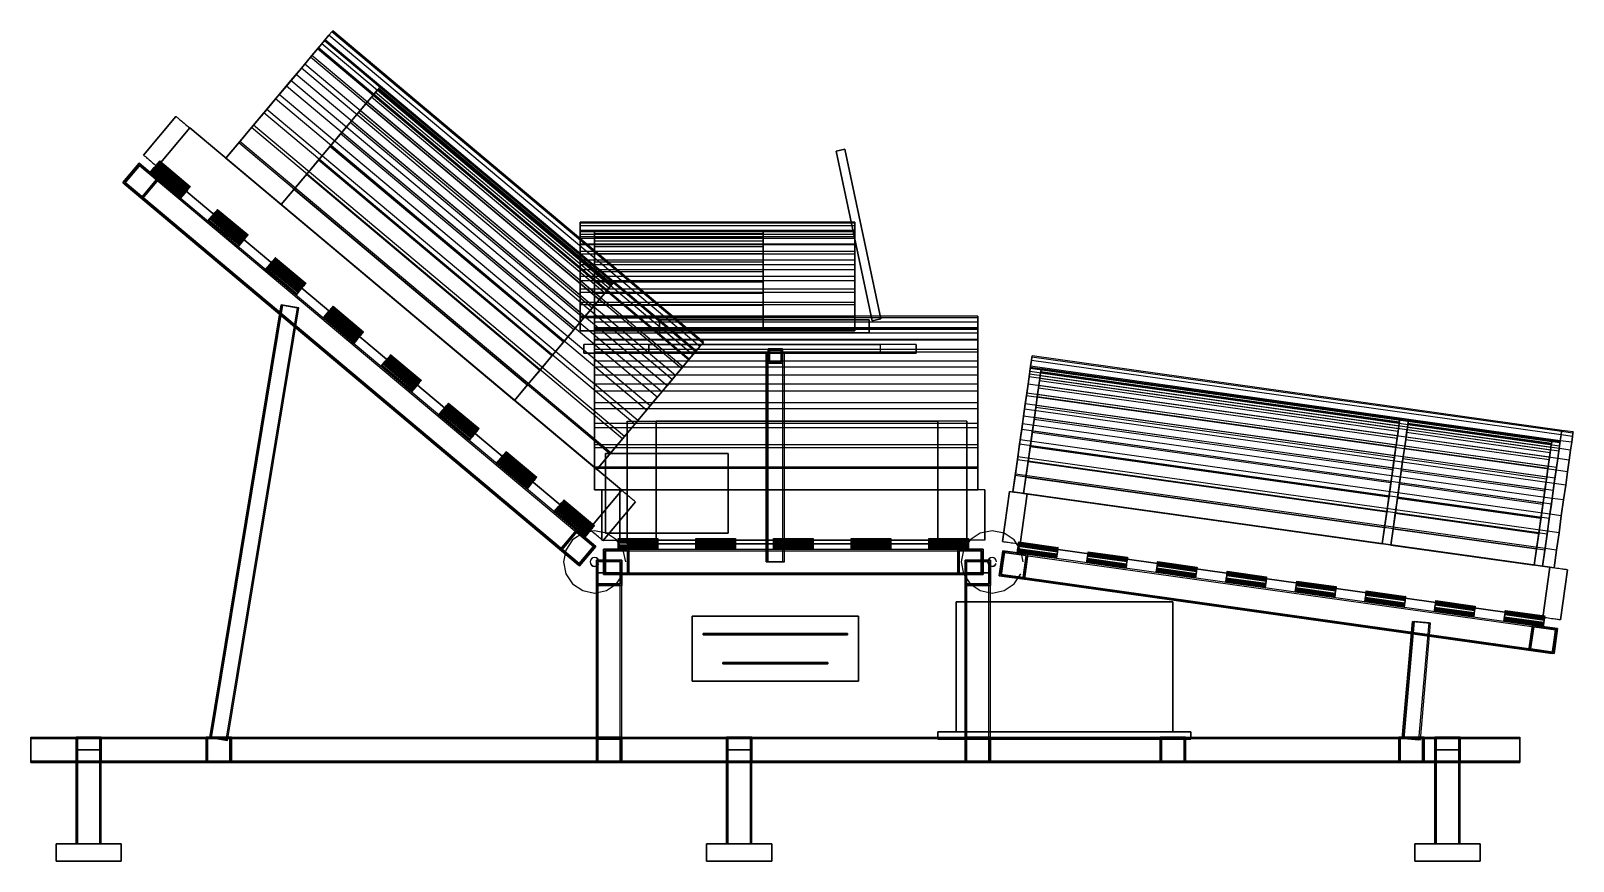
# Model space of a CAD drawing. Header units: millimetres. Extents: x -780 to 1354, y 6 to 1155.
import ezdxf

# ---------------------------------------------------------------- set-up
doc = ezdxf.new("R2010")
doc.units = ezdxf.units.MM
for name, color, linetype in [('B01', 7, 'Continuous'), ('B02', 7, 'Continuous'), ('B10', 7, 'Continuous'), ('B11', 7, 'Continuous'), ('B12', 7, 'Continuous'), ('B200', 7, 'Continuous'), ('B201', 7, 'Continuous'), ('B210', 7, 'Continuous'), ('B211', 7, 'Continuous'), ('B220', 7, 'Continuous'), ('B221', 7, 'Continuous'), ('B300', 7, 'Continuous'), ('B301', 7, 'Continuous'), ('B310', 7, 'Continuous'), ('B311', 7, 'Continuous'), ('B320', 7, 'Continuous'), ('B321', 7, 'Continuous'), ('B400', 7, 'Continuous'), ('B401', 7, 'Continuous'), ('B410', 7, 'Continuous'), ('B411', 7, 'Continuous'), ('B50', 7, 'Continuous'), ('B51', 7, 'Continuous'), ('B60', 7, 'Continuous'), ('B61', 7, 'Continuous'), ('B62', 7, 'Continuous'), ('B63', 7, 'Continuous'), ('B64', 7, 'Continuous'), ('C1', 7, 'Continuous'), ('C2', 7, 'Continuous'), ('C3', 7, 'Continuous'), ('C31', 7, 'Continuous'), ('C40', 7, 'Continuous'), ('C41', 7, 'Continuous'), ('D00', 7, 'Continuous'), ('D01', 7, 'Continuous'), ('D10', 7, 'Continuous'), ('D11', 7, 'Continuous'), ('D20', 7, 'Continuous'), ('D21', 7, 'Continuous'), ('D22', 7, 'Continuous'), ('D23', 7, 'Continuous'), ('E09', 7, 'Continuous'), ('E10', 7, 'Continuous'), ('E11', 7, 'Continuous'), ('E12', 7, 'Continuous'), ('E13', 7, 'Continuous'), ('E14', 7, 'Continuous'), ('EH0', 7, 'Continuous'), ('EH1', 7, 'Continuous'), ('EH2', 7, 'Continuous'), ('EH3', 7, 'Continuous'), ('H000', 7, 'Continuous'), ('H001', 7, 'Continuous'), ('H010', 7, 'Continuous'), ('H011', 7, 'Continuous'), ('H100', 7, 'Continuous'), ('H101', 7, 'Continuous'), ('H110', 7, 'Continuous'), ('H111', 7, 'Continuous'), ('L010', 7, 'Continuous'), ('L011', 7, 'Continuous'), ('L020', 7, 'Continuous'), ('L021', 7, 'Continuous'), ('L1000', 7, 'Continuous'), ('L1001', 7, 'Continuous'), ('L1002', 7, 'Continuous'), ('L1003', 7, 'Continuous'), ('L1004', 7, 'Continuous'), ('L1005', 7, 'Continuous'), ('L1006', 7, 'Continuous'), ('L1007', 7, 'Continuous'), ('L200', 7, 'Continuous'), ('R010', 7, 'Continuous'), ('R011', 7, 'Continuous'), ('R020', 7, 'Continuous'), ('R021', 7, 'Continuous'), ('R1000', 7, 'Continuous'), ('R1001', 7, 'Continuous'), ('R1002', 7, 'Continuous'), ('R1003', 7, 'Continuous'), ('R1004', 7, 'Continuous'), ('R1005', 7, 'Continuous'), ('R1006', 7, 'Continuous'), ('R1007', 7, 'Continuous'), ('R200', 7, 'Continuous'), ('S010', 7, 'Continuous'), ('S011', 7, 'Continuous'), ('S020', 7, 'Continuous'), ('S021', 7, 'Continuous'), ('S1000', 7, 'Continuous'), ('S1001', 7, 'Continuous'), ('S1002', 7, 'Continuous'), ('S1003', 7, 'Continuous'), ('S1004', 7, 'Continuous'), ('S200', 7, 'Continuous'), ('T00', 7, 'Continuous'), ('T01', 7, 'Continuous'), ('T10', 7, 'Continuous'), ('T11', 7, 'Continuous')]:
    doc.layers.add(name, color=color, linetype=linetype)

msp = doc.modelspace()

# ---------------------------------------------------------------- linework, layer by layer
at = {"layer": 'B01'}
for points in [[(-780, 177.5), (1280, 177.5)], [(-780, 142.5), (-780, 177.5)], [(-780, 177.5), (1280, 177.5)], [(-780, 177.5), (-780, 177.5)], [(-780, 177.5), (-780, 142.5)], [(-780, 175.5), (1280, 175.5)], [(-780, 144.5), (-780, 175.5)], [(-780, 175.5), (1280, 175.5)], [(-780, 175.5), (-780, 175.5)], [(-780, 175.5), (-780, 144.5)], [(1280, 177.5), (1280, 142.5)], [(1280, 177.5), (1280, 177.5)], [(1280, 142.5), (1280, 177.5)], [(1280, 175.5), (1280, 144.5)], [(1280, 175.5), (1280, 175.5)], [(1280, 144.5), (1280, 175.5)], [(-780, 144.5), (1280, 144.5)], [(1280, 144.5), (-780, 144.5)], [(-780, 144.5), (-780, 144.5)], [(1280, 142.5), (-780, 142.5)], [(-780, 142.5), (1280, 142.5)], [(-780, 142.5), (-780, 142.5)], [(1280, 144.5), (1280, 144.5)], [(1280, 142.5), (1280, 142.5)]]:
    msp.add_lwpolyline(points, dxfattribs=at)
at = {"layer": 'B02'}
for points in [[(-780, 177.5), (1280, 177.5)], [(-780, 142.5), (-780, 177.5)], [(-780, 177.5), (1280, 177.5)], [(-780, 177.5), (-780, 177.5)], [(-780, 177.5), (-780, 142.5)], [(-780, 175.5), (1280, 175.5)], [(-780, 144.5), (-780, 175.5)], [(-780, 175.5), (1280, 175.5)], [(-780, 175.5), (-780, 175.5)], [(-780, 175.5), (-780, 144.5)], [(1280, 177.5), (1280, 142.5)], [(1280, 177.5), (1280, 177.5)], [(1280, 142.5), (1280, 177.5)], [(1280, 175.5), (1280, 144.5)], [(1280, 175.5), (1280, 175.5)], [(1280, 144.5), (1280, 175.5)], [(-780, 144.5), (1280, 144.5)], [(1280, 144.5), (-780, 144.5)], [(-780, 144.5), (-780, 144.5)], [(1280, 142.5), (-780, 142.5)], [(-780, 142.5), (1280, 142.5)], [(-780, 142.5), (-780, 142.5)], [(1280, 144.5), (1280, 144.5)], [(1280, 142.5), (1280, 142.5)]]:
    msp.add_lwpolyline(points, dxfattribs=at)
at = {"layer": 'B10'}
for points in [[(-717.5, 177.5), (-717.5, 177.5)], [(-717.5, 142.5), (-717.5, 177.5)], [(-717.5, 177.5), (-717.5, 142.5)], [(-717.5, 177.5), (-682.5, 177.5)], [(-682.5, 177.5), (-717.5, 177.5)], [(-715.5, 175.5), (-715.5, 175.5)], [(-684.5, 175.5), (-715.5, 175.5)], [(-715.5, 175.5), (-684.5, 175.5)], [(-715.5, 175.5), (-715.5, 144.5)], [(-715.5, 144.5), (-715.5, 175.5)], [(-684.5, 175.5), (-684.5, 175.5)], [(-684.5, 144.5), (-684.5, 175.5)], [(-684.5, 175.5), (-684.5, 144.5)], [(-682.5, 177.5), (-682.5, 177.5)], [(-682.5, 177.5), (-682.5, 142.5)], [(-682.5, 142.5), (-682.5, 177.5)], [(-717.5, 142.5), (-717.5, 142.5)], [(-682.5, 142.5), (-717.5, 142.5)], [(-717.5, 142.5), (-682.5, 142.5)], [(-715.5, 144.5), (-715.5, 144.5)], [(-715.5, 144.5), (-684.5, 144.5)], [(-684.5, 144.5), (-715.5, 144.5)], [(-684.5, 144.5), (-684.5, 144.5)], [(-682.5, 142.5), (-682.5, 142.5)]]:
    msp.add_lwpolyline(points, dxfattribs=at)
at = {"layer": 'B11'}
for points in [[(182.5, 177.5), (182.5, 177.5)], [(182.5, 142.5), (182.5, 177.5)], [(182.5, 177.5), (182.5, 142.5)], [(182.5, 177.5), (217.5, 177.5)], [(217.5, 177.5), (182.5, 177.5)], [(184.5, 175.5), (184.5, 175.5)], [(215.5, 175.5), (184.5, 175.5)], [(184.5, 175.5), (215.5, 175.5)], [(184.5, 175.5), (184.5, 144.5)], [(184.5, 144.5), (184.5, 175.5)], [(215.5, 175.5), (215.5, 175.5)], [(215.5, 144.5), (215.5, 175.5)], [(215.5, 175.5), (215.5, 144.5)], [(217.5, 177.5), (217.5, 177.5)], [(217.5, 177.5), (217.5, 142.5)], [(217.5, 142.5), (217.5, 177.5)], [(182.5, 142.5), (182.5, 142.5)], [(217.5, 142.5), (182.5, 142.5)], [(182.5, 142.5), (217.5, 142.5)], [(184.5, 144.5), (184.5, 144.5)], [(184.5, 144.5), (215.5, 144.5)], [(215.5, 144.5), (184.5, 144.5)], [(215.5, 144.5), (215.5, 144.5)], [(217.5, 142.5), (217.5, 142.5)]]:
    msp.add_lwpolyline(points, dxfattribs=at)
at = {"layer": 'B12'}
for points in [[(1162.5, 177.5), (1162.5, 177.5)], [(1162.5, 142.5), (1162.5, 177.5)], [(1162.5, 177.5), (1162.5, 142.5)], [(1162.5, 177.5), (1197.5, 177.5)], [(1197.5, 177.5), (1162.5, 177.5)], [(1164.5, 175.5), (1164.5, 175.5)], [(1195.5, 175.5), (1164.5, 175.5)], [(1164.5, 175.5), (1195.5, 175.5)], [(1164.5, 175.5), (1164.5, 144.5)], [(1164.5, 144.5), (1164.5, 175.5)], [(1195.5, 175.5), (1195.5, 175.5)], [(1195.5, 144.5), (1195.5, 175.5)], [(1195.5, 175.5), (1195.5, 144.5)], [(1197.5, 177.5), (1197.5, 177.5)], [(1197.5, 177.5), (1197.5, 142.5)], [(1197.5, 142.5), (1197.5, 177.5)], [(1162.5, 142.5), (1162.5, 142.5)], [(1197.5, 142.5), (1162.5, 142.5)], [(1162.5, 142.5), (1197.5, 142.5)], [(1164.5, 144.5), (1164.5, 144.5)], [(1164.5, 144.5), (1195.5, 144.5)], [(1195.5, 144.5), (1164.5, 144.5)], [(1195.5, 144.5), (1195.5, 144.5)], [(1197.5, 142.5), (1197.5, 142.5)]]:
    msp.add_lwpolyline(points, dxfattribs=at)
at = {"layer": 'B200'}
for points in [[(-717.5, 160), (-717.5, 30)], [(-682.5, 160), (-717.5, 160)], [(-717.5, 30), (-717.5, 160)], [(-717.5, 160), (-682.5, 160)], [(-717.5, 160), (-717.5, 160)], [(-715.5, 30), (-715.5, 160)], [(-715.5, 160), (-715.5, 30)], [(-715.5, 160), (-715.5, 160)], [(-684.5, 160), (-715.5, 160)], [(-715.5, 160), (-684.5, 160)], [(-684.5, 30), (-684.5, 160)], [(-684.5, 30), (-684.5, 160)], [(-684.5, 160), (-684.5, 160)], [(-682.5, 30), (-682.5, 160)], [(-682.5, 30), (-682.5, 160)], [(-682.5, 160), (-682.5, 160)], [(-717.5, 30), (-682.5, 30)], [(-682.5, 30), (-717.5, 30)], [(-717.5, 30), (-717.5, 30)], [(-715.5, 30), (-715.5, 30)], [(-715.5, 30), (-684.5, 30)], [(-684.5, 30), (-715.5, 30)], [(-684.5, 30), (-684.5, 30)], [(-682.5, 30), (-682.5, 30)]]:
    msp.add_lwpolyline(points, dxfattribs=at)
at = {"layer": 'B201'}
for points in [[(-717.5, 160), (-717.5, 30)], [(-682.5, 160), (-717.5, 160)], [(-717.5, 30), (-717.5, 160)], [(-717.5, 160), (-682.5, 160)], [(-717.5, 160), (-717.5, 160)], [(-715.5, 30), (-715.5, 160)], [(-715.5, 160), (-715.5, 30)], [(-715.5, 160), (-715.5, 160)], [(-684.5, 160), (-715.5, 160)], [(-715.5, 160), (-684.5, 160)], [(-684.5, 30), (-684.5, 160)], [(-684.5, 30), (-684.5, 160)], [(-684.5, 160), (-684.5, 160)], [(-682.5, 30), (-682.5, 160)], [(-682.5, 30), (-682.5, 160)], [(-682.5, 160), (-682.5, 160)], [(-717.5, 30), (-682.5, 30)], [(-682.5, 30), (-717.5, 30)], [(-717.5, 30), (-717.5, 30)], [(-715.5, 30), (-715.5, 30)], [(-715.5, 30), (-684.5, 30)], [(-684.5, 30), (-715.5, 30)], [(-684.5, 30), (-684.5, 30)], [(-682.5, 30), (-682.5, 30)]]:
    msp.add_lwpolyline(points, dxfattribs=at)
at = {"layer": 'B210'}
for points in [[(182.5, 160), (182.5, 30)], [(217.5, 160), (182.5, 160)], [(182.5, 30), (182.5, 160)], [(182.5, 160), (217.5, 160)], [(182.5, 160), (182.5, 160)], [(184.5, 30), (184.5, 160)], [(184.5, 160), (184.5, 30)], [(184.5, 160), (184.5, 160)], [(215.5, 160), (184.5, 160)], [(184.5, 160), (215.5, 160)], [(215.5, 30), (215.5, 160)], [(215.5, 30), (215.5, 160)], [(215.5, 160), (215.5, 160)], [(217.5, 30), (217.5, 160)], [(217.5, 30), (217.5, 160)], [(217.5, 160), (217.5, 160)], [(182.5, 30), (217.5, 30)], [(217.5, 30), (182.5, 30)], [(182.5, 30), (182.5, 30)], [(184.5, 30), (184.5, 30)], [(184.5, 30), (215.5, 30)], [(215.5, 30), (184.5, 30)], [(215.5, 30), (215.5, 30)], [(217.5, 30), (217.5, 30)]]:
    msp.add_lwpolyline(points, dxfattribs=at)
at = {"layer": 'B211'}
for points in [[(182.5, 160), (182.5, 30)], [(217.5, 160), (182.5, 160)], [(182.5, 30), (182.5, 160)], [(182.5, 160), (217.5, 160)], [(182.5, 160), (182.5, 160)], [(184.5, 30), (184.5, 160)], [(184.5, 160), (184.5, 30)], [(184.5, 160), (184.5, 160)], [(215.5, 160), (184.5, 160)], [(184.5, 160), (215.5, 160)], [(215.5, 30), (215.5, 160)], [(215.5, 30), (215.5, 160)], [(215.5, 160), (215.5, 160)], [(217.5, 30), (217.5, 160)], [(217.5, 30), (217.5, 160)], [(217.5, 160), (217.5, 160)], [(182.5, 30), (217.5, 30)], [(217.5, 30), (182.5, 30)], [(182.5, 30), (182.5, 30)], [(184.5, 30), (184.5, 30)], [(184.5, 30), (215.5, 30)], [(215.5, 30), (184.5, 30)], [(215.5, 30), (215.5, 30)], [(217.5, 30), (217.5, 30)]]:
    msp.add_lwpolyline(points, dxfattribs=at)
at = {"layer": 'B220'}
for points in [[(1162.5, 160), (1162.5, 30)], [(1197.5, 160), (1162.5, 160)], [(1162.5, 30), (1162.5, 160)], [(1162.5, 160), (1197.5, 160)], [(1162.5, 160), (1162.5, 160)], [(1164.5, 30), (1164.5, 160)], [(1164.5, 160), (1164.5, 30)], [(1164.5, 160), (1164.5, 160)], [(1195.5, 160), (1164.5, 160)], [(1164.5, 160), (1195.5, 160)], [(1195.5, 30), (1195.5, 160)], [(1195.5, 30), (1195.5, 160)], [(1195.5, 160), (1195.5, 160)], [(1197.5, 30), (1197.5, 160)], [(1197.5, 30), (1197.5, 160)], [(1197.5, 160), (1197.5, 160)], [(1162.5, 30), (1197.5, 30)], [(1197.5, 30), (1162.5, 30)], [(1162.5, 30), (1162.5, 30)], [(1164.5, 30), (1164.5, 30)], [(1164.5, 30), (1195.5, 30)], [(1195.5, 30), (1164.5, 30)], [(1195.5, 30), (1195.5, 30)], [(1197.5, 30), (1197.5, 30)]]:
    msp.add_lwpolyline(points, dxfattribs=at)
at = {"layer": 'B221'}
for points in [[(1162.5, 160), (1162.5, 30)], [(1197.5, 160), (1162.5, 160)], [(1162.5, 30), (1162.5, 160)], [(1162.5, 160), (1197.5, 160)], [(1162.5, 160), (1162.5, 160)], [(1164.5, 30), (1164.5, 160)], [(1164.5, 160), (1164.5, 30)], [(1164.5, 160), (1164.5, 160)], [(1195.5, 160), (1164.5, 160)], [(1164.5, 160), (1195.5, 160)], [(1195.5, 30), (1195.5, 160)], [(1195.5, 30), (1195.5, 160)], [(1195.5, 160), (1195.5, 160)], [(1197.5, 30), (1197.5, 160)], [(1197.5, 30), (1197.5, 160)], [(1197.5, 160), (1197.5, 160)], [(1162.5, 30), (1197.5, 30)], [(1197.5, 30), (1162.5, 30)], [(1162.5, 30), (1162.5, 30)], [(1164.5, 30), (1164.5, 30)], [(1164.5, 30), (1195.5, 30)], [(1195.5, 30), (1164.5, 30)], [(1195.5, 30), (1195.5, 30)], [(1197.5, 30), (1197.5, 30)]]:
    msp.add_lwpolyline(points, dxfattribs=at)
at = {"layer": 'B300'}
for points in [[(-745, 6), (-745, 30)], [(-745, 30), (-745, 30)], [(-745, 30), (-745, 6)], [(-655, 30), (-745, 30)], [(-745, 30), (-655, 30)], [(-655, 30), (-655, 6)], [(-655, 30), (-655, 30)], [(-655, 6), (-655, 30)], [(-745, 6), (-745, 6)], [(-745, 6), (-655, 6)], [(-655, 6), (-745, 6)], [(-655, 6), (-655, 6)]]:
    msp.add_lwpolyline(points, dxfattribs=at)
at = {"layer": 'B301'}
for points in [[(-745, 6), (-745, 30)], [(-745, 30), (-745, 30)], [(-745, 30), (-745, 6)], [(-655, 30), (-745, 30)], [(-745, 30), (-655, 30)], [(-655, 30), (-655, 6)], [(-655, 30), (-655, 30)], [(-655, 6), (-655, 30)], [(-745, 6), (-745, 6)], [(-745, 6), (-655, 6)], [(-655, 6), (-745, 6)], [(-655, 6), (-655, 6)]]:
    msp.add_lwpolyline(points, dxfattribs=at)
at = {"layer": 'B310'}
for points in [[(155, 6), (155, 30)], [(155, 30), (155, 30)], [(155, 30), (155, 6)], [(245, 30), (155, 30)], [(155, 30), (245, 30)], [(245, 30), (245, 6)], [(245, 30), (245, 30)], [(245, 6), (245, 30)], [(155, 6), (155, 6)], [(155, 6), (245, 6)], [(245, 6), (155, 6)], [(245, 6), (245, 6)]]:
    msp.add_lwpolyline(points, dxfattribs=at)
at = {"layer": 'B311'}
for points in [[(155, 6), (155, 30)], [(155, 30), (155, 30)], [(155, 30), (155, 6)], [(245, 30), (155, 30)], [(155, 30), (245, 30)], [(245, 30), (245, 6)], [(245, 30), (245, 30)], [(245, 6), (245, 30)], [(155, 6), (155, 6)], [(155, 6), (245, 6)], [(245, 6), (155, 6)], [(245, 6), (245, 6)]]:
    msp.add_lwpolyline(points, dxfattribs=at)
at = {"layer": 'B320'}
for points in [[(1135, 6), (1135, 30)], [(1135, 30), (1135, 30)], [(1135, 30), (1135, 6)], [(1225, 30), (1135, 30)], [(1135, 30), (1225, 30)], [(1225, 30), (1225, 6)], [(1225, 30), (1225, 30)], [(1225, 6), (1225, 30)], [(1135, 6), (1135, 6)], [(1135, 6), (1225, 6)], [(1225, 6), (1135, 6)], [(1225, 6), (1225, 6)]]:
    msp.add_lwpolyline(points, dxfattribs=at)
at = {"layer": 'B321'}
for points in [[(1135, 6), (1135, 30)], [(1135, 30), (1135, 30)], [(1135, 30), (1135, 6)], [(1225, 30), (1135, 30)], [(1135, 30), (1225, 30)], [(1225, 30), (1225, 6)], [(1225, 30), (1225, 30)], [(1225, 6), (1225, 30)], [(1135, 6), (1135, 6)], [(1135, 6), (1225, 6)], [(1225, 6), (1135, 6)], [(1225, 6), (1225, 6)]]:
    msp.add_lwpolyline(points, dxfattribs=at)
at = {"layer": 'B400'}
for points in [[(2.5, 405), (2.5, 175)], [(37.5, 405), (2.5, 405)], [(2.5, 175), (2.5, 405)], [(2.5, 405), (37.5, 405)], [(2.5, 405), (2.5, 405)], [(4.5, 175), (4.5, 405)], [(4.5, 405), (4.5, 175)], [(4.5, 405), (4.5, 405)], [(35.5, 405), (4.5, 405)], [(4.5, 405), (35.5, 405)], [(35.5, 175), (35.5, 405)], [(35.5, 175), (35.5, 405)], [(35.5, 405), (35.5, 405)], [(37.5, 175), (37.5, 405)], [(37.5, 175), (37.5, 405)], [(37.5, 405), (37.5, 405)], [(2.5, 175), (37.5, 175)], [(37.5, 175), (2.5, 175)], [(2.5, 175), (2.5, 175)], [(4.5, 175), (4.5, 175)], [(4.5, 175), (35.5, 175)], [(35.5, 175), (4.5, 175)], [(35.5, 175), (35.5, 175)], [(37.5, 175), (37.5, 175)]]:
    msp.add_lwpolyline(points, dxfattribs=at)
at = {"layer": 'B401'}
for points in [[(2.5, 405), (2.5, 175)], [(37.5, 405), (2.5, 405)], [(2.5, 175), (2.5, 405)], [(2.5, 405), (37.5, 405)], [(2.5, 405), (2.5, 405)], [(4.5, 175), (4.5, 405)], [(4.5, 405), (4.5, 175)], [(4.5, 405), (4.5, 405)], [(35.5, 405), (4.5, 405)], [(4.5, 405), (35.5, 405)], [(35.5, 175), (35.5, 405)], [(35.5, 175), (35.5, 405)], [(35.5, 405), (35.5, 405)], [(37.5, 175), (37.5, 405)], [(37.5, 175), (37.5, 405)], [(37.5, 405), (37.5, 405)], [(2.5, 175), (37.5, 175)], [(37.5, 175), (2.5, 175)], [(2.5, 175), (2.5, 175)], [(4.5, 175), (4.5, 175)], [(4.5, 175), (35.5, 175)], [(35.5, 175), (4.5, 175)], [(35.5, 175), (35.5, 175)], [(37.5, 175), (37.5, 175)]]:
    msp.add_lwpolyline(points, dxfattribs=at)
at = {"layer": 'B410'}
for points in [[(512.5, 405), (512.5, 175)], [(547.5, 405), (512.5, 405)], [(512.5, 175), (512.5, 405)], [(512.5, 405), (547.5, 405)], [(512.5, 405), (512.5, 405)], [(514.5, 175), (514.5, 405)], [(514.5, 405), (514.5, 175)], [(514.5, 405), (514.5, 405)], [(545.5, 405), (514.5, 405)], [(514.5, 405), (545.5, 405)], [(545.5, 175), (545.5, 405)], [(545.5, 175), (545.5, 405)], [(545.5, 405), (545.5, 405)], [(547.5, 175), (547.5, 405)], [(547.5, 175), (547.5, 405)], [(547.5, 405), (547.5, 405)], [(512.5, 175), (547.5, 175)], [(547.5, 175), (512.5, 175)], [(512.5, 175), (512.5, 175)], [(514.5, 175), (514.5, 175)], [(514.5, 175), (545.5, 175)], [(545.5, 175), (514.5, 175)], [(545.5, 175), (545.5, 175)], [(547.5, 175), (547.5, 175)]]:
    msp.add_lwpolyline(points, dxfattribs=at)
at = {"layer": 'B411'}
for points in [[(512.5, 405), (512.5, 175)], [(547.5, 405), (512.5, 405)], [(512.5, 175), (512.5, 405)], [(512.5, 405), (547.5, 405)], [(512.5, 405), (512.5, 405)], [(514.5, 175), (514.5, 405)], [(514.5, 405), (514.5, 175)], [(514.5, 405), (514.5, 405)], [(545.5, 405), (514.5, 405)], [(514.5, 405), (545.5, 405)], [(545.5, 175), (545.5, 405)], [(545.5, 175), (545.5, 405)], [(545.5, 405), (545.5, 405)], [(547.5, 175), (547.5, 405)], [(547.5, 175), (547.5, 405)], [(547.5, 405), (547.5, 405)], [(512.5, 175), (547.5, 175)], [(547.5, 175), (512.5, 175)], [(512.5, 175), (512.5, 175)], [(514.5, 175), (514.5, 175)], [(514.5, 175), (545.5, 175)], [(545.5, 175), (514.5, 175)], [(545.5, 175), (545.5, 175)], [(547.5, 175), (547.5, 175)]]:
    msp.add_lwpolyline(points, dxfattribs=at)
at = {"layer": 'B50'}
for points in [[(2.5, 422.5), (2.5, 422.5)], [(2.5, 387.5), (2.5, 422.5)], [(2.5, 422.5), (2.5, 387.5)], [(2.5, 422.5), (37.5, 422.5)], [(37.5, 422.5), (2.5, 422.5)], [(4.5, 420.5), (4.5, 420.5)], [(35.5, 420.5), (4.5, 420.5)], [(4.5, 420.5), (35.5, 420.5)], [(4.5, 420.5), (4.5, 389.5)], [(4.5, 389.5), (4.5, 420.5)], [(35.5, 420.5), (35.5, 420.5)], [(35.5, 389.5), (35.5, 420.5)], [(35.5, 420.5), (35.5, 389.5)], [(37.5, 422.5), (37.5, 422.5)], [(37.5, 422.5), (37.5, 387.5)], [(37.5, 387.5), (37.5, 422.5)], [(2.5, 387.5), (2.5, 387.5)], [(37.5, 387.5), (2.5, 387.5)], [(2.5, 387.5), (37.5, 387.5)], [(4.5, 389.5), (4.5, 389.5)], [(4.5, 389.5), (35.5, 389.5)], [(35.5, 389.5), (4.5, 389.5)], [(35.5, 389.5), (35.5, 389.5)], [(37.5, 387.5), (37.5, 387.5)]]:
    msp.add_lwpolyline(points, dxfattribs=at)
at = {"layer": 'B51'}
for points in [[(512.5, 422.5), (512.5, 422.5)], [(512.5, 387.5), (512.5, 422.5)], [(512.5, 422.5), (512.5, 387.5)], [(512.5, 422.5), (547.5, 422.5)], [(547.5, 422.5), (512.5, 422.5)], [(514.5, 420.5), (514.5, 420.5)], [(545.5, 420.5), (514.5, 420.5)], [(514.5, 420.5), (545.5, 420.5)], [(514.5, 420.5), (514.5, 389.5)], [(514.5, 389.5), (514.5, 420.5)], [(545.5, 420.5), (545.5, 420.5)], [(545.5, 389.5), (545.5, 420.5)], [(545.5, 420.5), (545.5, 389.5)], [(547.5, 422.5), (547.5, 422.5)], [(547.5, 422.5), (547.5, 387.5)], [(547.5, 387.5), (547.5, 422.5)], [(512.5, 387.5), (512.5, 387.5)], [(547.5, 387.5), (512.5, 387.5)], [(512.5, 387.5), (547.5, 387.5)], [(514.5, 389.5), (514.5, 389.5)], [(514.5, 389.5), (545.5, 389.5)], [(545.5, 389.5), (514.5, 389.5)], [(545.5, 389.5), (545.5, 389.5)], [(547.5, 387.5), (547.5, 387.5)]]:
    msp.add_lwpolyline(points, dxfattribs=at)
at = {"layer": 'B60'}
for points in [[(-537.5, 177.5), (-537.5, 177.5)], [(-537.5, 142.5), (-537.5, 177.5)], [(-537.5, 177.5), (-537.5, 142.5)], [(-537.5, 177.5), (-502.5, 177.5)], [(-502.5, 177.5), (-537.5, 177.5)], [(-535.5, 175.5), (-535.5, 175.5)], [(-504.5, 175.5), (-535.5, 175.5)], [(-535.5, 175.5), (-504.5, 175.5)], [(-535.5, 175.5), (-535.5, 144.5)], [(-535.5, 144.5), (-535.5, 175.5)], [(-504.5, 175.5), (-504.5, 175.5)], [(-504.5, 144.5), (-504.5, 175.5)], [(-504.5, 175.5), (-504.5, 144.5)], [(-502.5, 177.5), (-502.5, 177.5)], [(-502.5, 177.5), (-502.5, 142.5)], [(-502.5, 142.5), (-502.5, 177.5)], [(-537.5, 142.5), (-537.5, 142.5)], [(-502.5, 142.5), (-537.5, 142.5)], [(-537.5, 142.5), (-502.5, 142.5)], [(-535.5, 144.5), (-535.5, 144.5)], [(-535.5, 144.5), (-504.5, 144.5)], [(-504.5, 144.5), (-535.5, 144.5)], [(-504.5, 144.5), (-504.5, 144.5)], [(-502.5, 142.5), (-502.5, 142.5)]]:
    msp.add_lwpolyline(points, dxfattribs=at)
at = {"layer": 'B61'}
for points in [[(2.5, 177.5), (2.5, 177.5)], [(2.5, 142.5), (2.5, 177.5)], [(2.5, 177.5), (2.5, 142.5)], [(2.5, 177.5), (37.5, 177.5)], [(37.5, 177.5), (2.5, 177.5)], [(4.5, 175.5), (4.5, 175.5)], [(35.5, 175.5), (4.5, 175.5)], [(4.5, 175.5), (35.5, 175.5)], [(4.5, 175.5), (4.5, 144.5)], [(4.5, 144.5), (4.5, 175.5)], [(35.5, 175.5), (35.5, 175.5)], [(35.5, 144.5), (35.5, 175.5)], [(35.5, 175.5), (35.5, 144.5)], [(37.5, 177.5), (37.5, 177.5)], [(37.5, 177.5), (37.5, 142.5)], [(37.5, 142.5), (37.5, 177.5)], [(2.5, 142.5), (2.5, 142.5)], [(37.5, 142.5), (2.5, 142.5)], [(2.5, 142.5), (37.5, 142.5)], [(4.5, 144.5), (4.5, 144.5)], [(4.5, 144.5), (35.5, 144.5)], [(35.5, 144.5), (4.5, 144.5)], [(35.5, 144.5), (35.5, 144.5)], [(37.5, 142.5), (37.5, 142.5)]]:
    msp.add_lwpolyline(points, dxfattribs=at)
at = {"layer": 'B62'}
for points in [[(512.5, 177.5), (512.5, 177.5)], [(512.5, 142.5), (512.5, 177.5)], [(512.5, 177.5), (512.5, 142.5)], [(512.5, 177.5), (547.5, 177.5)], [(547.5, 177.5), (512.5, 177.5)], [(514.5, 175.5), (514.5, 175.5)], [(545.5, 175.5), (514.5, 175.5)], [(514.5, 175.5), (545.5, 175.5)], [(514.5, 175.5), (514.5, 144.5)], [(514.5, 144.5), (514.5, 175.5)], [(545.5, 175.5), (545.5, 175.5)], [(545.5, 144.5), (545.5, 175.5)], [(545.5, 175.5), (545.5, 144.5)], [(547.5, 177.5), (547.5, 177.5)], [(547.5, 177.5), (547.5, 142.5)], [(547.5, 142.5), (547.5, 177.5)], [(512.5, 142.5), (512.5, 142.5)], [(547.5, 142.5), (512.5, 142.5)], [(512.5, 142.5), (547.5, 142.5)], [(514.5, 144.5), (514.5, 144.5)], [(514.5, 144.5), (545.5, 144.5)], [(545.5, 144.5), (514.5, 144.5)], [(545.5, 144.5), (545.5, 144.5)], [(547.5, 142.5), (547.5, 142.5)]]:
    msp.add_lwpolyline(points, dxfattribs=at)
at = {"layer": 'B63'}
for points in [[(782.5, 177.5), (782.5, 177.5)], [(782.5, 142.5), (782.5, 177.5)], [(782.5, 177.5), (782.5, 142.5)], [(782.5, 177.5), (817.5, 177.5)], [(817.5, 177.5), (782.5, 177.5)], [(784.5, 175.5), (784.5, 175.5)], [(815.5, 175.5), (784.5, 175.5)], [(784.5, 175.5), (815.5, 175.5)], [(784.5, 175.5), (784.5, 144.5)], [(784.5, 144.5), (784.5, 175.5)], [(815.5, 175.5), (815.5, 175.5)], [(815.5, 144.5), (815.5, 175.5)], [(815.5, 175.5), (815.5, 144.5)], [(817.5, 177.5), (817.5, 177.5)], [(817.5, 177.5), (817.5, 142.5)], [(817.5, 142.5), (817.5, 177.5)], [(782.5, 142.5), (782.5, 142.5)], [(817.5, 142.5), (782.5, 142.5)], [(782.5, 142.5), (817.5, 142.5)], [(784.5, 144.5), (784.5, 144.5)], [(784.5, 144.5), (815.5, 144.5)], [(815.5, 144.5), (784.5, 144.5)], [(815.5, 144.5), (815.5, 144.5)], [(817.5, 142.5), (817.5, 142.5)]]:
    msp.add_lwpolyline(points, dxfattribs=at)
at = {"layer": 'B64'}
for points in [[(1112.5, 177.5), (1112.5, 177.5)], [(1112.5, 142.5), (1112.5, 177.5)], [(1112.5, 177.5), (1112.5, 142.5)], [(1112.5, 177.5), (1147.5, 177.5)], [(1147.5, 177.5), (1112.5, 177.5)], [(1114.5, 175.5), (1114.5, 175.5)], [(1145.5, 175.5), (1114.5, 175.5)], [(1114.5, 175.5), (1145.5, 175.5)], [(1114.5, 175.5), (1114.5, 144.5)], [(1114.5, 144.5), (1114.5, 175.5)], [(1145.5, 175.5), (1145.5, 175.5)], [(1145.5, 144.5), (1145.5, 175.5)], [(1145.5, 175.5), (1145.5, 144.5)], [(1147.5, 177.5), (1147.5, 177.5)], [(1147.5, 177.5), (1147.5, 142.5)], [(1147.5, 142.5), (1147.5, 177.5)], [(1112.5, 142.5), (1112.5, 142.5)], [(1147.5, 142.5), (1112.5, 142.5)], [(1112.5, 142.5), (1147.5, 142.5)], [(1114.5, 144.5), (1114.5, 144.5)], [(1114.5, 144.5), (1145.5, 144.5)], [(1145.5, 144.5), (1114.5, 144.5)], [(1145.5, 144.5), (1145.5, 144.5)], [(1147.5, 142.5), (1147.5, 142.5)]]:
    msp.add_lwpolyline(points, dxfattribs=at)
at = {"layer": 'C1'}
for points in [[(-363.7, 1153.4), (-367.5, 1148.9)], [(-367.5, 1148.9), (-363.7, 1153.4)], [(-362.4, 1154.9), (-363.7, 1153.4)], [(-363.7, 1153.4), (-362.4, 1154.9)], [(149.6, 722.7), (-363.7, 1153.4)], [(149.6, 722.7), (-363.7, 1153.4)], [(150.8, 724.2), (-362.4, 1154.9)], [(-382.2, 1131.3), (-393, 1118.5)], [(-393, 1118.5), (-382.2, 1131.3)], [(-377.4, 1137), (-383.2, 1130.1)], [(-383.2, 1130.1), (-377.4, 1137)], [(-373.7, 1141.5), (-382.2, 1131.3)], [(-382.2, 1131.3), (-373.7, 1141.5)], [(131, 700.6), (-382.2, 1131.3)], [(131, 700.6), (-382.2, 1131.3)], [(-373.9, 1141.2), (-377.4, 1137)], [(-377.4, 1137), (-373.9, 1141.2)], [(135.9, 706.4), (-377.4, 1137)], [(135.9, 706.4), (-377.4, 1137)], [(-372.7, 1142.6), (-373.9, 1141.2)], [(-373.9, 1141.2), (-372.7, 1142.6)], [(139.4, 710.6), (-373.9, 1141.2)], [(139.4, 710.6), (-373.9, 1141.2)], [(-367.5, 1148.9), (-373.7, 1141.5)], [(-373.7, 1141.5), (-367.5, 1148.9)], [(139.6, 710.8), (-373.7, 1141.5)], [(139.6, 710.8), (-373.7, 1141.5)], [(140.6, 712), (-372.7, 1142.6)], [(145.8, 718.2), (-367.5, 1148.9)], [(145.8, 718.2), (-367.5, 1148.9)], [(-393, 1118.5), (-405.7, 1103.3)], [(-405.7, 1103.3), (-393, 1118.5)], [(-391.1, 1120.7), (-401.1, 1108.8)], [(-401.1, 1108.8), (-391.1, 1120.7)], [(120.3, 687.8), (-393, 1118.5)], [(120.3, 687.8), (-393, 1118.5)], [(-383.2, 1130.1), (-391.1, 1120.7)], [(-391.1, 1120.7), (-383.2, 1130.1)], [(122.1, 690), (-391.1, 1120.7)], [(122.1, 690), (-391.1, 1120.7)], [(130.1, 699.5), (-383.2, 1130.1)], [(130.1, 699.5), (-383.2, 1130.1)], [(-413, 1094.6), (-426.5, 1078.5)], [(-426.5, 1078.5), (-413, 1094.6)], [(-405.7, 1103.3), (-420.3, 1086)], [(-420.3, 1086), (-405.7, 1103.3)], [(-401.1, 1108.8), (-413, 1094.6)], [(-413, 1094.6), (-401.1, 1108.8)], [(100.3, 663.9), (-413, 1094.6)], [(100.3, 663.9), (-413, 1094.6)], [(107.5, 672.6), (-405.7, 1103.3)], [(107.5, 672.6), (-405.7, 1103.3)], [(112.1, 678.1), (-401.1, 1108.8)], [(112.1, 678.1), (-401.1, 1108.8)], [(-426.5, 1078.5), (-441.5, 1060.7)], [(-441.5, 1060.7), (-426.5, 1078.5)], [(-420.3, 1086), (-436.3, 1066.8)], [(-436.3, 1066.8), (-420.3, 1086)], [(86.7, 647.8), (-426.5, 1078.5)], [(86.7, 647.8), (-426.5, 1078.5)], [(93, 655.3), (-420.3, 1086)], [(93, 655.3), (-420.3, 1086)], [(-453.7, 1046.1), (-472, 1024.3)], [(-472, 1024.3), (-453.7, 1046.1)], [(-441.5, 1060.7), (-457.6, 1041.4)], [(-457.6, 1041.4), (-441.5, 1060.7)], [(-436.3, 1066.8), (-453.7, 1046.1)], [(-453.7, 1046.1), (-436.3, 1066.8)], [(59.6, 615.5), (-453.7, 1046.1)], [(59.6, 615.5), (-453.7, 1046.1)], [(71.8, 630), (-441.5, 1060.7)], [(71.8, 630), (-441.5, 1060.7)], [(76.9, 636.1), (-436.3, 1066.8)], [(76.9, 636.1), (-436.3, 1066.8)], [(-472, 1024.3), (-491, 1001.7)], [(-491, 1001.7), (-472, 1024.3)], [(-457.6, 1041.4), (-474.7, 1021.1)], [(-474.7, 1021.1), (-457.6, 1041.4)], [(41.3, 593.6), (-472, 1024.3)], [(41.3, 593.6), (-472, 1024.3)], [(55.6, 610.8), (-457.6, 1041.4)], [(55.6, 610.8), (-457.6, 1041.4)], [(-474.7, 1021.1), (-492.3, 1000.1)], [(-492.3, 1000.1), (-474.7, 1021.1)], [(38.6, 590.5), (-474.7, 1021.1)], [(38.6, 590.5), (-474.7, 1021.1)], [(-491, 1001.7), (-510.3, 978.7)], [(-510.3, 978.7), (-491, 1001.7)], [(-492.3, 1000.1), (-510.3, 978.7)], [(-510.3, 978.7), (-492.3, 1000.1)], [(20.9, 569.4), (-492.3, 1000.1)], [(20.9, 569.4), (-492.3, 1000.1)], [(22.3, 571), (-491, 1001.7)], [(22.3, 571), (-491, 1001.7)], [(-510.3, 978.7), (3, 548)], [(3, 548), (-510.3, 978.7)], [(3, 548), (-510.3, 978.7)], [(-510.3, 978.7), (-510.3, 978.7)], [(3, 548), (-510.3, 978.7)], [(-510.3, 978.7), (-510.3, 978.7)], [(130.1, 699.5), (135.9, 706.4)], [(135.9, 706.4), (130.1, 699.5)], [(131, 700.6), (139.6, 710.8)], [(139.6, 710.8), (131, 700.6)], [(135.9, 706.4), (139.4, 710.6)], [(139.4, 710.6), (135.9, 706.4)], [(139.4, 710.6), (140.6, 712)], [(140.6, 712), (139.4, 710.6)], [(139.6, 710.8), (145.8, 718.2)], [(145.8, 718.2), (139.6, 710.8)], [(145.8, 718.2), (149.6, 722.7)], [(149.6, 722.7), (145.8, 718.2)], [(149.6, 722.7), (150.8, 724.2)], [(150.8, 724.2), (149.6, 722.7)], [(107.5, 672.6), (120.3, 687.8)], [(120.3, 687.8), (107.5, 672.6)], [(112.1, 678.1), (122.1, 690)], [(122.1, 690), (112.1, 678.1)], [(120.3, 687.8), (131, 700.6)], [(131, 700.6), (120.3, 687.8)], [(122.1, 690), (130.1, 699.5)], [(130.1, 699.5), (122.1, 690)], [(86.7, 647.8), (100.3, 663.9)], [(100.3, 663.9), (86.7, 647.8)], [(93, 655.3), (107.5, 672.6)], [(107.5, 672.6), (93, 655.3)], [(100.3, 663.9), (112.1, 678.1)], [(112.1, 678.1), (100.3, 663.9)], [(71.8, 630), (86.7, 647.8)], [(86.7, 647.8), (71.8, 630)], [(76.9, 636.1), (93, 655.3)], [(93, 655.3), (76.9, 636.1)], [(55.6, 610.8), (71.8, 630)], [(71.8, 630), (55.6, 610.8)], [(59.6, 615.5), (76.9, 636.1)], [(76.9, 636.1), (59.6, 615.5)], [(38.6, 590.5), (55.6, 610.8)], [(55.6, 610.8), (38.6, 590.5)], [(41.3, 593.6), (59.6, 615.5)], [(59.6, 615.5), (41.3, 593.6)], [(20.9, 569.4), (38.6, 590.5)], [(38.6, 590.5), (20.9, 569.4)], [(22.3, 571), (41.3, 593.6)], [(41.3, 593.6), (22.3, 571)], [(3, 548), (22.3, 571)], [(22.3, 571), (3, 548)], [(3, 548), (20.9, 569.4)], [(20.9, 569.4), (3, 548)], [(3, 548), (3, 548)], [(3, 548), (3, 548)]]:
    msp.add_lwpolyline(points, dxfattribs=at)
at = {"layer": 'C2'}
for points in [[(530, 760), (0, 760)], [(0, 760), (0, 757.9)], [(0, 757.9), (0, 760)], [(530, 757.9), (0, 757.9)], [(0, 757.9), (0, 751.8)], [(530, 757.9), (0, 757.9)], [(0, 751.8), (0, 757.9)], [(530, 751.8), (0, 751.8)], [(0, 751.8), (0, 741.7)], [(530, 751.8), (0, 751.8)], [(0, 741.7), (0, 751.8)], [(530, 757.9), (530, 760)], [(530, 760), (530, 757.9)], [(530, 751.8), (530, 757.9)], [(530, 757.9), (530, 751.8)], [(530, 741.7), (530, 751.8)], [(530, 751.8), (530, 741.7)], [(530, 744), (0, 744)], [(0, 744), (0, 742.1)], [(0, 742.1), (0, 744)], [(530, 742.1), (0, 742.1)], [(0, 742.1), (0, 736.4)], [(530, 742.1), (0, 742.1)], [(0, 736.4), (0, 742.1)], [(530, 741.7), (0, 741.7)], [(0, 741.7), (0, 727.8)], [(530, 741.7), (0, 741.7)], [(0, 727.8), (0, 741.7)], [(530, 736.4), (0, 736.4)], [(0, 736.4), (0, 726.9)], [(530, 736.4), (0, 736.4)], [(0, 726.9), (0, 736.4)], [(530, 727.8), (0, 727.8)], [(0, 727.8), (0, 710.4)], [(530, 727.8), (0, 727.8)], [(0, 710.4), (0, 727.8)], [(530, 726.9), (0, 726.9)], [(0, 726.9), (0, 714)], [(530, 726.9), (0, 726.9)], [(0, 714), (0, 726.9)], [(530, 742.1), (530, 744)], [(530, 744), (530, 742.1)], [(530, 736.4), (530, 742.1)], [(530, 742.1), (530, 736.4)], [(530, 727.8), (530, 741.7)], [(530, 741.7), (530, 727.8)], [(530, 726.9), (530, 736.4)], [(530, 736.4), (530, 726.9)], [(530, 710.4), (530, 727.8)], [(530, 727.8), (530, 710.4)], [(530, 714), (530, 726.9)], [(530, 726.9), (530, 714)], [(530, 714), (0, 714)], [(0, 714), (0, 697.7)], [(530, 714), (0, 714)], [(0, 697.7), (0, 714)], [(530, 710.4), (0, 710.4)], [(0, 710.4), (0, 689.7)], [(530, 710.4), (0, 710.4)], [(0, 689.7), (0, 710.4)], [(530, 697.7), (530, 714)], [(530, 714), (530, 697.7)], [(530, 689.7), (530, 710.4)], [(530, 710.4), (530, 689.7)], [(530, 697.7), (0, 697.7)], [(0, 697.7), (0, 678.4)], [(530, 697.7), (0, 697.7)], [(0, 678.4), (0, 697.7)], [(530, 689.7), (0, 689.7)], [(0, 689.7), (0, 666.1)], [(530, 689.7), (0, 689.7)], [(0, 666.1), (0, 689.7)], [(530, 678.4), (530, 697.7)], [(530, 697.7), (530, 678.4)], [(530, 666.1), (530, 689.7)], [(530, 689.7), (530, 666.1)], [(530, 678.4), (0, 678.4)], [(0, 678.4), (0, 656.4)], [(530, 678.4), (0, 678.4)], [(0, 656.4), (0, 678.4)], [(530, 666.1), (0, 666.1)], [(0, 666.1), (0, 640)], [(530, 666.1), (0, 666.1)], [(0, 640), (0, 666.1)], [(530, 656.4), (530, 678.4)], [(530, 678.4), (530, 656.4)], [(530, 640), (530, 666.1)], [(530, 666.1), (530, 640)], [(530, 656.4), (0, 656.4)], [(0, 656.4), (0, 632)], [(530, 656.4), (0, 656.4)], [(0, 632), (0, 656.4)], [(530, 632), (530, 656.4)], [(530, 656.4), (530, 632)], [(530, 640), (0, 640)], [(0, 640), (0, 611.8)], [(530, 640), (0, 640)], [(0, 611.8), (0, 640)], [(530, 632), (0, 632)], [(0, 632), (0, 605.7)], [(530, 632), (0, 632)], [(0, 605.7), (0, 632)], [(530, 611.8), (530, 640)], [(530, 640), (530, 611.8)], [(530, 605.7), (530, 632)], [(530, 632), (530, 605.7)], [(530, 611.8), (0, 611.8)], [(0, 611.8), (0, 582.1)], [(530, 611.8), (0, 611.8)], [(0, 582.1), (0, 611.8)], [(530, 605.7), (0, 605.7)], [(0, 605.7), (0, 578)], [(530, 605.7), (0, 605.7)], [(0, 578), (0, 605.7)], [(530, 582.1), (530, 611.8)], [(530, 611.8), (530, 582.1)], [(530, 578), (530, 605.7)], [(530, 605.7), (530, 578)], [(530, 582.1), (0, 582.1)], [(0, 582.1), (0, 551.3)], [(530, 582.1), (0, 582.1)], [(0, 551.3), (0, 582.1)], [(530, 578), (0, 578)], [(0, 578), (0, 549.2)], [(530, 578), (0, 578)], [(0, 549.2), (0, 578)], [(530, 551.3), (530, 582.1)], [(530, 582.1), (530, 551.3)], [(530, 549.2), (530, 578)], [(530, 578), (530, 549.2)], [(530, 551.3), (0, 551.3)], [(0, 551.3), (0, 520)], [(530, 551.3), (0, 551.3)], [(0, 520), (0, 551.3)], [(530, 549.2), (0, 549.2)], [(0, 549.2), (0, 520)], [(530, 549.2), (0, 549.2)], [(0, 520), (0, 549.2)], [(530, 520), (530, 551.3)], [(530, 551.3), (530, 520)], [(530, 520), (530, 549.2)], [(530, 549.2), (530, 520)], [(0, 520), (530, 520)], [(530, 520), (0, 520)], [(530, 520), (0, 520)], [(0, 520), (0, 520)], [(530, 520), (0, 520)], [(0, 520), (0, 520)], [(530, 520), (530, 520)], [(530, 520), (530, 520)]]:
    msp.add_lwpolyline(points, dxfattribs=at)
at = {"layer": 'C3'}
for points in [[(605.2, 705.1), (605, 703.5)], [(605, 703.5), (605.2, 705.1)], [(1338, 602.1), (605.2, 705.1)], [(602.2, 683.4), (601.1, 676.1)], [(601.1, 676.1), (602.2, 683.4)], [(603.2, 690.8), (601.7, 679.9)], [(601.7, 679.9), (603.2, 690.8)], [(602.8, 687.8), (602.2, 683.4)], [(602.2, 683.4), (602.8, 687.8)], [(1335, 580.4), (602.2, 683.4)], [(1335, 580.4), (602.2, 683.4)], [(603, 689.2), (602.8, 687.8)], [(602.8, 687.8), (603, 689.2)], [(1335.6, 584.8), (602.8, 687.8)], [(1335.6, 584.8), (602.8, 687.8)], [(1335.8, 586.3), (603, 689.2)], [(604.3, 698.7), (603.2, 690.8)], [(603.2, 690.8), (604.3, 698.7)], [(1336, 587.8), (603.2, 690.8)], [(1336, 587.8), (603.2, 690.8)], [(605, 703.5), (604.3, 698.7)], [(604.3, 698.7), (605, 703.5)], [(1337.1, 595.7), (604.3, 698.7)], [(1337.1, 595.7), (604.3, 698.7)], [(1337.8, 600.5), (605, 703.5)], [(1337.8, 600.5), (605, 703.5)], [(599.7, 666.2), (597.5, 650)], [(597.5, 650), (599.7, 666.2)], [(599.7, 666.2), (598, 653.6)], [(598, 653.6), (599.7, 666.2)], [(601.7, 679.9), (599.7, 666.2)], [(599.7, 666.2), (601.7, 679.9)], [(601.1, 676.1), (599.7, 666.2)], [(599.7, 666.2), (601.1, 676.1)], [(1332.5, 563.2), (599.7, 666.2)], [(1332.5, 563.2), (599.7, 666.2)], [(1332.5, 563.2), (599.7, 666.2)], [(1332.5, 563.2), (599.7, 666.2)], [(1333.9, 573.1), (601.1, 676.1)], [(1333.9, 573.1), (601.1, 676.1)], [(1334.5, 576.9), (601.7, 679.9)], [(1334.5, 576.9), (601.7, 679.9)], [(597.5, 650), (594.9, 631.5)], [(594.9, 631.5), (597.5, 650)], [(598, 653.6), (595.9, 638.8)], [(595.9, 638.8), (598, 653.6)], [(1330.3, 547), (597.5, 650)], [(1330.3, 547), (597.5, 650)], [(1330.8, 550.7), (598, 653.6)], [(1330.8, 550.7), (598, 653.6)], [(593.5, 621.8), (590.9, 603.1)], [(590.9, 603.1), (593.5, 621.8)], [(594.9, 631.5), (592, 611)], [(592, 611), (594.9, 631.5)], [(595.9, 638.8), (593.5, 621.8)], [(593.5, 621.8), (595.9, 638.8)], [(1326.3, 518.8), (593.5, 621.8)], [(1326.3, 518.8), (593.5, 621.8)], [(1327.7, 528.5), (594.9, 631.5)], [(1327.7, 528.5), (594.9, 631.5)], [(1328.7, 535.8), (595.9, 638.8)], [(1328.7, 535.8), (595.9, 638.8)], [(590.9, 603.1), (588, 582.9)], [(588, 582.9), (590.9, 603.1)], [(592, 611), (588.9, 588.9)], [(588.9, 588.9), (592, 611)], [(1323.7, 500.1), (590.9, 603.1)], [(1323.7, 500.1), (590.9, 603.1)], [(1324.8, 508), (592, 611)], [(1324.8, 508), (592, 611)], [(1337.1, 595.7), (1337.8, 600.5)], [(1337.8, 600.5), (1337.1, 595.7)], [(1337.8, 600.5), (1338, 602.1)], [(1338, 602.1), (1337.8, 600.5)], [(588, 582.9), (585, 561.5)], [(585, 561.5), (588, 582.9)], [(588.9, 588.9), (585.6, 565.6)], [(585.6, 565.6), (588.9, 588.9)], [(1320.8, 479.9), (588, 582.9)], [(1320.8, 479.9), (588, 582.9)], [(1321.7, 486), (588.9, 588.9)], [(1321.7, 486), (588.9, 588.9)], [(1332.5, 563.2), (1334.5, 576.9)], [(1334.5, 576.9), (1332.5, 563.2)], [(1333.9, 573.1), (1335, 580.4)], [(1335, 580.4), (1333.9, 573.1)], [(1334.5, 576.9), (1336, 587.8)], [(1336, 587.8), (1334.5, 576.9)], [(1335, 580.4), (1335.6, 584.8)], [(1335.6, 584.8), (1335, 580.4)], [(1335.6, 584.8), (1335.8, 586.3)], [(1335.8, 586.3), (1335.6, 584.8)], [(1336, 587.8), (1337.1, 595.7)], [(1337.1, 595.7), (1336, 587.8)], [(585, 561.5), (581.9, 539.4)], [(581.9, 539.4), (585, 561.5)], [(585.6, 565.6), (582.2, 541.5)], [(582.2, 541.5), (585.6, 565.6)], [(1317.8, 458.5), (585, 561.5)], [(1317.8, 458.5), (585, 561.5)], [(1318.4, 462.6), (585.6, 565.6)], [(1318.4, 462.6), (585.6, 565.6)], [(1330.3, 547), (1332.5, 563.2)], [(1332.5, 563.2), (1330.3, 547)], [(1330.8, 550.7), (1332.5, 563.2)], [(1332.5, 563.2), (1330.8, 550.7)], [(1332.5, 563.2), (1333.9, 573.1)], [(1333.9, 573.1), (1332.5, 563.2)], [(582.2, 541.5), (578.8, 516.9)], [(578.8, 516.9), (582.2, 541.5)], [(581.9, 539.4), (578.8, 516.9)], [(578.8, 516.9), (581.9, 539.4)], [(1314.7, 436.4), (581.9, 539.4)], [(1314.7, 436.4), (581.9, 539.4)], [(1315, 438.5), (582.2, 541.5)], [(1315, 438.5), (582.2, 541.5)], [(1326.3, 518.8), (1328.7, 535.8)], [(1328.7, 535.8), (1326.3, 518.8)], [(1327.7, 528.5), (1330.3, 547)], [(1330.3, 547), (1327.7, 528.5)], [(1328.7, 535.8), (1330.8, 550.7)], [(1330.8, 550.7), (1328.7, 535.8)], [(578.8, 516.9), (1311.6, 414)], [(1311.6, 414), (578.8, 516.9)], [(1311.6, 414), (578.8, 516.9)], [(578.8, 516.9), (578.8, 516.9)], [(1311.6, 414), (578.8, 516.9)], [(578.8, 516.9), (578.8, 516.9)], [(1323.7, 500.1), (1326.3, 518.8)], [(1326.3, 518.8), (1323.7, 500.1)], [(1324.8, 508), (1327.7, 528.5)], [(1327.7, 528.5), (1324.8, 508)], [(1320.8, 479.9), (1323.7, 500.1)], [(1323.7, 500.1), (1320.8, 479.9)], [(1321.7, 486), (1324.8, 508)], [(1324.8, 508), (1321.7, 486)], [(1317.8, 458.5), (1320.8, 479.9)], [(1320.8, 479.9), (1317.8, 458.5)], [(1318.4, 462.6), (1321.7, 486)], [(1321.7, 486), (1318.4, 462.6)], [(1314.7, 436.4), (1317.8, 458.5)], [(1317.8, 458.5), (1314.7, 436.4)], [(1315, 438.5), (1318.4, 462.6)], [(1318.4, 462.6), (1315, 438.5)], [(1311.6, 414), (1315, 438.5)], [(1315, 438.5), (1311.6, 414)], [(1311.6, 414), (1314.7, 436.4)], [(1314.7, 436.4), (1311.6, 414)], [(1311.6, 414), (1311.6, 414)], [(1311.6, 414), (1311.6, 414)]]:
    msp.add_lwpolyline(points, dxfattribs=at)
at = {"layer": 'C31'}
for points in [[(1337.8, 600.5), (1337.1, 595.7)], [(1337.1, 595.7), (1337.8, 600.5)], [(1338, 602.1), (1337.8, 600.5)], [(1337.8, 600.5), (1338, 602.1)], [(1353.6, 598.3), (1337.8, 600.5)], [(1353.6, 598.3), (1337.8, 600.5)], [(1353.9, 599.9), (1338, 602.1)], [(1353, 593.5), (1353.6, 598.3)], [(1353.6, 598.3), (1353, 593.5)], [(1353.6, 598.3), (1353.9, 599.9)], [(1353.9, 599.9), (1353.6, 598.3)], [(1334.5, 576.9), (1332.5, 563.2)], [(1332.5, 563.2), (1334.5, 576.9)], [(1336, 587.8), (1334.5, 576.9)], [(1334.5, 576.9), (1336, 587.8)], [(1350.3, 574.7), (1334.5, 576.9)], [(1350.3, 574.7), (1334.5, 576.9)], [(1337.1, 595.7), (1336, 587.8)], [(1336, 587.8), (1337.1, 595.7)], [(1351.8, 585.6), (1336, 587.8)], [(1351.8, 585.6), (1336, 587.8)], [(1353, 593.5), (1337.1, 595.7)], [(1353, 593.5), (1337.1, 595.7)], [(1350.3, 574.7), (1351.8, 585.6)], [(1351.8, 585.6), (1350.3, 574.7)], [(1351.8, 585.6), (1353, 593.5)], [(1353, 593.5), (1351.8, 585.6)], [(1332.5, 563.2), (1330.3, 547)], [(1330.3, 547), (1332.5, 563.2)], [(1348.4, 561), (1332.5, 563.2)], [(1348.4, 561), (1332.5, 563.2)], [(1346.1, 544.8), (1348.4, 561)], [(1348.4, 561), (1346.1, 544.8)], [(1348.4, 561), (1350.3, 574.7)], [(1350.3, 574.7), (1348.4, 561)], [(1330.3, 547), (1327.7, 528.5)], [(1327.7, 528.5), (1330.3, 547)], [(1346.1, 544.8), (1330.3, 547)], [(1346.1, 544.8), (1330.3, 547)], [(1343.5, 526.3), (1346.1, 544.8)], [(1346.1, 544.8), (1343.5, 526.3)], [(1327.7, 528.5), (1324.8, 508)], [(1324.8, 508), (1327.7, 528.5)], [(1343.5, 526.3), (1327.7, 528.5)], [(1343.5, 526.3), (1327.7, 528.5)], [(1340.6, 505.8), (1343.5, 526.3)], [(1343.5, 526.3), (1340.6, 505.8)], [(1324.8, 508), (1321.7, 486)], [(1321.7, 486), (1324.8, 508)], [(1340.6, 505.8), (1324.8, 508)], [(1340.6, 505.8), (1324.8, 508)], [(1337.5, 483.7), (1340.6, 505.8)], [(1340.6, 505.8), (1337.5, 483.7)], [(1321.7, 486), (1318.4, 462.6)], [(1318.4, 462.6), (1321.7, 486)], [(1337.5, 483.7), (1321.7, 486)], [(1337.5, 483.7), (1321.7, 486)], [(1334.3, 460.4), (1337.5, 483.7)], [(1337.5, 483.7), (1334.3, 460.4)], [(1318.4, 462.6), (1315, 438.5)], [(1315, 438.5), (1318.4, 462.6)], [(1334.3, 460.4), (1318.4, 462.6)], [(1334.3, 460.4), (1318.4, 462.6)], [(1330.9, 436.3), (1334.3, 460.4)], [(1334.3, 460.4), (1330.9, 436.3)], [(1315, 438.5), (1311.6, 414)], [(1311.6, 414), (1315, 438.5)], [(1330.9, 436.3), (1315, 438.5)], [(1330.9, 436.3), (1315, 438.5)], [(1327.4, 411.7), (1330.9, 436.3)], [(1330.9, 436.3), (1327.4, 411.7)], [(1311.6, 414), (1327.4, 411.7)], [(1327.4, 411.7), (1311.6, 414)], [(1311.6, 414), (1311.6, 414)], [(1327.4, 411.7), (1327.4, 411.7)]]:
    msp.add_lwpolyline(points, dxfattribs=at)
at = {"layer": 'C40'}
for points in [[(45, 615), (45, 615)], [(45, 445), (45, 615)], [(45, 615), (45, 445)], [(45, 615), (45.2, 615), (45.9, 615), (47, 615), (48.5, 615), (50.4, 615), (52.6, 615), (55.3, 615), (58.2, 615), (61.5, 615), (65, 615), (68.7, 615), (72.6, 615), (76.7, 615), (80.8, 615), (85, 615)], [(45, 615), (45.2, 615), (45.9, 615), (47, 615), (48.5, 615), (50.4, 615), (52.6, 615), (55.3, 615), (58.2, 615), (61.5, 615), (65, 615), (68.7, 615), (72.6, 615), (76.7, 615), (80.8, 615), (85, 615)], [(85, 615), (475, 615)], [(475, 615), (85, 615)], [(85, 445), (85, 615)], [(85, 615), (85, 445)], [(515, 615), (514.8, 615), (514.1, 615), (513, 615), (511.5, 615), (509.6, 615), (507.4, 615), (504.7, 615), (501.8, 615), (498.5, 615), (495, 615), (491.3, 615), (487.4, 615), (483.3, 615), (479.2, 615), (475, 615)], [(515, 615), (514.8, 615), (514.1, 615), (513, 615), (511.5, 615), (509.6, 615), (507.4, 615), (504.7, 615), (501.8, 615), (498.5, 615), (495, 615), (491.3, 615), (487.4, 615), (483.3, 615), (479.2, 615), (475, 615)], [(475, 445), (475, 615)], [(475, 615), (475, 445)], [(515, 615), (515, 615)], [(515, 445), (515, 615)], [(515, 615), (515, 445)], [(45, 445), (45, 445)], [(45, 445), (45.2, 445), (45.9, 445), (47, 445), (48.5, 445), (50.4, 445), (52.6, 445), (55.3, 445), (58.2, 445), (61.5, 445), (65, 445), (68.7, 445), (72.6, 445), (76.7, 445), (80.8, 445), (85, 445)], [(45, 445), (45.2, 445), (45.9, 445), (47, 445), (48.5, 445), (50.4, 445), (52.6, 445), (55.3, 445), (58.2, 445), (61.5, 445), (65, 445), (68.7, 445), (72.6, 445), (76.7, 445), (80.8, 445), (85, 445)], [(475, 445), (85, 445)], [(85, 445), (475, 445)], [(515, 445), (514.8, 445), (514.1, 445), (513, 445), (511.5, 445), (509.6, 445), (507.4, 445), (504.7, 445), (501.8, 445), (498.5, 445), (495, 445), (491.3, 445), (487.4, 445), (483.3, 445), (479.2, 445), (475, 445)], [(515, 445), (514.8, 445), (514.1, 445), (513, 445), (511.5, 445), (509.6, 445), (507.4, 445), (504.7, 445), (501.8, 445), (498.5, 445), (495, 445), (491.3, 445), (487.4, 445), (483.3, 445), (479.2, 445), (475, 445)], [(515, 445), (515, 445)]]:
    msp.add_lwpolyline(points, dxfattribs=at)
at = {"layer": 'C41'}
for points in [[(45, 615), (45, 615)], [(45, 445), (45, 615)], [(45, 615), (45, 445)], [(45, 615), (45.2, 615), (45.9, 615), (47, 615), (48.5, 615), (50.4, 615), (52.6, 615), (55.3, 615), (58.2, 615), (61.5, 615), (65, 615), (68.7, 615), (72.6, 615), (76.7, 615), (80.8, 615), (85, 615)], [(45, 615), (45.2, 615), (45.9, 615), (47, 615), (48.5, 615), (50.4, 615), (52.6, 615), (55.3, 615), (58.2, 615), (61.5, 615), (65, 615), (68.7, 615), (72.6, 615), (76.7, 615), (80.8, 615), (85, 615)], [(85, 615), (475, 615)], [(475, 615), (85, 615)], [(85, 445), (85, 615)], [(85, 615), (85, 445)], [(515, 615), (514.8, 615), (514.1, 615), (513, 615), (511.5, 615), (509.6, 615), (507.4, 615), (504.7, 615), (501.8, 615), (498.5, 615), (495, 615), (491.3, 615), (487.4, 615), (483.3, 615), (479.2, 615), (475, 615)], [(515, 615), (514.8, 615), (514.1, 615), (513, 615), (511.5, 615), (509.6, 615), (507.4, 615), (504.7, 615), (501.8, 615), (498.5, 615), (495, 615), (491.3, 615), (487.4, 615), (483.3, 615), (479.2, 615), (475, 615)], [(475, 445), (475, 615)], [(475, 615), (475, 445)], [(515, 615), (515, 615)], [(515, 445), (515, 615)], [(515, 615), (515, 445)], [(45, 445), (45, 445)], [(45, 445), (45.2, 445), (45.9, 445), (47, 445), (48.5, 445), (50.4, 445), (52.6, 445), (55.3, 445), (58.2, 445), (61.5, 445), (65, 445), (68.7, 445), (72.6, 445), (76.7, 445), (80.8, 445), (85, 445)], [(45, 445), (45.2, 445), (45.9, 445), (47, 445), (48.5, 445), (50.4, 445), (52.6, 445), (55.3, 445), (58.2, 445), (61.5, 445), (65, 445), (68.7, 445), (72.6, 445), (76.7, 445), (80.8, 445), (85, 445)], [(475, 445), (85, 445)], [(85, 445), (475, 445)], [(515, 445), (514.8, 445), (514.1, 445), (513, 445), (511.5, 445), (509.6, 445), (507.4, 445), (504.7, 445), (501.8, 445), (498.5, 445), (495, 445), (491.3, 445), (487.4, 445), (483.3, 445), (479.2, 445), (475, 445)], [(515, 445), (514.8, 445), (514.1, 445), (513, 445), (511.5, 445), (509.6, 445), (507.4, 445), (504.7, 445), (501.8, 445), (498.5, 445), (495, 445), (491.3, 445), (487.4, 445), (483.3, 445), (479.2, 445), (475, 445)], [(515, 445), (515, 445)]]:
    msp.add_lwpolyline(points, dxfattribs=at)
at = {"layer": 'D00'}
for points in [[(237.5, 710), (237.5, 420)], [(262.5, 710), (237.5, 710)], [(237.5, 420), (237.5, 710)], [(237.5, 710), (262.5, 710)], [(237.5, 710), (237.5, 710)], [(239.5, 420), (239.5, 710)], [(239.5, 710), (239.5, 420)], [(239.5, 710), (239.5, 710)], [(260.5, 710), (239.5, 710)], [(239.5, 710), (260.5, 710)], [(260.5, 420), (260.5, 710)], [(260.5, 420), (260.5, 710)], [(260.5, 710), (260.5, 710)], [(262.5, 420), (262.5, 710)], [(262.5, 420), (262.5, 710)], [(262.5, 710), (262.5, 710)], [(237.5, 420), (262.5, 420)], [(262.5, 420), (237.5, 420)], [(237.5, 420), (237.5, 420)], [(239.5, 420), (239.5, 420)], [(239.5, 420), (260.5, 420)], [(260.5, 420), (239.5, 420)], [(260.5, 420), (260.5, 420)], [(262.5, 420), (262.5, 420)]]:
    msp.add_lwpolyline(points, dxfattribs=at)
at = {"layer": 'D01'}
for points in [[(237.5, 710), (237.5, 420)], [(262.5, 710), (237.5, 710)], [(237.5, 420), (237.5, 710)], [(237.5, 710), (262.5, 710)], [(237.5, 710), (237.5, 710)], [(239.5, 420), (239.5, 710)], [(239.5, 710), (239.5, 420)], [(239.5, 710), (239.5, 710)], [(260.5, 710), (239.5, 710)], [(239.5, 710), (260.5, 710)], [(260.5, 420), (260.5, 710)], [(260.5, 420), (260.5, 710)], [(260.5, 710), (260.5, 710)], [(262.5, 420), (262.5, 710)], [(262.5, 420), (262.5, 710)], [(262.5, 710), (262.5, 710)], [(237.5, 420), (262.5, 420)], [(262.5, 420), (237.5, 420)], [(237.5, 420), (237.5, 420)], [(239.5, 420), (239.5, 420)], [(239.5, 420), (260.5, 420)], [(260.5, 420), (239.5, 420)], [(260.5, 420), (260.5, 420)], [(262.5, 420), (262.5, 420)]]:
    msp.add_lwpolyline(points, dxfattribs=at)
at = {"layer": 'D10'}
for points in [[(240, 715), (240, 715)], [(240, 695), (240, 715)], [(240, 715), (240, 695)], [(240, 715), (260, 715)], [(260, 715), (240, 715)], [(242, 713), (242, 713)], [(258, 713), (242, 713)], [(242, 713), (258, 713)], [(242, 713), (242, 697)], [(242, 697), (242, 713)], [(258, 713), (258, 713)], [(258, 697), (258, 713)], [(258, 713), (258, 697)], [(260, 715), (260, 715)], [(260, 715), (260, 695)], [(260, 695), (260, 715)], [(240, 695), (240, 695)], [(260, 695), (240, 695)], [(240, 695), (260, 695)], [(242, 697), (242, 697)], [(242, 697), (258, 697)], [(258, 697), (242, 697)], [(258, 697), (258, 697)], [(260, 695), (260, 695)]]:
    msp.add_lwpolyline(points, dxfattribs=at)
at = {"layer": 'D11'}
for points in [[(240, 715), (240, 715)], [(240, 715), (240, 695)], [(240, 695), (240, 715)], [(260, 715), (240, 715)], [(240, 715), (260, 715)], [(242, 713), (242, 713)], [(242, 713), (258, 713)], [(258, 713), (242, 713)], [(242, 697), (242, 713)], [(242, 713), (242, 697)], [(258, 713), (258, 713)], [(258, 713), (258, 697)], [(258, 697), (258, 713)], [(260, 715), (260, 715)], [(260, 695), (260, 715)], [(260, 715), (260, 695)], [(240, 695), (240, 695)], [(240, 695), (260, 695)], [(260, 695), (240, 695)], [(242, 697), (242, 697)], [(258, 697), (242, 697)], [(242, 697), (258, 697)], [(258, 697), (258, 697)], [(260, 695), (260, 695)]]:
    msp.add_lwpolyline(points, dxfattribs=at)
at = {"layer": 'D20'}
for points in [[(-15, 709), (-15, 721)], [(-15, 721), (-15, 721)], [(-15, 721), (-15, 709)], [(445, 721), (-15, 721)], [(445, 721), (-15, 721)], [(-15, 709), (-15, 709)], [(-15, 709), (445, 709)], [(445, 709), (-15, 709)], [(395, 721), (75, 721)], [(75, 721), (75, 721)], [(75, 721), (395, 721)], [(395, 721), (75, 721)], [(75, 721), (75, 721)], [(75, 721), (395, 721)], [(395, 721), (75, 721)], [(75, 721), (75, 721)], [(75, 721), (395, 721)], [(395, 721), (75, 721)], [(75, 721), (395, 721)], [(75, 721), (75, 721)], [(75, 709), (75, 721)], [(75, 709), (75, 721)], [(75, 709), (75, 721)], [(75, 709), (75, 721)], [(75, 709), (75, 721)], [(75, 709), (75, 721)], [(75, 709), (75, 721)], [(75, 721), (75, 709)], [(75, 709), (395, 709)], [(75, 709), (75, 709)], [(395, 709), (75, 709)], [(75, 709), (395, 709)], [(75, 709), (75, 709)], [(395, 709), (75, 709)], [(75, 709), (395, 709)], [(75, 709), (75, 709)], [(395, 709), (75, 709)], [(75, 709), (395, 709)], [(395, 709), (75, 709)], [(75, 709), (75, 709)], [(395, 721), (395, 721)], [(395, 721), (395, 721)], [(395, 721), (395, 721)], [(395, 721), (395, 721)], [(395, 721), (395, 709)], [(395, 721), (395, 709)], [(395, 721), (395, 709)], [(395, 721), (395, 709)], [(395, 721), (395, 709)], [(395, 721), (395, 709)], [(395, 721), (395, 709)], [(395, 721), (395, 709)], [(395, 709), (395, 709)], [(395, 709), (395, 709)], [(395, 709), (395, 709)], [(395, 709), (395, 709)], [(445, 709), (445, 721)], [(445, 721), (445, 721)], [(445, 721), (445, 709)], [(445, 709), (445, 709)]]:
    msp.add_lwpolyline(points, dxfattribs=at)
at = {"layer": 'D21'}
for points in [[(90, 737), (90, 755)], [(90, 755), (90, 755)], [(90, 755), (90, 737)], [(380, 755), (90, 755)], [(90, 755), (380, 755)], [(380, 755), (380, 737)], [(380, 755), (380, 755)], [(380, 737), (380, 755)], [(90, 737), (90, 737)], [(90, 737), (380, 737)], [(380, 737), (90, 737)], [(380, 737), (380, 737)]]:
    msp.add_lwpolyline(points, dxfattribs=at)
at = {"layer": 'D22'}
for points in [[(346, 991), (334.2, 988.5)], [(334.2, 988.5), (346, 991)], [(384.1, 753.8), (334.2, 988.5)], [(334.2, 988.5), (334.2, 988.5)], [(334.2, 988.5), (384.1, 753.8)], [(346, 991), (395.9, 756.2)], [(346, 991), (346, 991)], [(395.9, 756.2), (346, 991)], [(384.1, 753.8), (395.9, 756.2)], [(395.9, 756.2), (384.1, 753.8)], [(384.1, 753.8), (384.1, 753.8)], [(395.9, 756.2), (395.9, 756.2)]]:
    msp.add_lwpolyline(points, dxfattribs=at)
at = {"layer": 'D23'}
for points in [[(360, 890), (-20, 890)], [(-20, 890), (-20, 888.7)], [(-20, 888.7), (-20, 890)], [(360, 888.7), (-20, 888.7)], [(-20, 888.7), (-20, 884.9)], [(360, 888.7), (-20, 888.7)], [(-20, 884.9), (-20, 888.7)], [(360, 884.9), (-20, 884.9)], [(-20, 884.9), (-20, 878.6)], [(360, 884.9), (-20, 884.9)], [(-20, 878.6), (-20, 884.9)], [(360, 878.6), (-20, 878.6)], [(-20, 878.6), (-20, 869.9)], [(360, 878.6), (-20, 878.6)], [(-20, 869.9), (-20, 878.6)], [(360, 878), (-20, 878)], [(-20, 878), (-20, 876.8)], [(-20, 876.8), (-20, 878)], [(360, 876.8), (-20, 876.8)], [(-20, 876.8), (-20, 873.3)], [(360, 876.8), (-20, 876.8)], [(-20, 873.3), (-20, 876.8)], [(360, 888.7), (360, 890)], [(360, 890), (360, 888.7)], [(360, 884.9), (360, 888.7)], [(360, 888.7), (360, 884.9)], [(360, 878.6), (360, 884.9)], [(360, 884.9), (360, 878.6)], [(360, 869.9), (360, 878.6)], [(360, 878.6), (360, 869.9)], [(360, 876.8), (360, 878)], [(360, 878), (360, 876.8)], [(360, 873.3), (360, 876.8)], [(360, 876.8), (360, 873.3)], [(360, 873.3), (-20, 873.3)], [(-20, 873.3), (-20, 867.5)], [(360, 873.3), (-20, 873.3)], [(-20, 867.5), (-20, 873.3)], [(360, 869.9), (-20, 869.9)], [(-20, 869.9), (-20, 859)], [(360, 869.9), (-20, 869.9)], [(-20, 859), (-20, 869.9)], [(360, 867.5), (-20, 867.5)], [(-20, 867.5), (-20, 859.5)], [(360, 867.5), (-20, 867.5)], [(-20, 859.5), (-20, 867.5)], [(360, 859.5), (-20, 859.5)], [(-20, 859.5), (-20, 849.5)], [(360, 859.5), (-20, 859.5)], [(-20, 849.5), (-20, 859.5)], [(360, 859), (-20, 859)], [(-20, 859), (-20, 846.1)], [(360, 859), (-20, 859)], [(-20, 846.1), (-20, 859)], [(360, 867.5), (360, 873.3)], [(360, 873.3), (360, 867.5)], [(360, 859), (360, 869.9)], [(360, 869.9), (360, 859)], [(360, 859.5), (360, 867.5)], [(360, 867.5), (360, 859.5)], [(360, 849.5), (360, 859.5)], [(360, 859.5), (360, 849.5)], [(360, 846.1), (360, 859)], [(360, 859), (360, 846.1)], [(360, 849.5), (-20, 849.5)], [(-20, 849.5), (-20, 837.6)], [(360, 849.5), (-20, 849.5)], [(-20, 837.6), (-20, 849.5)], [(360, 846.1), (-20, 846.1)], [(-20, 846.1), (-20, 831.3)], [(360, 846.1), (-20, 846.1)], [(-20, 831.3), (-20, 846.1)], [(360, 837.6), (-20, 837.6)], [(-20, 837.6), (-20, 824)], [(360, 837.6), (-20, 837.6)], [(-20, 824), (-20, 837.6)], [(360, 837.6), (360, 849.5)], [(360, 849.5), (360, 837.6)], [(360, 831.3), (360, 846.1)], [(360, 846.1), (360, 831.3)], [(360, 824), (360, 837.6)], [(360, 837.6), (360, 824)], [(360, 831.3), (-20, 831.3)], [(-20, 831.3), (-20, 815)], [(360, 831.3), (-20, 831.3)], [(-20, 815), (-20, 831.3)], [(360, 824), (-20, 824)], [(-20, 824), (-20, 809)], [(360, 824), (-20, 824)], [(-20, 809), (-20, 824)], [(360, 815), (-20, 815)], [(-20, 815), (-20, 797.4)], [(360, 815), (-20, 815)], [(-20, 797.4), (-20, 815)], [(360, 815), (360, 831.3)], [(360, 831.3), (360, 815)], [(360, 809), (360, 824)], [(360, 824), (360, 809)], [(360, 797.4), (360, 815)], [(360, 815), (360, 797.4)], [(360, 809), (-20, 809)], [(-20, 809), (-20, 792.8)], [(360, 809), (-20, 809)], [(-20, 792.8), (-20, 809)], [(360, 797.4), (-20, 797.4)], [(-20, 797.4), (-20, 778.8)], [(360, 797.4), (-20, 797.4)], [(-20, 778.8), (-20, 797.4)], [(360, 792.8), (-20, 792.8)], [(-20, 792.8), (-20, 775.7)], [(360, 792.8), (-20, 792.8)], [(-20, 775.7), (-20, 792.8)], [(360, 792.8), (360, 809)], [(360, 809), (360, 792.8)], [(360, 778.8), (360, 797.4)], [(360, 797.4), (360, 778.8)], [(360, 775.7), (360, 792.8)], [(360, 792.8), (360, 775.7)], [(360, 778.8), (-20, 778.8)], [(-20, 778.8), (-20, 759.6)], [(360, 778.8), (-20, 778.8)], [(-20, 759.6), (-20, 778.8)], [(360, 775.7), (-20, 775.7)], [(-20, 775.7), (-20, 758)], [(360, 775.7), (-20, 775.7)], [(-20, 758), (-20, 775.7)], [(360, 759.6), (360, 778.8)], [(360, 778.8), (360, 759.6)], [(360, 758), (360, 775.7)], [(360, 775.7), (360, 758)], [(360, 759.6), (-20, 759.6)], [(-20, 759.6), (-20, 740)], [(360, 759.6), (-20, 759.6)], [(-20, 740), (-20, 759.6)], [(360, 758), (-20, 758)], [(-20, 758), (-20, 740)], [(360, 758), (-20, 758)], [(-20, 740), (-20, 758)], [(360, 740), (360, 759.6)], [(360, 759.6), (360, 740)], [(360, 740), (360, 758)], [(360, 758), (360, 740)], [(-20, 740), (360, 740)], [(360, 740), (-20, 740)], [(360, 740), (-20, 740)], [(-20, 740), (-20, 740)], [(360, 740), (-20, 740)], [(-20, 740), (-20, 740)], [(360, 740), (360, 740)], [(360, 740), (360, 740)]]:
    msp.add_lwpolyline(points, dxfattribs=at)
at = {"layer": 'E09'}
for points in [[(475, 175), (475, 185)], [(475, 185), (475, 185)], [(475, 185), (475, 175)], [(825, 185), (475, 185)], [(475, 185), (825, 185)], [(475, 175), (475, 175)], [(475, 175), (825, 175)], [(825, 175), (475, 175)], [(825, 185), (825, 175)], [(825, 185), (825, 185)], [(825, 175), (825, 185)], [(825, 175), (825, 175)]]:
    msp.add_lwpolyline(points, dxfattribs=at)
at = {"layer": 'E10'}
for points in [[(500, 185), (500, 365)], [(500, 365), (500, 365)], [(500, 365), (500, 185)], [(800, 365), (500, 365)], [(500, 365), (800, 365)], [(800, 365), (800, 185)], [(800, 365), (800, 365)], [(800, 185), (800, 365)], [(500, 185), (500, 185)], [(500, 185), (800, 185)], [(800, 185), (500, 185)], [(800, 185), (800, 185)]]:
    msp.add_lwpolyline(points, dxfattribs=at)
at = {"layer": 'E11'}
for points in [[(15, 460), (15, 570)], [(15, 570), (15, 570)], [(15, 570), (15, 460)], [(185, 570), (15, 570)], [(15, 570), (185, 570)], [(185, 570), (185, 460)], [(185, 570), (185, 570)], [(185, 460), (185, 570)], [(15, 460), (15, 460)], [(15, 460), (185, 460)], [(185, 460), (15, 460)], [(185, 460), (185, 460)]]:
    msp.add_lwpolyline(points, dxfattribs=at)
at = {"layer": 'E12'}
for points in [[(135, 255), (135, 345)], [(135, 345), (135, 345)], [(135, 345), (135, 255)], [(365, 345), (135, 345)], [(135, 345), (365, 345)], [(365, 345), (365, 255)], [(365, 345), (365, 345)], [(365, 255), (365, 345)], [(135, 255), (135, 255)], [(135, 255), (365, 255)], [(365, 255), (135, 255)], [(365, 255), (365, 255)]]:
    msp.add_lwpolyline(points, dxfattribs=at)
at = {"layer": 'E13'}
for points in [[(150, 319.2), (150, 320.8)], [(150, 320.8), (150, 320.8)], [(150, 320.8), (150, 319.2)], [(350, 320.8), (150, 320.8)], [(150, 320.8), (350, 320.8)], [(350, 320.8), (350, 319.2)], [(350, 320.8), (350, 320.8)], [(350, 319.2), (350, 320.8)], [(150, 319.2), (150, 319.2)], [(150, 319.2), (350, 319.2)], [(350, 319.2), (150, 319.2)], [(350, 319.2), (350, 319.2)]]:
    msp.add_lwpolyline(points, dxfattribs=at)
at = {"layer": 'E14'}
for points in [[(177.5, 279.2), (177.5, 280.8)], [(177.5, 280.8), (177.5, 280.8)], [(177.5, 280.8), (177.5, 279.2)], [(322.5, 280.8), (177.5, 280.8)], [(177.5, 280.8), (322.5, 280.8)], [(177.5, 279.2), (177.5, 279.2)], [(177.5, 279.2), (322.5, 279.2)], [(322.5, 279.2), (177.5, 279.2)], [(322.5, 280.8), (322.5, 279.2)], [(322.5, 280.8), (322.5, 280.8)], [(322.5, 279.2), (322.5, 280.8)], [(322.5, 279.2), (322.5, 279.2)]]:
    msp.add_lwpolyline(points, dxfattribs=at)
at = {"layer": 'EH0'}
for points in [[(-303.3, 1069.8), (-308.9, 1063)], [(-308.9, 1063), (-303.3, 1069.8)], [(-300.8, 1072.8), (-306.6, 1065.9)], [(-306.6, 1065.9), (-300.8, 1072.8)], [(-299.8, 1073.9), (-303.3, 1069.8)], [(-303.3, 1069.8), (-299.8, 1073.9)], [(19.6, 798.8), (-303.3, 1069.8)], [(19.6, 798.8), (-303.3, 1069.8)], [(-297.3, 1076.9), (-300.8, 1072.8)], [(-300.8, 1072.8), (-297.3, 1076.9)], [(22.1, 801.8), (-300.8, 1072.8)], [(22.1, 801.8), (-300.8, 1072.8)], [(-298.7, 1075.3), (-299.8, 1073.9)], [(-299.8, 1073.9), (-298.7, 1075.3)], [(23.1, 803), (-299.8, 1073.9)], [(23.1, 803), (-299.8, 1073.9)], [(24.2, 804.3), (-298.7, 1075.3)], [(-296.1, 1078.3), (-297.3, 1076.9)], [(-297.3, 1076.9), (-296.1, 1078.3)], [(25.6, 806), (-297.3, 1076.9)], [(25.6, 806), (-297.3, 1076.9)], [(26.8, 807.4), (-296.1, 1078.3)], [(-316.7, 1053.7), (-326.6, 1042)], [(-326.6, 1042), (-316.7, 1053.7)], [(-314.5, 1056.4), (-324.5, 1044.5)], [(-324.5, 1044.5), (-314.5, 1056.4)], [(-308.9, 1063), (-316.7, 1053.7)], [(-316.7, 1053.7), (-308.9, 1063)], [(6.2, 782.8), (-316.7, 1053.7)], [(6.2, 782.8), (-316.7, 1053.7)], [(-306.6, 1065.9), (-314.5, 1056.4)], [(-314.5, 1056.4), (-306.6, 1065.9)], [(8.4, 785.4), (-314.5, 1056.4)], [(8.4, 785.4), (-314.5, 1056.4)], [(14, 792.1), (-308.9, 1063)], [(14, 792.1), (-308.9, 1063)], [(16.3, 794.9), (-306.6, 1065.9)], [(16.3, 794.9), (-306.6, 1065.9)], [(-338.2, 1028.2), (-351.5, 1012.3)], [(-351.5, 1012.3), (-338.2, 1028.2)], [(-336.4, 1030.3), (-349.9, 1014.2)], [(-349.9, 1014.2), (-336.4, 1030.3)], [(-326.6, 1042), (-338.2, 1028.2)], [(-338.2, 1028.2), (-326.6, 1042)], [(-15.3, 757.2), (-338.2, 1028.2)], [(-15.3, 757.2), (-338.2, 1028.2)], [(-324.5, 1044.5), (-336.4, 1030.3)], [(-336.4, 1030.3), (-324.5, 1044.5)], [(-13.5, 759.4), (-336.4, 1030.3)], [(-13.5, 759.4), (-336.4, 1030.3)], [(-3.6, 771.1), (-326.6, 1042)], [(-3.6, 771.1), (-326.6, 1042)], [(-1.6, 773.5), (-324.5, 1044.5)], [(-1.6, 773.5), (-324.5, 1044.5)], [(-351.5, 1012.3), (-366.2, 994.9)], [(-366.2, 994.9), (-351.5, 1012.3)], [(-349.9, 1014.2), (-364.9, 996.4)], [(-364.9, 996.4), (-349.9, 1014.2)], [(-28.6, 741.4), (-351.5, 1012.3)], [(-28.6, 741.4), (-351.5, 1012.3)], [(-27, 743.3), (-349.9, 1014.2)], [(-27, 743.3), (-349.9, 1014.2)], [(-366.2, 994.9), (-382, 976)], [(-382, 976), (-366.2, 994.9)], [(-364.9, 996.4), (-381, 977.2)], [(-381, 977.2), (-364.9, 996.4)], [(-43.2, 723.9), (-366.2, 994.9)], [(-43.2, 723.9), (-366.2, 994.9)], [(-42, 725.4), (-364.9, 996.4)], [(-42, 725.4), (-364.9, 996.4)], [(-382, 976), (-398.7, 956.1)], [(-398.7, 956.1), (-382, 976)], [(-381, 977.2), (-398, 956.8)], [(-398, 956.8), (-381, 977.2)], [(-59.1, 705), (-382, 976)], [(-59.1, 705), (-382, 976)], [(-58.1, 706.2), (-381, 977.2)], [(-58.1, 706.2), (-381, 977.2)], [(-398.7, 956.1), (-416, 935.4)], [(-416, 935.4), (-398.7, 956.1)], [(-398, 956.8), (-415.7, 935.8)], [(-415.7, 935.8), (-398, 956.8)], [(-75.8, 685.1), (-398.7, 956.1)], [(-75.8, 685.1), (-398.7, 956.1)], [(-75.1, 685.9), (-398, 956.8)], [(-75.1, 685.9), (-398, 956.8)], [(-415.7, 935.8), (-433.7, 914.4)], [(-433.7, 914.4), (-415.7, 935.8)], [(-416, 935.4), (-433.7, 914.4)], [(-433.7, 914.4), (-416, 935.4)], [(-93.1, 664.5), (-416, 935.4)], [(-93.1, 664.5), (-416, 935.4)], [(-92.8, 664.9), (-415.7, 935.8)], [(-92.8, 664.9), (-415.7, 935.8)], [(-433.7, 914.4), (-110.7, 643.5)], [(-110.7, 643.5), (-433.7, 914.4)], [(-110.7, 643.5), (-433.7, 914.4)], [(-433.7, 914.4), (-433.7, 914.4)], [(-110.7, 643.5), (-433.7, 914.4)], [(-433.7, 914.4), (-433.7, 914.4)], [(6.2, 782.8), (14, 792.1)], [(14, 792.1), (6.2, 782.8)], [(8.4, 785.4), (16.3, 794.9)], [(16.3, 794.9), (8.4, 785.4)], [(14, 792.1), (19.6, 798.8)], [(19.6, 798.8), (14, 792.1)], [(16.3, 794.9), (22.1, 801.8)], [(22.1, 801.8), (16.3, 794.9)], [(19.6, 798.8), (23.1, 803)], [(23.1, 803), (19.6, 798.8)], [(22.1, 801.8), (25.6, 806)], [(25.6, 806), (22.1, 801.8)], [(23.1, 803), (24.2, 804.3)], [(24.2, 804.3), (23.1, 803)], [(25.6, 806), (26.8, 807.4)], [(26.8, 807.4), (25.6, 806)], [(-15.3, 757.2), (-3.6, 771.1)], [(-3.6, 771.1), (-15.3, 757.2)], [(-13.5, 759.4), (-1.6, 773.5)], [(-1.6, 773.5), (-13.5, 759.4)], [(-3.6, 771.1), (6.2, 782.8)], [(6.2, 782.8), (-3.6, 771.1)], [(-1.6, 773.5), (8.4, 785.4)], [(8.4, 785.4), (-1.6, 773.5)], [(-28.6, 741.4), (-15.3, 757.2)], [(-15.3, 757.2), (-28.6, 741.4)], [(-27, 743.3), (-13.5, 759.4)], [(-13.5, 759.4), (-27, 743.3)], [(-43.2, 723.9), (-28.6, 741.4)], [(-28.6, 741.4), (-43.2, 723.9)], [(-42, 725.4), (-27, 743.3)], [(-27, 743.3), (-42, 725.4)], [(-75.8, 685.1), (-59.1, 705)], [(-59.1, 705), (-75.8, 685.1)], [(-75.1, 685.9), (-58.1, 706.2)], [(-58.1, 706.2), (-75.1, 685.9)], [(-59.1, 705), (-43.2, 723.9)], [(-43.2, 723.9), (-59.1, 705)], [(-58.1, 706.2), (-42, 725.4)], [(-42, 725.4), (-58.1, 706.2)], [(-93.1, 664.5), (-75.8, 685.1)], [(-75.8, 685.1), (-93.1, 664.5)], [(-92.8, 664.9), (-75.1, 685.9)], [(-75.1, 685.9), (-92.8, 664.9)], [(-110.7, 643.5), (-92.8, 664.9)], [(-92.8, 664.9), (-110.7, 643.5)], [(-110.7, 643.5), (-93.1, 664.5)], [(-93.1, 664.5), (-110.7, 643.5)], [(-110.7, 643.5), (-110.7, 643.5)], [(-110.7, 643.5), (-110.7, 643.5)]]:
    msp.add_lwpolyline(points, dxfattribs=at)
at = {"layer": 'EH1'}
for points in [[(617.6, 685.7), (617, 681.3)], [(617, 681.3), (617.6, 685.7)], [(617.3, 683.2), (617.1, 681.8)], [(617.1, 681.8), (617.3, 683.2)], [(1113.5, 613.5), (617.3, 683.2)], [(617.8, 687.2), (617.6, 685.7)], [(617.6, 685.7), (617.8, 687.2)], [(1113.8, 616), (617.6, 685.7)], [(1113.8, 616), (617.6, 685.7)], [(1114, 617.4), (617.8, 687.2)], [(614.6, 664.1), (612.8, 651.6)], [(612.8, 651.6), (614.6, 664.1)], [(615.5, 670.4), (614.1, 660.6)], [(614.1, 660.6), (615.5, 670.4)], [(616, 674), (614.6, 664.1)], [(614.6, 664.1), (616, 674)], [(1110.8, 594.3), (614.6, 664.1)], [(1110.8, 594.3), (614.6, 664.1)], [(616.5, 677.5), (615.5, 670.4)], [(615.5, 670.4), (616.5, 677.5)], [(1111.7, 600.7), (615.5, 670.4)], [(1111.7, 600.7), (615.5, 670.4)], [(617, 681.3), (616, 674)], [(616, 674), (617, 681.3)], [(1112.2, 604.3), (616, 674)], [(1112.2, 604.3), (616, 674)], [(617.1, 681.8), (616.5, 677.5)], [(616.5, 677.5), (617.1, 681.8)], [(1112.7, 607.7), (616.5, 677.5)], [(1112.7, 607.7), (616.5, 677.5)], [(1113.2, 611.6), (617, 681.3)], [(1113.2, 611.6), (617, 681.3)], [(1113.3, 612), (617.1, 681.8)], [(1113.3, 612), (617.1, 681.8)], [(612.4, 648.4), (610.4, 633.9)], [(610.4, 633.9), (612.4, 648.4)], [(612.8, 651.6), (610.7, 636.7)], [(610.7, 636.7), (612.8, 651.6)], [(614.1, 660.6), (612.4, 648.4)], [(612.4, 648.4), (614.1, 660.6)], [(1108.6, 578.7), (612.4, 648.4)], [(1108.6, 578.7), (612.4, 648.4)], [(1109, 581.8), (612.8, 651.6)], [(1109, 581.8), (612.8, 651.6)], [(1110.3, 590.9), (614.1, 660.6)], [(1110.3, 590.9), (614.1, 660.6)], [(608.4, 619.7), (605.7, 601)], [(605.7, 601), (608.4, 619.7)], [(610.4, 633.9), (608, 617.3)], [(608, 617.3), (610.4, 633.9)], [(610.7, 636.7), (608.4, 619.7)], [(608.4, 619.7), (610.7, 636.7)], [(1104.5, 550), (608.4, 619.7)], [(1104.5, 550), (608.4, 619.7)], [(1106.5, 564.2), (610.4, 633.9)], [(1106.5, 564.2), (610.4, 633.9)], [(1106.9, 567), (610.7, 636.7)], [(1106.9, 567), (610.7, 636.7)], [(605.5, 599), (602.7, 579.3)], [(602.7, 579.3), (605.5, 599)], [(605.7, 601), (602.9, 580.8)], [(602.9, 580.8), (605.7, 601)], [(608, 617.3), (605.5, 599)], [(605.5, 599), (608, 617.3)], [(1101.6, 529.3), (605.5, 599)], [(1101.6, 529.3), (605.5, 599)], [(1101.9, 531.3), (605.7, 601)], [(1101.9, 531.3), (605.7, 601)], [(1104.2, 547.6), (608, 617.3)], [(1104.2, 547.6), (608, 617.3)], [(1110.3, 590.9), (1111.7, 600.7)], [(1111.7, 600.7), (1110.3, 590.9)], [(1110.8, 594.3), (1112.2, 604.3)], [(1112.2, 604.3), (1110.8, 594.3)], [(1111.7, 600.7), (1112.7, 607.7)], [(1112.7, 607.7), (1111.7, 600.7)], [(1112.2, 604.3), (1113.2, 611.6)], [(1113.2, 611.6), (1112.2, 604.3)], [(1112.7, 607.7), (1113.3, 612)], [(1113.3, 612), (1112.7, 607.7)], [(1113.2, 611.6), (1113.8, 616)], [(1113.8, 616), (1113.2, 611.6)], [(1113.3, 612), (1113.5, 613.5)], [(1113.5, 613.5), (1113.3, 612)], [(1113.8, 616), (1114, 617.4)], [(1114, 617.4), (1113.8, 616)], [(602.7, 579.3), (599.7, 558.4)], [(599.7, 558.4), (602.7, 579.3)], [(602.9, 580.8), (599.9, 559.4)], [(599.9, 559.4), (602.9, 580.8)], [(1098.9, 509.5), (602.7, 579.3)], [(1098.9, 509.5), (602.7, 579.3)], [(1099.1, 511.1), (602.9, 580.8)], [(1099.1, 511.1), (602.9, 580.8)], [(1106.5, 564.2), (1108.6, 578.7)], [(1108.6, 578.7), (1106.5, 564.2)], [(1106.9, 567), (1109, 581.8)], [(1109, 581.8), (1106.9, 567)], [(1108.6, 578.7), (1110.3, 590.9)], [(1110.3, 590.9), (1108.6, 578.7)], [(1109, 581.8), (1110.8, 594.3)], [(1110.8, 594.3), (1109, 581.8)], [(599.7, 558.4), (596.7, 536.8)], [(596.7, 536.8), (599.7, 558.4)], [(599.9, 559.4), (596.8, 537.3)], [(596.8, 537.3), (599.9, 559.4)], [(1095.9, 488.7), (599.7, 558.4)], [(1095.9, 488.7), (599.7, 558.4)], [(1096.1, 489.7), (599.9, 559.4)], [(1096.1, 489.7), (599.9, 559.4)], [(1104.2, 547.6), (1106.5, 564.2)], [(1106.5, 564.2), (1104.2, 547.6)], [(1104.5, 550), (1106.9, 567)], [(1106.9, 567), (1104.5, 550)], [(596.8, 537.3), (593.6, 514.9)], [(593.6, 514.9), (596.8, 537.3)], [(596.7, 536.8), (593.6, 514.9)], [(593.6, 514.9), (596.7, 536.8)], [(1092.9, 467.1), (596.7, 536.8)], [(1092.9, 467.1), (596.7, 536.8)], [(1093, 467.6), (596.8, 537.3)], [(1093, 467.6), (596.8, 537.3)], [(1101.6, 529.3), (1104.2, 547.6)], [(1104.2, 547.6), (1101.6, 529.3)], [(1101.9, 531.3), (1104.5, 550)], [(1104.5, 550), (1101.9, 531.3)], [(593.6, 514.9), (1089.8, 445.1)], [(1089.8, 445.1), (593.6, 514.9)], [(1089.8, 445.1), (593.6, 514.9)], [(593.6, 514.9), (593.6, 514.9)], [(1089.8, 445.1), (593.6, 514.9)], [(593.6, 514.9), (593.6, 514.9)], [(1098.9, 509.5), (1101.6, 529.3)], [(1101.6, 529.3), (1098.9, 509.5)], [(1099.1, 511.1), (1101.9, 531.3)], [(1101.9, 531.3), (1099.1, 511.1)], [(1095.9, 488.7), (1098.9, 509.5)], [(1098.9, 509.5), (1095.9, 488.7)], [(1096.1, 489.7), (1099.1, 511.1)], [(1099.1, 511.1), (1096.1, 489.7)], [(1092.9, 467.1), (1095.9, 488.7)], [(1095.9, 488.7), (1092.9, 467.1)], [(1093, 467.6), (1096.1, 489.7)], [(1096.1, 489.7), (1093, 467.6)], [(1089.8, 445.1), (1093, 467.6)], [(1093, 467.6), (1089.8, 445.1)], [(1089.8, 445.1), (1092.9, 467.1)], [(1092.9, 467.1), (1089.8, 445.1)], [(1089.8, 445.1), (1089.8, 445.1)], [(1089.8, 445.1), (1089.8, 445.1)]]:
    msp.add_lwpolyline(points, dxfattribs=at)
at = {"layer": 'EH2'}
for points in [[(1123.5, 599), (1122.2, 589.2)], [(1122.2, 589.2), (1123.5, 599)], [(1124.1, 602.6), (1122.7, 592.7)], [(1122.7, 592.7), (1124.1, 602.6)], [(1124.5, 606.1), (1123.5, 599)], [(1123.5, 599), (1124.5, 606.1)], [(1322, 571.1), (1123.5, 599)], [(1322, 571.1), (1123.5, 599)], [(1125.1, 609.9), (1124.1, 602.6)], [(1124.1, 602.6), (1125.1, 609.9)], [(1322.5, 574.7), (1124.1, 602.6)], [(1322.5, 574.7), (1124.1, 602.6)], [(1125.1, 610.4), (1124.5, 606.1)], [(1124.5, 606.1), (1125.1, 610.4)], [(1323, 578.2), (1124.5, 606.1)], [(1323, 578.2), (1124.5, 606.1)], [(1125.7, 614.3), (1125.1, 609.9)], [(1125.1, 609.9), (1125.7, 614.3)], [(1125.3, 611.8), (1125.1, 610.4)], [(1125.1, 610.4), (1125.3, 611.8)], [(1323.6, 582.5), (1125.1, 610.4)], [(1323.6, 582.5), (1125.1, 610.4)], [(1323.5, 582), (1125.1, 609.9)], [(1323.5, 582), (1125.1, 609.9)], [(1323.8, 583.9), (1125.3, 611.8)], [(1125.9, 615.8), (1125.7, 614.3)], [(1125.7, 614.3), (1125.9, 615.8)], [(1324.2, 586.4), (1125.7, 614.3)], [(1324.2, 586.4), (1125.7, 614.3)], [(1324.4, 587.9), (1125.9, 615.8)], [(1120.5, 577), (1118.4, 562.5)], [(1118.4, 562.5), (1120.5, 577)], [(1120.9, 580.1), (1118.8, 565.3)], [(1118.8, 565.3), (1120.9, 580.1)], [(1122.2, 589.2), (1120.5, 577)], [(1120.5, 577), (1122.2, 589.2)], [(1318.9, 549.1), (1120.5, 577)], [(1318.9, 549.1), (1120.5, 577)], [(1122.7, 592.7), (1120.9, 580.1)], [(1120.9, 580.1), (1122.7, 592.7)], [(1319.4, 552.3), (1120.9, 580.1)], [(1319.4, 552.3), (1120.9, 580.1)], [(1320.6, 561.3), (1122.2, 589.2)], [(1320.6, 561.3), (1122.2, 589.2)], [(1321.1, 564.8), (1122.7, 592.7)], [(1321.1, 564.8), (1122.7, 592.7)], [(1322, 571.1), (1323, 578.2)], [(1323, 578.2), (1322, 571.1)], [(1322.5, 574.7), (1323.5, 582)], [(1323.5, 582), (1322.5, 574.7)], [(1323, 578.2), (1323.6, 582.5)], [(1323.6, 582.5), (1323, 578.2)], [(1323.5, 582), (1324.2, 586.4)], [(1324.2, 586.4), (1323.5, 582)], [(1323.6, 582.5), (1323.8, 583.9)], [(1323.8, 583.9), (1323.6, 582.5)], [(1324.2, 586.4), (1324.4, 587.9)], [(1324.4, 587.9), (1324.2, 586.4)], [(1118.4, 562.5), (1116.1, 545.9)], [(1116.1, 545.9), (1118.4, 562.5)], [(1118.8, 565.3), (1116.4, 548.3)], [(1116.4, 548.3), (1118.8, 565.3)], [(1316.9, 534.6), (1118.4, 562.5)], [(1316.9, 534.6), (1118.4, 562.5)], [(1317.3, 537.4), (1118.8, 565.3)], [(1317.3, 537.4), (1118.8, 565.3)], [(1318.9, 549.1), (1320.6, 561.3)], [(1320.6, 561.3), (1318.9, 549.1)], [(1319.4, 552.3), (1321.1, 564.8)], [(1321.1, 564.8), (1319.4, 552.3)], [(1320.6, 561.3), (1322, 571.1)], [(1322, 571.1), (1320.6, 561.3)], [(1321.1, 564.8), (1322.5, 574.7)], [(1322.5, 574.7), (1321.1, 564.8)], [(1116.1, 545.9), (1113.5, 527.6)], [(1113.5, 527.6), (1116.1, 545.9)], [(1116.4, 548.3), (1113.8, 529.6)], [(1113.8, 529.6), (1116.4, 548.3)], [(1314.6, 518), (1116.1, 545.9)], [(1314.6, 518), (1116.1, 545.9)], [(1314.9, 520.4), (1116.4, 548.3)], [(1314.9, 520.4), (1116.4, 548.3)], [(1314.6, 518), (1316.9, 534.6)], [(1316.9, 534.6), (1314.6, 518)], [(1314.9, 520.4), (1317.3, 537.4)], [(1317.3, 537.4), (1314.9, 520.4)], [(1316.9, 534.6), (1318.9, 549.1)], [(1318.9, 549.1), (1316.9, 534.6)], [(1317.3, 537.4), (1319.4, 552.3)], [(1319.4, 552.3), (1317.3, 537.4)], [(1113.5, 527.6), (1110.7, 507.9)], [(1110.7, 507.9), (1113.5, 527.6)], [(1113.8, 529.6), (1110.9, 509.4)], [(1110.9, 509.4), (1113.8, 529.6)], [(1312, 499.7), (1113.5, 527.6)], [(1312, 499.7), (1113.5, 527.6)], [(1312.3, 501.7), (1113.8, 529.6)], [(1312.3, 501.7), (1113.8, 529.6)], [(1312, 499.7), (1314.6, 518)], [(1314.6, 518), (1312, 499.7)], [(1312.3, 501.7), (1314.9, 520.4)], [(1314.9, 520.4), (1312.3, 501.7)], [(1110.7, 507.9), (1107.8, 487)], [(1107.8, 487), (1110.7, 507.9)], [(1110.9, 509.4), (1107.9, 488)], [(1107.9, 488), (1110.9, 509.4)], [(1309.2, 480), (1110.7, 507.9)], [(1309.2, 480), (1110.7, 507.9)], [(1309.4, 481.5), (1110.9, 509.4)], [(1309.4, 481.5), (1110.9, 509.4)], [(1309.2, 480), (1312, 499.7)], [(1312, 499.7), (1309.2, 480)], [(1309.4, 481.5), (1312.3, 501.7)], [(1312.3, 501.7), (1309.4, 481.5)], [(1107.9, 488), (1104.8, 465.9)], [(1104.8, 465.9), (1107.9, 488)], [(1107.8, 487), (1104.8, 465.4)], [(1104.8, 465.4), (1107.8, 487)], [(1306.3, 459.1), (1107.8, 487)], [(1306.3, 459.1), (1107.8, 487)], [(1306.4, 460.2), (1107.9, 488)], [(1306.4, 460.2), (1107.9, 488)], [(1306.3, 459.1), (1309.2, 480)], [(1309.2, 480), (1306.3, 459.1)], [(1306.4, 460.2), (1309.4, 481.5)], [(1309.4, 481.5), (1306.4, 460.2)], [(1104.8, 465.9), (1101.7, 443.4)], [(1101.7, 443.4), (1104.8, 465.9)], [(1104.8, 465.4), (1101.7, 443.4)], [(1101.7, 443.4), (1104.8, 465.4)], [(1303.3, 438), (1104.8, 465.9)], [(1303.3, 438), (1104.8, 465.9)], [(1303.2, 437.5), (1104.8, 465.4)], [(1303.2, 437.5), (1104.8, 465.4)], [(1303.2, 437.5), (1306.3, 459.1)], [(1306.3, 459.1), (1303.2, 437.5)], [(1303.3, 438), (1306.4, 460.2)], [(1306.4, 460.2), (1303.3, 438)], [(1101.7, 443.4), (1300.1, 415.6)], [(1300.1, 415.6), (1101.7, 443.4)], [(1300.1, 415.6), (1101.7, 443.4)], [(1101.7, 443.4), (1101.7, 443.4)], [(1300.1, 415.6), (1101.7, 443.4)], [(1101.7, 443.4), (1101.7, 443.4)], [(1300.1, 415.6), (1303.3, 438)], [(1303.3, 438), (1300.1, 415.6)], [(1300.1, 415.6), (1303.2, 437.5)], [(1303.2, 437.5), (1300.1, 415.6)], [(1300.1, 415.6), (1300.1, 415.6)], [(1300.1, 415.6), (1300.1, 415.6)]]:
    msp.add_lwpolyline(points, dxfattribs=at)
at = {"layer": 'EH3'}
for points in [[(233.4, 878), (0, 878)], [(0, 878), (0, 876.8)], [(0, 876.8), (0, 878)], [(233.4, 876.8), (0, 876.8)], [(0, 876.8), (0, 873.3)], [(233.4, 876.8), (0, 876.8)], [(0, 873.3), (0, 876.8)], [(233.4, 876.8), (233.4, 878)], [(233.4, 878), (233.4, 876.8)], [(233.4, 873.3), (233.4, 876.8)], [(233.4, 876.8), (233.4, 873.3)], [(233.4, 874), (0, 874)], [(0, 874), (0, 872.9)], [(0, 872.9), (0, 874)], [(233.4, 873.3), (0, 873.3)], [(0, 873.3), (0, 867.5)], [(233.4, 873.3), (0, 873.3)], [(0, 867.5), (0, 873.3)], [(233.4, 872.9), (0, 872.9)], [(0, 872.9), (0, 869.4)], [(233.4, 872.9), (0, 872.9)], [(0, 869.4), (0, 872.9)], [(233.4, 869.4), (0, 869.4)], [(0, 869.4), (0, 863.8)], [(233.4, 869.4), (0, 869.4)], [(0, 863.8), (0, 869.4)], [(233.4, 867.5), (0, 867.5)], [(0, 867.5), (0, 859.5)], [(233.4, 867.5), (0, 867.5)], [(0, 859.5), (0, 867.5)], [(233.4, 863.8), (0, 863.8)], [(0, 863.8), (0, 856)], [(233.4, 863.8), (0, 863.8)], [(0, 856), (0, 863.8)], [(233.4, 859.5), (0, 859.5)], [(0, 859.5), (0, 849.5)], [(233.4, 859.5), (0, 859.5)], [(0, 849.5), (0, 859.5)], [(233.4, 856), (0, 856)], [(0, 856), (0, 846.3)], [(233.4, 856), (0, 856)], [(0, 846.3), (0, 856)], [(233.4, 872.9), (233.4, 874)], [(233.4, 874), (233.4, 872.9)], [(233.4, 867.5), (233.4, 873.3)], [(233.4, 873.3), (233.4, 867.5)], [(233.4, 869.4), (233.4, 872.9)], [(233.4, 872.9), (233.4, 869.4)], [(233.4, 863.8), (233.4, 869.4)], [(233.4, 869.4), (233.4, 863.8)], [(233.4, 859.5), (233.4, 867.5)], [(233.4, 867.5), (233.4, 859.5)], [(233.4, 856), (233.4, 863.8)], [(233.4, 863.8), (233.4, 856)], [(233.4, 849.5), (233.4, 859.5)], [(233.4, 859.5), (233.4, 849.5)], [(233.4, 846.3), (233.4, 856)], [(233.4, 856), (233.4, 846.3)], [(233.4, 849.5), (0, 849.5)], [(0, 849.5), (0, 837.6)], [(233.4, 849.5), (0, 849.5)], [(0, 837.6), (0, 849.5)], [(233.4, 846.3), (0, 846.3)], [(0, 846.3), (0, 834.8)], [(233.4, 846.3), (0, 846.3)], [(0, 834.8), (0, 846.3)], [(233.4, 837.6), (0, 837.6)], [(0, 837.6), (0, 824)], [(233.4, 837.6), (0, 837.6)], [(0, 824), (0, 837.6)], [(233.4, 834.8), (0, 834.8)], [(0, 834.8), (0, 821.6)], [(233.4, 834.8), (0, 834.8)], [(0, 821.6), (0, 834.8)], [(233.4, 837.6), (233.4, 849.5)], [(233.4, 849.5), (233.4, 837.6)], [(233.4, 834.8), (233.4, 846.3)], [(233.4, 846.3), (233.4, 834.8)], [(233.4, 824), (233.4, 837.6)], [(233.4, 837.6), (233.4, 824)], [(233.4, 821.6), (233.4, 834.8)], [(233.4, 834.8), (233.4, 821.6)], [(233.4, 824), (0, 824)], [(0, 824), (0, 809)], [(233.4, 824), (0, 824)], [(0, 809), (0, 824)], [(233.4, 821.6), (0, 821.6)], [(0, 821.6), (0, 807)], [(233.4, 821.6), (0, 821.6)], [(0, 807), (0, 821.6)], [(233.4, 809), (233.4, 824)], [(233.4, 824), (233.4, 809)], [(233.4, 807), (233.4, 821.6)], [(233.4, 821.6), (233.4, 807)], [(233.4, 809), (0, 809)], [(0, 809), (0, 792.8)], [(233.4, 809), (0, 809)], [(0, 792.8), (0, 809)], [(233.4, 807), (0, 807)], [(0, 807), (0, 791.3)], [(233.4, 807), (0, 807)], [(0, 791.3), (0, 807)], [(233.4, 792.8), (0, 792.8)], [(0, 792.8), (0, 775.7)], [(233.4, 792.8), (0, 792.8)], [(0, 775.7), (0, 792.8)], [(233.4, 791.3), (0, 791.3)], [(0, 791.3), (0, 774.7)], [(233.4, 791.3), (0, 791.3)], [(0, 774.7), (0, 791.3)], [(233.4, 792.8), (233.4, 809)], [(233.4, 809), (233.4, 792.8)], [(233.4, 791.3), (233.4, 807)], [(233.4, 807), (233.4, 791.3)], [(233.4, 775.7), (233.4, 792.8)], [(233.4, 792.8), (233.4, 775.7)], [(233.4, 774.7), (233.4, 791.3)], [(233.4, 791.3), (233.4, 774.7)], [(233.4, 775.7), (0, 775.7)], [(0, 775.7), (0, 758)], [(233.4, 775.7), (0, 775.7)], [(0, 758), (0, 775.7)], [(233.4, 774.7), (0, 774.7)], [(0, 774.7), (0, 757.5)], [(233.4, 774.7), (0, 774.7)], [(0, 757.5), (0, 774.7)], [(233.4, 758), (233.4, 775.7)], [(233.4, 775.7), (233.4, 758)], [(233.4, 757.5), (233.4, 774.7)], [(233.4, 774.7), (233.4, 757.5)], [(233.4, 758), (0, 758)], [(0, 758), (0, 740)], [(233.4, 758), (0, 758)], [(0, 740), (0, 758)], [(233.4, 757.5), (0, 757.5)], [(0, 757.5), (0, 740)], [(233.4, 757.5), (0, 757.5)], [(0, 740), (0, 757.5)], [(233.4, 740), (233.4, 758)], [(233.4, 758), (233.4, 740)], [(233.4, 740), (233.4, 757.5)], [(233.4, 757.5), (233.4, 740)], [(0, 740), (233.4, 740)], [(233.4, 740), (0, 740)], [(233.4, 740), (0, 740)], [(0, 740), (0, 740)], [(233.4, 740), (0, 740)], [(0, 740), (0, 740)], [(233.4, 740), (233.4, 740)], [(233.4, 740), (233.4, 740)]]:
    msp.add_lwpolyline(points, dxfattribs=at)
at = {"layer": 'H000'}
for points in [[(43, 420), (39.7, 436.5), (30.4, 450.4), (16.5, 459.7), (0, 463), (-16.5, 459.7), (-30.4, 450.4), (-39.7, 436.5), (-43, 420), (-39.7, 403.5), (-30.4, 389.6), (-16.5, 380.3), (0, 377), (16.5, 380.3), (30.4, 389.6), (39.7, 403.5)], [(43, 420), (39.7, 436.5), (30.4, 450.4), (16.5, 459.7), (0, 463), (-16.5, 459.7), (-30.4, 450.4), (-39.7, 436.5), (-43, 420), (-39.7, 403.5), (-30.4, 389.6), (-16.5, 380.3), (0, 377), (16.5, 380.3), (30.4, 389.6), (39.7, 403.5)], [(6.2, 420), (5.7, 422.4), (4.4, 424.4), (2.4, 425.7), (0, 426.2), (-2.4, 425.7), (-4.4, 424.4), (-5.7, 422.4), (-6.2, 420), (-5.7, 417.6), (-4.4, 415.6), (-2.4, 414.3), (0, 413.8), (2.4, 414.3), (4.4, 415.6), (5.7, 417.6)], [(6.2, 420), (5.7, 422.4), (4.4, 424.4), (2.4, 425.7), (0, 426.2), (-2.4, 425.7), (-4.4, 424.4), (-5.7, 422.4), (-6.2, 420), (-5.7, 417.6), (-4.4, 415.6), (-2.4, 414.3), (0, 413.8), (2.4, 414.3), (4.4, 415.6), (5.7, 417.6)], [(6.2, 420), (6.2, 420)], [(43, 420), (43, 420)]]:
    msp.add_lwpolyline(points, dxfattribs=at)
at = {"layer": 'H001'}
for points in [[(43, 420), (39.7, 436.5), (30.4, 450.4), (16.5, 459.7), (0, 463), (-16.5, 459.7), (-30.4, 450.4), (-39.7, 436.5), (-43, 420), (-39.7, 403.5), (-30.4, 389.6), (-16.5, 380.3), (0, 377), (16.5, 380.3), (30.4, 389.6), (39.7, 403.5)], [(43, 420), (39.7, 436.5), (30.4, 450.4), (16.5, 459.7), (0, 463), (-16.5, 459.7), (-30.4, 450.4), (-39.7, 436.5), (-43, 420), (-39.7, 403.5), (-30.4, 389.6), (-16.5, 380.3), (0, 377), (16.5, 380.3), (30.4, 389.6), (39.7, 403.5)], [(6.2, 420), (5.7, 422.4), (4.4, 424.4), (2.4, 425.7), (0, 426.2), (-2.4, 425.7), (-4.4, 424.4), (-5.7, 422.4), (-6.2, 420), (-5.7, 417.6), (-4.4, 415.6), (-2.4, 414.3), (0, 413.8), (2.4, 414.3), (4.4, 415.6), (5.7, 417.6)], [(6.2, 420), (5.7, 422.4), (4.4, 424.4), (2.4, 425.7), (0, 426.2), (-2.4, 425.7), (-4.4, 424.4), (-5.7, 422.4), (-6.2, 420), (-5.7, 417.6), (-4.4, 415.6), (-2.4, 414.3), (0, 413.8), (2.4, 414.3), (4.4, 415.6), (5.7, 417.6)], [(6.2, 420), (6.2, 420)], [(43, 420), (43, 420)]]:
    msp.add_lwpolyline(points, dxfattribs=at)
at = {"layer": 'H010'}
for points in [[(593, 420), (589.7, 436.5), (580.4, 450.4), (566.5, 459.7), (550, 463), (533.5, 459.7), (519.6, 450.4), (510.3, 436.5), (507, 420), (510.3, 403.5), (519.6, 389.6), (533.5, 380.3), (550, 377), (566.5, 380.3), (580.4, 389.6), (589.7, 403.5)], [(593, 420), (589.7, 436.5), (580.4, 450.4), (566.5, 459.7), (550, 463), (533.5, 459.7), (519.6, 450.4), (510.3, 436.5), (507, 420), (510.3, 403.5), (519.6, 389.6), (533.5, 380.3), (550, 377), (566.5, 380.3), (580.4, 389.6), (589.7, 403.5)], [(556.2, 420), (555.7, 422.4), (554.4, 424.4), (552.4, 425.7), (550, 426.2), (547.6, 425.7), (545.6, 424.4), (544.3, 422.4), (543.8, 420), (544.3, 417.6), (545.6, 415.6), (547.6, 414.3), (550, 413.8), (552.4, 414.3), (554.4, 415.6), (555.7, 417.6)], [(556.2, 420), (555.7, 422.4), (554.4, 424.4), (552.4, 425.7), (550, 426.2), (547.6, 425.7), (545.6, 424.4), (544.3, 422.4), (543.8, 420), (544.3, 417.6), (545.6, 415.6), (547.6, 414.3), (550, 413.8), (552.4, 414.3), (554.4, 415.6), (555.7, 417.6)], [(556.2, 420), (556.2, 420)], [(593, 420), (593, 420)]]:
    msp.add_lwpolyline(points, dxfattribs=at)
at = {"layer": 'H011'}
for points in [[(593, 420), (589.7, 436.5), (580.4, 450.4), (566.5, 459.7), (550, 463), (533.5, 459.7), (519.6, 450.4), (510.3, 436.5), (507, 420), (510.3, 403.5), (519.6, 389.6), (533.5, 380.3), (550, 377), (566.5, 380.3), (580.4, 389.6), (589.7, 403.5)], [(593, 420), (589.7, 436.5), (580.4, 450.4), (566.5, 459.7), (550, 463), (533.5, 459.7), (519.6, 450.4), (510.3, 436.5), (507, 420), (510.3, 403.5), (519.6, 389.6), (533.5, 380.3), (550, 377), (566.5, 380.3), (580.4, 389.6), (589.7, 403.5)], [(556.2, 420), (555.7, 422.4), (554.4, 424.4), (552.4, 425.7), (550, 426.2), (547.6, 425.7), (545.6, 424.4), (544.3, 422.4), (543.8, 420), (544.3, 417.6), (545.6, 415.6), (547.6, 414.3), (550, 413.8), (552.4, 414.3), (554.4, 415.6), (555.7, 417.6)], [(556.2, 420), (555.7, 422.4), (554.4, 424.4), (552.4, 425.7), (550, 426.2), (547.6, 425.7), (545.6, 424.4), (544.3, 422.4), (543.8, 420), (544.3, 417.6), (545.6, 415.6), (547.6, 414.3), (550, 413.8), (552.4, 414.3), (554.4, 415.6), (555.7, 417.6)], [(556.2, 420), (556.2, 420)], [(593, 420), (593, 420)]]:
    msp.add_lwpolyline(points, dxfattribs=at)
at = {"layer": 'H100'}
for points in [[(6, 420), (5.5, 422.3), (4.2, 424.2), (2.3, 425.5), (0, 426), (-2.3, 425.5), (-4.2, 424.2), (-5.5, 422.3), (-6, 420), (-5.5, 417.7), (-4.2, 415.8), (-2.3, 414.5), (0, 414), (2.3, 414.5), (4.2, 415.8), (5.5, 417.7)], [(6, 420), (5.5, 422.3), (4.2, 424.2), (2.3, 425.5), (0, 426), (-2.3, 425.5), (-4.2, 424.2), (-5.5, 422.3), (-6, 420), (-5.5, 417.7), (-4.2, 415.8), (-2.3, 414.5), (0, 414), (2.3, 414.5), (4.2, 415.8), (5.5, 417.7)], [(6, 420), (6, 420)]]:
    msp.add_lwpolyline(points, dxfattribs=at)
at = {"layer": 'H101'}
for points in [[(6, 420), (5.5, 422.3), (4.2, 424.2), (2.3, 425.5), (0, 426), (-2.3, 425.5), (-4.2, 424.2), (-5.5, 422.3), (-6, 420), (-5.5, 417.7), (-4.2, 415.8), (-2.3, 414.5), (0, 414), (2.3, 414.5), (4.2, 415.8), (5.5, 417.7)], [(6, 420), (5.5, 422.3), (4.2, 424.2), (2.3, 425.5), (0, 426), (-2.3, 425.5), (-4.2, 424.2), (-5.5, 422.3), (-6, 420), (-5.5, 417.7), (-4.2, 415.8), (-2.3, 414.5), (0, 414), (2.3, 414.5), (4.2, 415.8), (5.5, 417.7)], [(6, 420), (6, 420)]]:
    msp.add_lwpolyline(points, dxfattribs=at)
at = {"layer": 'H110'}
for points in [[(556, 420), (555.5, 422.3), (554.2, 424.2), (552.3, 425.5), (550, 426), (547.7, 425.5), (545.8, 424.2), (544.5, 422.3), (544, 420), (544.5, 417.7), (545.8, 415.8), (547.7, 414.5), (550, 414), (552.3, 414.5), (554.2, 415.8), (555.5, 417.7)], [(556, 420), (555.5, 422.3), (554.2, 424.2), (552.3, 425.5), (550, 426), (547.7, 425.5), (545.8, 424.2), (544.5, 422.3), (544, 420), (544.5, 417.7), (545.8, 415.8), (547.7, 414.5), (550, 414), (552.3, 414.5), (554.2, 415.8), (555.5, 417.7)], [(556, 420), (556, 420)]]:
    msp.add_lwpolyline(points, dxfattribs=at)
at = {"layer": 'H111'}
for points in [[(556, 420), (555.5, 422.3), (554.2, 424.2), (552.3, 425.5), (550, 426), (547.7, 425.5), (545.8, 424.2), (544.5, 422.3), (544, 420), (544.5, 417.7), (545.8, 415.8), (547.7, 414.5), (550, 414), (552.3, 414.5), (554.2, 415.8), (555.5, 417.7)], [(556, 420), (555.5, 422.3), (554.2, 424.2), (552.3, 425.5), (550, 426), (547.7, 425.5), (545.8, 424.2), (544.5, 422.3), (544, 420), (544.5, 417.7), (545.8, 415.8), (547.7, 414.5), (550, 414), (552.3, 414.5), (554.2, 415.8), (555.5, 417.7)], [(556, 420), (556, 420)]]:
    msp.add_lwpolyline(points, dxfattribs=at)
at = {"layer": 'L010'}
for points in [[(562.4, 400.6), (567.3, 435.2)], [(567.3, 435.2), (562.4, 400.6)], [(562.7, 402.6), (567, 433.3)], [(567, 433.3), (562.7, 402.6)], [(567, 433.3), (1329.5, 326.1)], [(567, 433.3), (1329.5, 326.1)], [(567, 433.3), (567, 433.3)], [(567.3, 435.2), (1329.8, 328.1)], [(567.3, 435.2), (1329.8, 328.1)], [(567.3, 435.2), (567.3, 435.2)], [(1324.9, 293.4), (562.4, 400.6)], [(562.4, 400.6), (1324.9, 293.4)], [(562.4, 400.6), (562.4, 400.6)], [(562.7, 402.6), (1325.2, 295.4)], [(1325.2, 295.4), (562.7, 402.6)], [(562.7, 402.6), (562.7, 402.6)], [(1329.8, 328.1), (1324.9, 293.4)], [(1324.9, 293.4), (1329.8, 328.1)], [(1329.5, 326.1), (1325.2, 295.4)], [(1325.2, 295.4), (1329.5, 326.1)], [(1329.5, 326.1), (1329.5, 326.1)], [(1329.8, 328.1), (1329.8, 328.1)], [(1324.9, 293.4), (1324.9, 293.4)], [(1325.2, 295.4), (1325.2, 295.4)]]:
    msp.add_lwpolyline(points, dxfattribs=at)
at = {"layer": 'L011'}
for points in [[(562.4, 400.6), (567.3, 435.2)], [(567.3, 435.2), (562.4, 400.6)], [(562.7, 402.6), (567, 433.3)], [(567, 433.3), (562.7, 402.6)], [(567, 433.3), (1329.5, 326.1)], [(567, 433.3), (1329.5, 326.1)], [(567, 433.3), (567, 433.3)], [(567.3, 435.2), (1329.8, 328.1)], [(567.3, 435.2), (1329.8, 328.1)], [(567.3, 435.2), (567.3, 435.2)], [(1324.9, 293.4), (562.4, 400.6)], [(562.4, 400.6), (1324.9, 293.4)], [(562.4, 400.6), (562.4, 400.6)], [(562.7, 402.6), (1325.2, 295.4)], [(1325.2, 295.4), (562.7, 402.6)], [(562.7, 402.6), (562.7, 402.6)], [(1329.8, 328.1), (1324.9, 293.4)], [(1324.9, 293.4), (1329.8, 328.1)], [(1329.5, 326.1), (1325.2, 295.4)], [(1325.2, 295.4), (1329.5, 326.1)], [(1329.5, 326.1), (1329.5, 326.1)], [(1329.8, 328.1), (1329.8, 328.1)], [(1324.9, 293.4), (1324.9, 293.4)], [(1325.2, 295.4), (1325.2, 295.4)]]:
    msp.add_lwpolyline(points, dxfattribs=at)
at = {"layer": 'L020'}
for points in [[(559.9, 400.9), (564.8, 435.6)], [(564.8, 435.6), (559.9, 400.9)], [(566.5, 433.3), (562.2, 402.6)], [(562.2, 402.6), (566.5, 433.3)], [(564.8, 435.6), (564.8, 435.6)], [(564.8, 435.6), (599.5, 430.7)], [(599.5, 430.7), (564.8, 435.6)], [(566.5, 433.3), (566.5, 433.3)], [(597.2, 429), (566.5, 433.3)], [(566.5, 433.3), (597.2, 429)], [(592.9, 398.3), (597.2, 429)], [(597.2, 429), (592.9, 398.3)], [(599.5, 430.7), (594.6, 396.1)], [(594.6, 396.1), (599.5, 430.7)], [(597.2, 429), (597.2, 429)], [(599.5, 430.7), (599.5, 430.7)], [(559.9, 400.9), (559.9, 400.9)], [(594.6, 396.1), (559.9, 400.9)], [(559.9, 400.9), (594.6, 396.1)], [(562.2, 402.6), (562.2, 402.6)], [(562.2, 402.6), (592.9, 398.3)], [(592.9, 398.3), (562.2, 402.6)], [(592.9, 398.3), (592.9, 398.3)], [(594.6, 396.1), (594.6, 396.1)]]:
    msp.add_lwpolyline(points, dxfattribs=at)
at = {"layer": 'L021'}
for points in [[(1292.7, 297.9), (1297.6, 332.6)], [(1297.6, 332.6), (1292.7, 297.9)], [(1299.3, 330.3), (1295, 299.6)], [(1295, 299.6), (1299.3, 330.3)], [(1297.6, 332.6), (1297.6, 332.6)], [(1297.6, 332.6), (1332.3, 327.7)], [(1332.3, 327.7), (1297.6, 332.6)], [(1299.3, 330.3), (1299.3, 330.3)], [(1330, 326), (1299.3, 330.3)], [(1299.3, 330.3), (1330, 326)], [(1325.7, 295.3), (1330, 326)], [(1330, 326), (1325.7, 295.3)], [(1332.3, 327.7), (1327.4, 293.1)], [(1327.4, 293.1), (1332.3, 327.7)], [(1330, 326), (1330, 326)], [(1332.3, 327.7), (1332.3, 327.7)], [(1295, 299.6), (1295, 299.6)], [(1295, 299.6), (1325.7, 295.3)], [(1325.7, 295.3), (1295, 299.6)], [(1292.7, 297.9), (1292.7, 297.9)], [(1327.4, 293.1), (1292.7, 297.9)], [(1292.7, 297.9), (1327.4, 293.1)], [(1325.7, 295.3), (1325.7, 295.3)], [(1327.4, 293.1), (1327.4, 293.1)]]:
    msp.add_lwpolyline(points, dxfattribs=at)
at = {"layer": 'L1000'}
for points in [[(584.6, 432.8), (585.9, 441.7)], [(585.9, 441.7), (584.6, 432.8)], [(584.6, 432.8), (584.8, 433.9)], [(584.8, 433.9), (584.6, 432.8)], [(639.1, 425.2), (584.6, 432.8)], [(584.6, 432.8), (639.1, 425.2)], [(584.8, 433.9), (584.9, 434.9)], [(584.9, 434.9), (584.8, 433.9)], [(584.8, 433.9), (639.2, 426.3)], [(584.8, 433.9), (639.2, 426.3)], [(584.9, 434.9), (585, 435.8)], [(585, 435.8), (584.9, 434.9)], [(584.9, 434.9), (639.4, 427.3)], [(584.9, 434.9), (639.4, 427.3)], [(585, 435.8), (585.2, 436.6)], [(585.2, 436.6), (585, 435.8)], [(585, 435.8), (639.5, 428.2)], [(585, 435.8), (639.5, 428.2)], [(585.2, 437.3), (585.3, 437.8)], [(585.3, 437.8), (585.2, 437.3)], [(585.2, 437.3), (639.7, 429.6)], [(585.2, 436.6), (585.2, 437.3)], [(585.2, 437.3), (639.7, 429.6)], [(585.2, 437.3), (585.2, 436.6)], [(585.2, 436.6), (639.6, 429)], [(585.2, 436.6), (639.6, 429)], [(585.3, 437.8), (585.4, 438.2)], [(585.4, 438.2), (585.3, 437.8)], [(585.3, 437.8), (639.8, 430.1)], [(585.3, 437.8), (639.8, 430.1)], [(585.4, 438.7), (639.9, 431)], [(585.4, 438.5), (585.4, 438.7)], [(585.4, 438.7), (585.5, 438.7)], [(585.4, 438.7), (639.9, 431)], [(585.5, 438.7), (585.4, 438.7)], [(585.4, 438.7), (585.4, 438.5)], [(585.4, 438.5), (639.9, 430.9)], [(585.4, 438.2), (585.4, 438.5)], [(585.4, 438.5), (639.9, 430.9)], [(585.4, 438.5), (585.4, 438.2)], [(585.4, 438.2), (639.8, 430.6)], [(585.4, 438.2), (639.8, 430.6)], [(585.5, 438.7), (639.9, 431.1)], [(585.9, 441.7), (586, 442.8)], [(586, 442.8), (585.9, 441.7)], [(585.9, 441.7), (640.3, 434.1)], [(585.9, 441.7), (640.3, 434.1)], [(586, 442.8), (586.2, 443.9)], [(586.2, 443.9), (586, 442.8)], [(586, 442.8), (640.5, 435.2)], [(586, 442.8), (640.5, 435.2)], [(586.2, 443.9), (586.3, 444.7)], [(586.3, 444.7), (586.2, 443.9)], [(586.2, 443.9), (640.6, 436.2)], [(586.2, 443.9), (640.6, 436.2)], [(586.3, 444.7), (586.4, 445.5)], [(586.4, 445.5), (586.3, 444.7)], [(586.3, 444.7), (640.8, 437.1)], [(586.3, 444.7), (640.8, 437.1)], [(586.4, 445.5), (586.5, 446.2)], [(586.5, 446.2), (586.4, 445.5)], [(586.4, 445.5), (640.9, 437.9)], [(586.4, 445.5), (640.9, 437.9)], [(586.5, 446.2), (586.6, 446.7)], [(586.6, 446.7), (586.5, 446.2)], [(586.5, 446.2), (641, 438.5)], [(586.5, 446.2), (641, 438.5)], [(586.6, 447.1), (586.7, 447.4)], [(586.7, 447.4), (586.6, 447.1)], [(586.6, 447.1), (641.1, 439.5)], [(586.6, 446.7), (586.6, 447.1)], [(586.6, 447.1), (641.1, 439.5)], [(586.6, 447.1), (586.6, 446.7)], [(586.6, 446.7), (641, 439.1)], [(586.6, 446.7), (641, 439.1)], [(586.7, 447.7), (641.2, 440)], [(586.7, 447.6), (586.7, 447.7)], [(586.7, 447.7), (586.7, 447.6)], [(586.7, 447.6), (641.2, 439.9)], [(586.7, 447.4), (586.7, 447.6)], [(586.7, 447.6), (641.2, 439.9)], [(586.7, 447.6), (586.7, 447.4)], [(586.7, 447.4), (641.1, 439.8)], [(586.7, 447.4), (641.1, 439.8)], [(640.3, 434.1), (639.1, 425.2)], [(639.1, 425.2), (640.3, 434.1)], [(639.4, 427.3), (639.2, 426.3)], [(639.2, 426.3), (639.4, 427.3)], [(639.5, 428.2), (639.4, 427.3)], [(639.4, 427.3), (639.5, 428.2)], [(639.6, 429), (639.5, 428.2)], [(639.5, 428.2), (639.6, 429)], [(639.7, 429.6), (639.6, 429)], [(639.6, 429), (639.7, 429.6)], [(639.8, 430.1), (639.7, 429.6)], [(639.7, 429.6), (639.8, 430.1)], [(639.9, 430.9), (639.8, 430.6)], [(639.8, 430.6), (639.9, 430.9)], [(639.8, 430.6), (639.8, 430.1)], [(639.8, 430.1), (639.8, 430.6)], [(639.9, 431.1), (639.9, 431)], [(639.9, 431), (639.9, 431.1)], [(639.9, 431), (639.9, 430.9)], [(639.9, 430.9), (639.9, 431)], [(640.5, 435.2), (640.3, 434.1)], [(640.3, 434.1), (640.5, 435.2)], [(640.6, 436.2), (640.5, 435.2)], [(640.5, 435.2), (640.6, 436.2)], [(640.8, 437.1), (640.6, 436.2)], [(640.6, 436.2), (640.8, 437.1)], [(640.9, 437.9), (640.8, 437.1)], [(640.8, 437.1), (640.9, 437.9)], [(641, 438.5), (640.9, 437.9)], [(640.9, 437.9), (641, 438.5)], [(641.1, 439.5), (641, 439.1)], [(641, 439.1), (641.1, 439.5)], [(641, 439.1), (641, 438.5)], [(641, 438.5), (641, 439.1)], [(641.2, 439.9), (641.1, 439.8)], [(641.1, 439.8), (641.2, 439.9)], [(641.1, 439.8), (641.1, 439.5)], [(641.1, 439.5), (641.1, 439.8)], [(641.2, 440), (641.2, 439.9)], [(641.2, 439.9), (641.2, 440)], [(639.2, 426.3), (639.1, 425.2)], [(639.1, 425.2), (639.2, 426.3)]]:
    msp.add_lwpolyline(points, dxfattribs=at)
at = {"layer": 'L1001'}
for points in [[(680.8, 419.3), (682.1, 428.2)], [(682.1, 428.2), (680.8, 419.3)], [(682.1, 428.2), (682.2, 429.3)], [(682.2, 429.3), (682.1, 428.2)], [(682.1, 428.2), (736.5, 420.5)], [(682.1, 428.2), (736.5, 420.5)], [(682.2, 429.3), (682.4, 430.3)], [(682.4, 430.3), (682.2, 429.3)], [(682.2, 429.3), (736.7, 421.7)], [(682.2, 429.3), (736.7, 421.7)], [(682.4, 430.3), (682.5, 431.2)], [(682.5, 431.2), (682.4, 430.3)], [(682.4, 430.3), (736.8, 422.7)], [(682.4, 430.3), (736.8, 422.7)], [(682.5, 431.2), (682.6, 432)], [(682.6, 432), (682.5, 431.2)], [(682.5, 431.2), (737, 423.6)], [(682.5, 431.2), (737, 423.6)], [(682.6, 432), (682.7, 432.7)], [(682.7, 432.7), (682.6, 432)], [(682.6, 432), (737.1, 424.3)], [(682.6, 432), (737.1, 424.3)], [(682.7, 432.7), (682.8, 433.2)], [(682.8, 433.2), (682.7, 432.7)], [(682.7, 432.7), (737.2, 425)], [(682.7, 432.7), (737.2, 425)], [(682.8, 433.6), (682.9, 433.9)], [(682.9, 433.9), (682.8, 433.6)], [(682.8, 433.6), (737.3, 426)], [(682.8, 433.2), (682.8, 433.6)], [(682.8, 433.6), (737.3, 426)], [(682.8, 433.6), (682.8, 433.2)], [(682.8, 433.2), (737.2, 425.5)], [(682.8, 433.2), (737.2, 425.5)], [(682.9, 434.1), (737.4, 426.4)], [(682.9, 433.9), (682.9, 434.1)], [(682.9, 434.1), (737.4, 426.5)], [(682.9, 434.1), (682.9, 434.1)], [(682.9, 434.1), (737.4, 426.4)], [(682.9, 434.1), (682.9, 434.1)], [(682.9, 434.1), (682.9, 433.9)], [(682.9, 433.9), (737.3, 426.2)], [(682.9, 433.9), (737.3, 426.2)], [(680.8, 419.3), (681, 420.4)], [(681, 420.4), (680.8, 419.3)], [(735.3, 411.6), (680.8, 419.3)], [(680.8, 419.3), (735.3, 411.6)], [(681, 420.4), (681.1, 421.4)], [(681.1, 421.4), (681, 420.4)], [(681, 420.4), (735.4, 412.8)], [(681, 420.4), (735.4, 412.8)], [(681.1, 421.4), (681.2, 422.3)], [(681.2, 422.3), (681.1, 421.4)], [(681.1, 421.4), (735.6, 413.8)], [(681.1, 421.4), (735.6, 413.8)], [(681.2, 422.3), (681.4, 423.1)], [(681.4, 423.1), (681.2, 422.3)], [(681.2, 422.3), (735.7, 414.7)], [(681.2, 422.3), (735.7, 414.7)], [(681.4, 423.7), (681.5, 424.3)], [(681.5, 424.3), (681.4, 423.7)], [(681.4, 423.7), (735.9, 416.1)], [(681.4, 423.1), (681.4, 423.7)], [(681.4, 423.7), (735.9, 416.1)], [(681.4, 423.7), (681.4, 423.1)], [(681.4, 423.1), (735.8, 415.4)], [(681.4, 423.1), (735.8, 415.4)], [(681.5, 424.3), (681.6, 424.7)], [(681.6, 424.7), (681.5, 424.3)], [(681.5, 424.3), (736, 416.6)], [(681.5, 424.3), (736, 416.6)], [(681.6, 425.2), (736.1, 417.5)], [(681.6, 425), (681.6, 425.2)], [(681.6, 425.2), (681.7, 425.2)], [(681.6, 425.2), (736.1, 417.5)], [(681.7, 425.2), (681.6, 425.2)], [(681.6, 425.2), (681.6, 425)], [(681.6, 425), (736.1, 417.3)], [(681.6, 424.7), (681.6, 425)], [(681.6, 425), (736.1, 417.3)], [(681.6, 425), (681.6, 424.7)], [(681.6, 424.7), (736, 417)], [(681.6, 424.7), (736, 417)], [(681.7, 425.2), (736.1, 417.6)], [(736.5, 420.5), (735.3, 411.6)], [(735.3, 411.6), (736.5, 420.5)], [(735.4, 412.8), (735.3, 411.6)], [(735.3, 411.6), (735.4, 412.8)], [(735.6, 413.8), (735.4, 412.8)], [(735.4, 412.8), (735.6, 413.8)], [(735.7, 414.7), (735.6, 413.8)], [(735.6, 413.8), (735.7, 414.7)], [(735.8, 415.4), (735.7, 414.7)], [(735.7, 414.7), (735.8, 415.4)], [(735.9, 416.1), (735.8, 415.4)], [(735.8, 415.4), (735.9, 416.1)], [(736, 416.6), (735.9, 416.1)], [(735.9, 416.1), (736, 416.6)], [(736.1, 417.3), (736, 417)], [(736, 417), (736.1, 417.3)], [(736, 417), (736, 416.6)], [(736, 416.6), (736, 417)], [(736.1, 417.6), (736.1, 417.5)], [(736.1, 417.5), (736.1, 417.6)], [(736.1, 417.5), (736.1, 417.3)], [(736.1, 417.3), (736.1, 417.5)], [(736.7, 421.7), (736.5, 420.5)], [(736.5, 420.5), (736.7, 421.7)], [(736.8, 422.7), (736.7, 421.7)], [(736.7, 421.7), (736.8, 422.7)], [(737, 423.6), (736.8, 422.7)], [(736.8, 422.7), (737, 423.6)], [(737.1, 424.3), (737, 423.6)], [(737, 423.6), (737.1, 424.3)], [(737.2, 425), (737.1, 424.3)], [(737.1, 424.3), (737.2, 425)], [(737.3, 426), (737.2, 425.5)], [(737.2, 425.5), (737.3, 426)], [(737.2, 425.5), (737.2, 425)], [(737.2, 425), (737.2, 425.5)], [(737.4, 426.4), (737.3, 426.2)], [(737.3, 426.2), (737.4, 426.4)], [(737.3, 426.2), (737.3, 426)], [(737.3, 426), (737.3, 426.2)], [(737.4, 426.5), (737.4, 426.4)], [(737.4, 426.4), (737.4, 426.5)]]:
    msp.add_lwpolyline(points, dxfattribs=at)
at = {"layer": 'L1002'}
for points in [[(777, 405.8), (778.3, 414.7)], [(778.3, 414.7), (777, 405.8)], [(777, 405.8), (777.2, 406.9)], [(777.2, 406.9), (777, 405.8)], [(831.5, 398.1), (777, 405.8)], [(777, 405.8), (831.5, 398.1)], [(777.2, 406.9), (777.3, 407.9)], [(777.3, 407.9), (777.2, 406.9)], [(777.2, 406.9), (831.6, 399.2)], [(777.2, 406.9), (831.6, 399.2)], [(777.3, 407.9), (777.4, 408.8)], [(777.4, 408.8), (777.3, 407.9)], [(777.3, 407.9), (831.8, 400.3)], [(777.3, 407.9), (831.8, 400.3)], [(777.4, 408.8), (777.5, 409.6)], [(777.5, 409.6), (777.4, 408.8)], [(777.4, 408.8), (831.9, 401.1)], [(777.4, 408.8), (831.9, 401.1)], [(777.5, 409.6), (777.6, 410.2)], [(777.6, 410.2), (777.5, 409.6)], [(777.5, 409.6), (832, 401.9)], [(777.5, 409.6), (832, 401.9)], [(777.6, 410.2), (777.7, 410.8)], [(777.7, 410.8), (777.6, 410.2)], [(777.6, 410.2), (832.1, 402.6)], [(777.6, 410.2), (832.1, 402.6)], [(777.7, 410.8), (777.8, 411.2)], [(777.8, 411.2), (777.7, 410.8)], [(777.7, 410.8), (832.2, 403.1)], [(777.7, 410.8), (832.2, 403.1)], [(777.8, 411.7), (832.3, 404.1)], [(777.8, 411.6), (777.8, 411.7)], [(777.8, 411.7), (777.8, 411.6)], [(777.8, 411.6), (832.3, 404)], [(777.8, 411.5), (777.8, 411.6)], [(777.8, 411.6), (832.3, 404)], [(777.8, 411.6), (777.8, 411.5)], [(777.8, 411.5), (832.3, 403.8)], [(777.8, 411.2), (777.8, 411.5)], [(777.8, 411.5), (832.3, 403.8)], [(777.8, 411.5), (777.8, 411.2)], [(777.8, 411.2), (832.2, 403.5)], [(777.8, 411.2), (832.2, 403.5)], [(778.3, 414.7), (778.4, 415.8)], [(778.4, 415.8), (778.3, 414.7)], [(778.3, 414.7), (832.7, 407)], [(778.3, 414.7), (832.7, 407)], [(778.4, 415.8), (778.6, 416.8)], [(778.6, 416.8), (778.4, 415.8)], [(778.4, 415.8), (832.9, 408.2)], [(778.4, 415.8), (832.9, 408.2)], [(778.6, 416.8), (778.7, 417.7)], [(778.7, 417.7), (778.6, 416.8)], [(778.6, 416.8), (833, 409.2)], [(778.6, 416.8), (833, 409.2)], [(778.7, 417.7), (778.8, 418.5)], [(778.8, 418.5), (778.7, 417.7)], [(778.7, 417.7), (833.2, 410.1)], [(778.7, 417.7), (833.2, 410.1)], [(778.8, 418.5), (778.9, 419.1)], [(778.9, 419.1), (778.8, 418.5)], [(778.8, 418.5), (833.3, 410.8)], [(778.8, 418.5), (833.3, 410.8)], [(778.9, 419.1), (779, 419.7)], [(779, 419.7), (778.9, 419.1)], [(778.9, 419.1), (833.4, 411.5)], [(778.9, 419.1), (833.4, 411.5)], [(779, 420.1), (779.1, 420.4)], [(779.1, 420.4), (779, 420.1)], [(779, 420.1), (833.5, 412.4)], [(779, 419.7), (779, 420.1)], [(779, 420.1), (833.5, 412.4)], [(779, 420.1), (779, 419.7)], [(779, 419.7), (833.4, 412)], [(779, 419.7), (833.4, 412)], [(779.1, 420.6), (833.6, 412.9)], [(779.1, 420.4), (779.1, 420.6)], [(779.1, 420.6), (833.6, 413)], [(779.1, 420.6), (779.1, 420.6)], [(779.1, 420.6), (833.6, 412.9)], [(779.1, 420.6), (779.1, 420.6)], [(779.1, 420.6), (779.1, 420.4)], [(779.1, 420.4), (833.5, 412.7)], [(779.1, 420.4), (833.5, 412.7)], [(832.7, 407), (831.5, 398.1)], [(831.5, 398.1), (832.7, 407)], [(832.9, 408.2), (832.7, 407)], [(832.7, 407), (832.9, 408.2)], [(833, 409.2), (832.9, 408.2)], [(832.9, 408.2), (833, 409.2)], [(833.2, 410.1), (833, 409.2)], [(833, 409.2), (833.2, 410.1)], [(833.3, 410.8), (833.2, 410.1)], [(833.2, 410.1), (833.3, 410.8)], [(833.4, 411.5), (833.3, 410.8)], [(833.3, 410.8), (833.4, 411.5)], [(833.5, 412.4), (833.4, 412)], [(833.4, 412), (833.5, 412.4)], [(833.4, 412), (833.4, 411.5)], [(833.4, 411.5), (833.4, 412)], [(833.6, 412.9), (833.5, 412.7)], [(833.5, 412.7), (833.6, 412.9)], [(833.5, 412.7), (833.5, 412.4)], [(833.5, 412.4), (833.5, 412.7)], [(833.6, 413), (833.6, 412.9)], [(833.6, 412.9), (833.6, 413)], [(831.6, 399.2), (831.5, 398.1)], [(831.5, 398.1), (831.6, 399.2)], [(831.8, 400.3), (831.6, 399.2)], [(831.6, 399.2), (831.8, 400.3)], [(831.9, 401.1), (831.8, 400.3)], [(831.8, 400.3), (831.9, 401.1)], [(832, 401.9), (831.9, 401.1)], [(831.9, 401.1), (832, 401.9)], [(832.1, 402.6), (832, 401.9)], [(832, 401.9), (832.1, 402.6)], [(832.2, 403.1), (832.1, 402.6)], [(832.1, 402.6), (832.2, 403.1)], [(832.3, 403.8), (832.2, 403.5)], [(832.2, 403.5), (832.3, 403.8)], [(832.2, 403.5), (832.2, 403.1)], [(832.2, 403.1), (832.2, 403.5)], [(832.3, 404.1), (832.3, 404)], [(832.3, 404), (832.3, 404.1)], [(832.3, 404), (832.3, 403.8)], [(832.3, 403.8), (832.3, 404)]]:
    msp.add_lwpolyline(points, dxfattribs=at)
at = {"layer": 'L1003'}
for points in [[(875, 405), (875.1, 405.6)], [(875.1, 405.6), (875, 405)], [(875.1, 405.6), (875.2, 406.2)], [(875.2, 406.2), (875.1, 405.6)], [(875.1, 405.6), (929.6, 398)], [(875.1, 405.6), (929.6, 398)], [(875.2, 406.6), (875.3, 406.9)], [(875.3, 406.9), (875.2, 406.6)], [(875.2, 406.6), (929.7, 398.9)], [(875.2, 406.2), (875.2, 406.6)], [(875.2, 406.6), (929.7, 398.9)], [(875.2, 406.6), (875.2, 406.2)], [(875.2, 406.2), (929.6, 398.5)], [(875.2, 406.2), (929.6, 398.5)], [(875.3, 407.1), (929.8, 399.4)], [(875.3, 407), (875.3, 407.1)], [(875.3, 407.1), (875.3, 407)], [(875.3, 407), (929.8, 399.4)], [(875.3, 406.9), (875.3, 407)], [(875.3, 407), (929.8, 399.4)], [(875.3, 407), (875.3, 406.9)], [(875.3, 406.9), (929.7, 399.2)], [(875.3, 406.9), (929.7, 399.2)], [(873.2, 392.2), (874.5, 401.2)], [(874.5, 401.2), (873.2, 392.2)], [(873.2, 392.2), (873.4, 393.4)], [(873.4, 393.4), (873.2, 392.2)], [(927.7, 384.6), (873.2, 392.2)], [(873.2, 392.2), (927.7, 384.6)], [(873.4, 393.4), (873.5, 394.4)], [(873.5, 394.4), (873.4, 393.4)], [(873.4, 393.4), (927.8, 385.7)], [(873.4, 393.4), (927.8, 385.7)], [(873.5, 394.4), (873.6, 395.3)], [(873.6, 395.3), (873.5, 394.4)], [(873.5, 394.4), (928, 386.7)], [(873.5, 394.4), (928, 386.7)], [(873.6, 395.3), (873.7, 396.1)], [(873.7, 396.1), (873.6, 395.3)], [(873.6, 395.3), (928.1, 387.6)], [(873.6, 395.3), (928.1, 387.6)], [(873.7, 396.1), (873.8, 396.7)], [(873.8, 396.7), (873.7, 396.1)], [(873.7, 396.1), (928.2, 388.4)], [(873.7, 396.1), (928.2, 388.4)], [(873.8, 396.7), (873.9, 397.2)], [(873.9, 397.2), (873.8, 396.7)], [(873.8, 396.7), (928.3, 389)], [(873.8, 396.7), (928.3, 389)], [(873.9, 397.2), (874, 397.7)], [(874, 397.7), (873.9, 397.2)], [(873.9, 397.2), (928.4, 389.6)], [(873.9, 397.2), (928.4, 389.6)], [(874, 398.2), (928.5, 390.5)], [(874, 398.1), (874, 398.2)], [(874, 398.2), (874, 398.1)], [(874, 398.1), (928.5, 390.5)], [(874, 398), (874, 398.1)], [(874, 398.1), (928.5, 390.5)], [(874, 398.1), (874, 398)], [(874, 398), (928.5, 390.3)], [(874, 397.7), (874, 398)], [(874, 398), (928.5, 390.3)], [(874, 398), (874, 397.7)], [(874, 397.7), (928.4, 390)], [(874, 397.7), (928.4, 390)], [(874.5, 401.2), (874.6, 402.3)], [(874.6, 402.3), (874.5, 401.2)], [(874.5, 401.2), (928.9, 393.5)], [(874.5, 401.2), (928.9, 393.5)], [(874.6, 402.3), (874.8, 403.3)], [(874.8, 403.3), (874.6, 402.3)], [(874.6, 402.3), (929.1, 394.6)], [(874.6, 402.3), (929.1, 394.6)], [(874.8, 403.3), (874.9, 404.2)], [(874.9, 404.2), (874.8, 403.3)], [(874.8, 403.3), (929.2, 395.6)], [(874.8, 403.3), (929.2, 395.6)], [(874.9, 404.2), (875, 405)], [(875, 405), (874.9, 404.2)], [(874.9, 404.2), (929.4, 396.5)], [(874.9, 404.2), (929.4, 396.5)], [(875, 405), (929.5, 397.3)], [(875, 405), (929.5, 397.3)], [(928.9, 393.5), (927.7, 384.6)], [(927.7, 384.6), (928.9, 393.5)], [(927.8, 385.7), (927.7, 384.6)], [(927.7, 384.6), (927.8, 385.7)], [(928, 386.7), (927.8, 385.7)], [(927.8, 385.7), (928, 386.7)], [(928.1, 387.6), (928, 386.7)], [(928, 386.7), (928.1, 387.6)], [(928.2, 388.4), (928.1, 387.6)], [(928.1, 387.6), (928.2, 388.4)], [(928.3, 389), (928.2, 388.4)], [(928.2, 388.4), (928.3, 389)], [(928.4, 389.6), (928.3, 389)], [(928.3, 389), (928.4, 389.6)], [(928.5, 390.3), (928.4, 390)], [(928.4, 390), (928.5, 390.3)], [(928.4, 390), (928.4, 389.6)], [(928.4, 389.6), (928.4, 390)], [(928.5, 390.5), (928.5, 390.3)], [(928.5, 390.5), (928.5, 390.5)], [(928.5, 390.5), (928.5, 390.5)], [(928.5, 390.3), (928.5, 390.5)], [(929.1, 394.6), (928.9, 393.5)], [(928.9, 393.5), (929.1, 394.6)], [(929.2, 395.6), (929.1, 394.6)], [(929.1, 394.6), (929.2, 395.6)], [(929.4, 396.5), (929.2, 395.6)], [(929.2, 395.6), (929.4, 396.5)], [(929.5, 397.3), (929.4, 396.5)], [(929.4, 396.5), (929.5, 397.3)], [(929.6, 398), (929.5, 397.3)], [(929.5, 397.3), (929.6, 398)], [(929.7, 398.9), (929.6, 398.5)], [(929.6, 398.5), (929.7, 398.9)], [(929.6, 398.5), (929.6, 398)], [(929.6, 398), (929.6, 398.5)], [(929.8, 399.4), (929.7, 399.2)], [(929.7, 399.2), (929.8, 399.4)], [(929.7, 399.2), (929.7, 398.9)], [(929.7, 398.9), (929.7, 399.2)], [(929.8, 399.4), (929.8, 399.4)], [(929.8, 399.4), (929.8, 399.4)]]:
    msp.add_lwpolyline(points, dxfattribs=at)
at = {"layer": 'L1004'}
for points in [[(969.4, 378.7), (970.7, 387.6)], [(970.7, 387.6), (969.4, 378.7)], [(970.1, 383.7), (970.2, 384.1)], [(970.2, 384.1), (970.1, 383.7)], [(970.2, 384.7), (1024.7, 377)], [(970.2, 384.6), (970.2, 384.7)], [(970.2, 384.7), (970.2, 384.6)], [(970.2, 384.6), (1024.7, 377)], [(970.2, 384.4), (970.2, 384.6)], [(970.2, 384.6), (1024.7, 377)], [(970.2, 384.6), (970.2, 384.4)], [(970.2, 384.4), (1024.7, 376.8)], [(970.2, 384.1), (970.2, 384.4)], [(970.2, 384.4), (1024.7, 376.8)], [(970.2, 384.4), (970.2, 384.1)], [(970.2, 384.1), (1024.6, 376.5)], [(970.2, 384.1), (1024.6, 376.5)], [(970.7, 387.6), (970.8, 388.8)], [(970.8, 388.8), (970.7, 387.6)], [(970.7, 387.6), (1025.1, 380)], [(970.7, 387.6), (1025.1, 380)], [(970.8, 388.8), (971, 389.8)], [(971, 389.8), (970.8, 388.8)], [(970.8, 388.8), (1025.3, 381.1)], [(970.8, 388.8), (1025.3, 381.1)], [(971, 389.8), (971.1, 390.7)], [(971.1, 390.7), (971, 389.8)], [(971, 389.8), (1025.4, 382.1)], [(971, 389.8), (1025.4, 382.1)], [(971.1, 390.7), (971.2, 391.4)], [(971.2, 391.4), (971.1, 390.7)], [(971.1, 390.7), (1025.6, 383)], [(971.1, 390.7), (1025.6, 383)], [(971.2, 391.4), (971.3, 392.1)], [(971.3, 392.1), (971.2, 391.4)], [(971.2, 391.4), (1025.7, 383.8)], [(971.2, 391.4), (1025.7, 383.8)], [(971.3, 392.1), (971.4, 392.6)], [(971.4, 392.6), (971.3, 392.1)], [(971.3, 392.1), (1025.8, 384.4)], [(971.3, 392.1), (1025.8, 384.4)], [(971.4, 393), (971.5, 393.3)], [(971.5, 393.3), (971.4, 393)], [(971.4, 393), (1025.9, 385.4)], [(971.4, 392.6), (971.4, 393)], [(971.4, 393), (1025.9, 385.4)], [(971.4, 393), (971.4, 392.6)], [(971.4, 392.6), (1025.8, 385)], [(971.4, 392.6), (1025.8, 385)], [(971.5, 393.6), (1026, 385.9)], [(971.5, 393.5), (971.5, 393.6)], [(971.5, 393.6), (971.5, 393.5)], [(971.5, 393.5), (1026, 385.9)], [(971.5, 393.3), (971.5, 393.5)], [(971.5, 393.5), (1026, 385.9)], [(971.5, 393.5), (971.5, 393.3)], [(971.5, 393.3), (1025.9, 385.7)], [(971.5, 393.3), (1025.9, 385.7)], [(1025.8, 384.4), (1025.7, 383.8)], [(1025.7, 383.8), (1025.8, 384.4)], [(1025.9, 385.4), (1025.8, 385)], [(1025.8, 385), (1025.9, 385.4)], [(1025.8, 385), (1025.8, 384.4)], [(1025.8, 384.4), (1025.8, 385)], [(1026, 385.9), (1025.9, 385.7)], [(1025.9, 385.7), (1026, 385.9)], [(1025.9, 385.7), (1025.9, 385.4)], [(1025.9, 385.4), (1025.9, 385.7)], [(1026, 385.9), (1026, 385.9)], [(1026, 385.9), (1026, 385.9)], [(969.4, 378.7), (969.6, 379.9)], [(969.6, 379.9), (969.4, 378.7)], [(1023.9, 371.1), (969.4, 378.7)], [(969.4, 378.7), (1023.9, 371.1)], [(969.6, 379.9), (969.7, 380.9)], [(969.7, 380.9), (969.6, 379.9)], [(969.6, 379.9), (1024, 372.2)], [(969.6, 379.9), (1024, 372.2)], [(969.7, 380.9), (969.8, 381.8)], [(969.8, 381.8), (969.7, 380.9)], [(969.7, 380.9), (1024.2, 373.2)], [(969.7, 380.9), (1024.2, 373.2)], [(969.8, 381.8), (969.9, 382.5)], [(969.9, 382.5), (969.8, 381.8)], [(969.8, 381.8), (1024.3, 374.1)], [(969.8, 381.8), (1024.3, 374.1)], [(969.9, 382.5), (970, 383.2)], [(970, 383.2), (969.9, 382.5)], [(969.9, 382.5), (1024.4, 374.9)], [(969.9, 382.5), (1024.4, 374.9)], [(970, 383.2), (970.1, 383.7)], [(970.1, 383.7), (970, 383.2)], [(970, 383.2), (1024.5, 375.5)], [(970, 383.2), (1024.5, 375.5)], [(970.1, 383.7), (1024.6, 376.1)], [(970.1, 383.7), (1024.6, 376.1)], [(1025.1, 380), (1023.9, 371.1)], [(1023.9, 371.1), (1025.1, 380)], [(1024, 372.2), (1023.9, 371.1)], [(1023.9, 371.1), (1024, 372.2)], [(1024.2, 373.2), (1024, 372.2)], [(1024, 372.2), (1024.2, 373.2)], [(1024.3, 374.1), (1024.2, 373.2)], [(1024.2, 373.2), (1024.3, 374.1)], [(1024.4, 374.9), (1024.3, 374.1)], [(1024.3, 374.1), (1024.4, 374.9)], [(1024.5, 375.5), (1024.4, 374.9)], [(1024.4, 374.9), (1024.5, 375.5)], [(1024.6, 376.1), (1024.5, 375.5)], [(1024.5, 375.5), (1024.6, 376.1)], [(1024.7, 376.8), (1024.6, 376.5)], [(1024.6, 376.5), (1024.7, 376.8)], [(1024.6, 376.5), (1024.6, 376.1)], [(1024.6, 376.1), (1024.6, 376.5)], [(1024.7, 377), (1024.7, 376.8)], [(1024.7, 377), (1024.7, 377)], [(1024.7, 377), (1024.7, 377)], [(1024.7, 376.8), (1024.7, 377)], [(1025.3, 381.1), (1025.1, 380)], [(1025.1, 380), (1025.3, 381.1)], [(1025.4, 382.1), (1025.3, 381.1)], [(1025.3, 381.1), (1025.4, 382.1)], [(1025.6, 383), (1025.4, 382.1)], [(1025.4, 382.1), (1025.6, 383)], [(1025.7, 383.8), (1025.6, 383)], [(1025.6, 383), (1025.7, 383.8)]]:
    msp.add_lwpolyline(points, dxfattribs=at)
at = {"layer": 'L1005'}
for points in [[(1065.6, 365.2), (1066.9, 374.1)], [(1066.9, 374.1), (1065.6, 365.2)], [(1065.6, 365.2), (1065.8, 366.3)], [(1065.8, 366.3), (1065.6, 365.2)], [(1120.1, 357.6), (1065.6, 365.2)], [(1065.6, 365.2), (1120.1, 357.6)], [(1065.8, 366.3), (1065.9, 367.3)], [(1065.9, 367.3), (1065.8, 366.3)], [(1065.8, 366.3), (1120.2, 358.7)], [(1065.8, 366.3), (1120.2, 358.7)], [(1065.9, 367.3), (1066, 368.2)], [(1066, 368.2), (1065.9, 367.3)], [(1065.9, 367.3), (1120.4, 359.7)], [(1065.9, 367.3), (1120.4, 359.7)], [(1066, 368.2), (1066.1, 369)], [(1066.1, 369), (1066, 368.2)], [(1066, 368.2), (1120.5, 360.6)], [(1066, 368.2), (1120.5, 360.6)], [(1066.1, 369), (1066.2, 369.7)], [(1066.2, 369.7), (1066.1, 369)], [(1066.1, 369), (1120.6, 361.4)], [(1066.1, 369), (1120.6, 361.4)], [(1066.2, 369.7), (1066.3, 370.2)], [(1066.3, 370.2), (1066.2, 369.7)], [(1066.2, 369.7), (1120.7, 362)], [(1066.2, 369.7), (1120.7, 362)], [(1066.3, 370.2), (1066.4, 370.6)], [(1066.4, 370.6), (1066.3, 370.2)], [(1066.3, 370.2), (1120.8, 362.5)], [(1066.3, 370.2), (1120.8, 362.5)], [(1066.4, 371.1), (1120.9, 363.4)], [(1066.4, 370.9), (1066.4, 371.1)], [(1066.4, 371.1), (1120.9, 363.5)], [(1066.4, 371.1), (1066.4, 371.1)], [(1066.4, 371.1), (1120.9, 363.4)], [(1066.4, 371.1), (1066.4, 371.1)], [(1066.4, 371.1), (1066.4, 370.9)], [(1066.4, 370.9), (1120.9, 363.3)], [(1066.4, 370.6), (1066.4, 370.9)], [(1066.4, 370.9), (1120.9, 363.3)], [(1066.4, 370.9), (1066.4, 370.6)], [(1066.4, 370.6), (1120.8, 363)], [(1066.4, 370.6), (1120.8, 363)], [(1066.9, 374.1), (1067, 375.2)], [(1067, 375.2), (1066.9, 374.1)], [(1066.9, 374.1), (1121.3, 366.5)], [(1066.9, 374.1), (1121.3, 366.5)], [(1067, 375.2), (1067.2, 376.3)], [(1067.2, 376.3), (1067, 375.2)], [(1067, 375.2), (1121.5, 367.6)], [(1067, 375.2), (1121.5, 367.6)], [(1067.2, 376.3), (1067.3, 377.2)], [(1067.3, 377.2), (1067.2, 376.3)], [(1067.2, 376.3), (1121.6, 368.6)], [(1067.2, 376.3), (1121.6, 368.6)], [(1067.3, 377.2), (1067.4, 377.9)], [(1067.4, 377.9), (1067.3, 377.2)], [(1067.3, 377.2), (1121.7, 369.5)], [(1067.3, 377.2), (1121.7, 369.5)], [(1067.4, 377.9), (1067.5, 378.6)], [(1067.5, 378.6), (1067.4, 377.9)], [(1067.4, 377.9), (1121.9, 370.3)], [(1067.4, 377.9), (1121.9, 370.3)], [(1067.5, 378.6), (1067.6, 379.1)], [(1067.6, 379.1), (1067.5, 378.6)], [(1067.5, 378.6), (1122, 370.9)], [(1067.5, 378.6), (1122, 370.9)], [(1067.6, 379.5), (1067.7, 379.8)], [(1067.7, 379.8), (1067.6, 379.5)], [(1067.6, 379.5), (1122.1, 371.9)], [(1067.6, 379.1), (1067.6, 379.5)], [(1067.6, 379.5), (1122.1, 371.9)], [(1067.6, 379.5), (1067.6, 379.1)], [(1067.6, 379.1), (1122, 371.5)], [(1067.6, 379.1), (1122, 371.5)], [(1067.7, 380.1), (1122.2, 372.4)], [(1067.7, 380), (1067.7, 380.1)], [(1067.7, 380.1), (1067.7, 380)], [(1067.7, 380), (1122.2, 372.3)], [(1067.7, 379.8), (1067.7, 380)], [(1067.7, 380), (1122.2, 372.3)], [(1067.7, 380), (1067.7, 379.8)], [(1067.7, 379.8), (1122.1, 372.2)], [(1067.7, 379.8), (1122.1, 372.2)], [(1121.3, 366.5), (1120.1, 357.6)], [(1120.1, 357.6), (1121.3, 366.5)], [(1120.9, 363.3), (1120.8, 363)], [(1120.8, 363), (1120.9, 363.3)], [(1120.8, 363), (1120.8, 362.5)], [(1120.8, 362.5), (1120.8, 363)], [(1120.9, 363.5), (1120.9, 363.4)], [(1120.9, 363.4), (1120.9, 363.5)], [(1120.9, 363.4), (1120.9, 363.3)], [(1120.9, 363.3), (1120.9, 363.4)], [(1121.5, 367.6), (1121.3, 366.5)], [(1121.3, 366.5), (1121.5, 367.6)], [(1121.6, 368.6), (1121.5, 367.6)], [(1121.5, 367.6), (1121.6, 368.6)], [(1121.7, 369.5), (1121.6, 368.6)], [(1121.6, 368.6), (1121.7, 369.5)], [(1121.9, 370.3), (1121.7, 369.5)], [(1121.7, 369.5), (1121.9, 370.3)], [(1122, 370.9), (1121.9, 370.3)], [(1121.9, 370.3), (1122, 370.9)], [(1122.1, 371.9), (1122, 371.5)], [(1122, 371.5), (1122.1, 371.9)], [(1122, 371.5), (1122, 370.9)], [(1122, 370.9), (1122, 371.5)], [(1122.2, 372.3), (1122.1, 372.2)], [(1122.1, 372.2), (1122.2, 372.3)], [(1122.1, 372.2), (1122.1, 371.9)], [(1122.1, 371.9), (1122.1, 372.2)], [(1122.2, 372.4), (1122.2, 372.3)], [(1122.2, 372.3), (1122.2, 372.4)], [(1120.2, 358.7), (1120.1, 357.6)], [(1120.1, 357.6), (1120.2, 358.7)], [(1120.4, 359.7), (1120.2, 358.7)], [(1120.2, 358.7), (1120.4, 359.7)], [(1120.5, 360.6), (1120.4, 359.7)], [(1120.4, 359.7), (1120.5, 360.6)], [(1120.6, 361.4), (1120.5, 360.6)], [(1120.5, 360.6), (1120.6, 361.4)], [(1120.7, 362), (1120.6, 361.4)], [(1120.6, 361.4), (1120.7, 362)], [(1120.8, 362.5), (1120.7, 362)], [(1120.7, 362), (1120.8, 362.5)]]:
    msp.add_lwpolyline(points, dxfattribs=at)
at = {"layer": 'L1006'}
for points in [[(1163.4, 362.7), (1163.5, 363.6)], [(1163.5, 363.6), (1163.4, 362.7)], [(1163.5, 363.6), (1163.6, 364.4)], [(1163.6, 364.4), (1163.5, 363.6)], [(1163.5, 363.6), (1217.9, 356)], [(1163.5, 363.6), (1217.9, 356)], [(1163.6, 364.4), (1163.7, 365.1)], [(1163.7, 365.1), (1163.6, 364.4)], [(1163.6, 364.4), (1218.1, 356.7)], [(1163.6, 364.4), (1218.1, 356.7)], [(1163.7, 365.1), (1163.8, 365.6)], [(1163.8, 365.6), (1163.7, 365.1)], [(1163.7, 365.1), (1218.1, 357.4)], [(1163.7, 365.1), (1218.1, 357.4)], [(1163.8, 366), (1163.9, 366.3)], [(1163.9, 366.3), (1163.8, 366)], [(1163.8, 366), (1218.3, 358.4)], [(1163.8, 365.6), (1163.8, 366)], [(1163.8, 366), (1218.3, 358.4)], [(1163.8, 366), (1163.8, 365.6)], [(1163.8, 365.6), (1218.2, 357.9)], [(1163.8, 365.6), (1218.2, 357.9)], [(1163.9, 366.5), (1218.3, 358.8)], [(1163.9, 366.3), (1163.9, 366.5)], [(1163.9, 366.5), (1218.4, 358.9)], [(1163.9, 366.5), (1163.9, 366.5)], [(1163.9, 366.5), (1218.3, 358.8)], [(1163.9, 366.5), (1163.9, 366.5)], [(1163.9, 366.5), (1163.9, 366.3)], [(1163.9, 366.3), (1218.3, 358.7)], [(1163.9, 366.3), (1218.3, 358.7)], [(1161.8, 351.7), (1163.1, 360.6)], [(1163.1, 360.6), (1161.8, 351.7)], [(1161.8, 351.7), (1162, 352.8)], [(1162, 352.8), (1161.8, 351.7)], [(1216.3, 344), (1161.8, 351.7)], [(1161.8, 351.7), (1216.3, 344)], [(1162, 352.8), (1162.1, 353.8)], [(1162.1, 353.8), (1162, 352.8)], [(1162, 352.8), (1216.4, 345.2)], [(1162, 352.8), (1216.4, 345.2)], [(1162.1, 353.8), (1162.2, 354.7)], [(1162.2, 354.7), (1162.1, 353.8)], [(1162.1, 353.8), (1216.6, 346.2)], [(1162.1, 353.8), (1216.6, 346.2)], [(1162.2, 354.7), (1162.3, 355.5)], [(1162.3, 355.5), (1162.2, 354.7)], [(1162.2, 354.7), (1216.7, 347.1)], [(1162.2, 354.7), (1216.7, 347.1)], [(1162.3, 355.5), (1162.4, 356.1)], [(1162.4, 356.1), (1162.3, 355.5)], [(1162.3, 355.5), (1216.8, 347.8)], [(1162.3, 355.5), (1216.8, 347.8)], [(1162.4, 356.1), (1162.5, 356.7)], [(1162.5, 356.7), (1162.4, 356.1)], [(1162.4, 356.1), (1216.9, 348.5)], [(1162.4, 356.1), (1216.9, 348.5)], [(1162.5, 356.7), (1162.6, 357.1)], [(1162.6, 357.1), (1162.5, 356.7)], [(1162.5, 356.7), (1217, 349)], [(1162.5, 356.7), (1217, 349)], [(1162.6, 357.6), (1217.1, 349.9)], [(1162.6, 357.4), (1162.6, 357.6)], [(1162.6, 357.6), (1217.1, 350)], [(1162.6, 357.6), (1162.6, 357.6)], [(1162.6, 357.6), (1217.1, 349.9)], [(1162.6, 357.6), (1162.6, 357.6)], [(1162.6, 357.6), (1162.6, 357.4)], [(1162.6, 357.4), (1217.1, 349.7)], [(1162.6, 357.1), (1162.6, 357.4)], [(1162.6, 357.4), (1217.1, 349.7)], [(1162.6, 357.4), (1162.6, 357.1)], [(1162.6, 357.1), (1217, 349.4)], [(1162.6, 357.1), (1217, 349.4)], [(1163.1, 360.6), (1163.2, 361.7)], [(1163.2, 361.7), (1163.1, 360.6)], [(1163.1, 360.6), (1217.5, 352.9)], [(1163.1, 360.6), (1217.5, 352.9)], [(1163.2, 361.7), (1163.4, 362.7)], [(1163.4, 362.7), (1163.2, 361.7)], [(1163.2, 361.7), (1217.7, 354.1)], [(1163.2, 361.7), (1217.7, 354.1)], [(1163.4, 362.7), (1217.8, 355.1)], [(1163.4, 362.7), (1217.8, 355.1)], [(1217.5, 352.9), (1216.3, 344)], [(1216.3, 344), (1217.5, 352.9)], [(1216.4, 345.2), (1216.3, 344)], [(1216.3, 344), (1216.4, 345.2)], [(1216.6, 346.2), (1216.4, 345.2)], [(1216.4, 345.2), (1216.6, 346.2)], [(1216.7, 347.1), (1216.6, 346.2)], [(1216.6, 346.2), (1216.7, 347.1)], [(1216.8, 347.8), (1216.7, 347.1)], [(1216.7, 347.1), (1216.8, 347.8)], [(1216.9, 348.5), (1216.8, 347.8)], [(1216.8, 347.8), (1216.9, 348.5)], [(1217, 349), (1216.9, 348.5)], [(1216.9, 348.5), (1217, 349)], [(1217.1, 349.7), (1217, 349.4)], [(1217, 349.4), (1217.1, 349.7)], [(1217, 349.4), (1217, 349)], [(1217, 349), (1217, 349.4)], [(1217.1, 350), (1217.1, 349.9)], [(1217.1, 349.9), (1217.1, 350)], [(1217.1, 349.9), (1217.1, 349.7)], [(1217.1, 349.7), (1217.1, 349.9)], [(1217.7, 354.1), (1217.5, 352.9)], [(1217.5, 352.9), (1217.7, 354.1)], [(1217.8, 355.1), (1217.7, 354.1)], [(1217.7, 354.1), (1217.8, 355.1)], [(1217.9, 356), (1217.8, 355.1)], [(1217.8, 355.1), (1217.9, 356)], [(1218.1, 356.7), (1217.9, 356)], [(1217.9, 356), (1218.1, 356.7)], [(1218.2, 357.9), (1218.1, 357.4)], [(1218.1, 357.4), (1218.2, 357.9)], [(1218.1, 357.4), (1218.1, 356.7)], [(1218.1, 356.7), (1218.1, 357.4)], [(1218.3, 358.4), (1218.2, 357.9)], [(1218.2, 357.9), (1218.3, 358.4)], [(1218.4, 358.9), (1218.3, 358.8)], [(1218.3, 358.8), (1218.4, 358.9)], [(1218.3, 358.8), (1218.3, 358.7)], [(1218.3, 358.7), (1218.3, 358.8)], [(1218.3, 358.7), (1218.3, 358.4)], [(1218.3, 358.4), (1218.3, 358.7)]]:
    msp.add_lwpolyline(points, dxfattribs=at)
at = {"layer": 'L1007'}
for points in [[(1258, 338.2), (1259.3, 347.1)], [(1259.3, 347.1), (1258, 338.2)], [(1258.4, 341.2), (1258.5, 342)], [(1258.5, 342), (1258.4, 341.2)], [(1258.5, 342), (1258.6, 342.6)], [(1258.6, 342.6), (1258.5, 342)], [(1258.5, 342), (1313, 334.3)], [(1258.5, 342), (1313, 334.3)], [(1258.6, 342.6), (1258.7, 343.2)], [(1258.7, 343.2), (1258.6, 342.6)], [(1258.6, 342.6), (1313.1, 335)], [(1258.6, 342.6), (1313.1, 335)], [(1258.7, 343.2), (1258.8, 343.6)], [(1258.8, 343.6), (1258.7, 343.2)], [(1258.7, 343.2), (1313.2, 335.5)], [(1258.7, 343.2), (1313.2, 335.5)], [(1258.8, 344.1), (1313.3, 336.4)], [(1258.8, 343.9), (1258.8, 344.1)], [(1258.8, 344.1), (1313.3, 336.5)], [(1258.8, 344.1), (1258.8, 344.1)], [(1258.8, 344.1), (1313.3, 336.4)], [(1258.8, 344.1), (1258.8, 344.1)], [(1258.8, 344.1), (1258.8, 343.9)], [(1258.8, 343.9), (1313.3, 336.2)], [(1258.8, 343.6), (1258.8, 343.9)], [(1258.8, 343.9), (1313.3, 336.2)], [(1258.8, 343.9), (1258.8, 343.6)], [(1258.8, 343.6), (1313.2, 335.9)], [(1258.8, 343.6), (1313.2, 335.9)], [(1259.3, 347.1), (1259.4, 348.2)], [(1259.4, 348.2), (1259.3, 347.1)], [(1259.3, 347.1), (1313.7, 339.4)], [(1259.3, 347.1), (1313.7, 339.4)], [(1259.4, 348.2), (1259.6, 349.2)], [(1259.6, 349.2), (1259.4, 348.2)], [(1259.4, 348.2), (1313.9, 340.6)], [(1259.4, 348.2), (1313.9, 340.6)], [(1259.6, 349.2), (1259.7, 350.1)], [(1259.7, 350.1), (1259.6, 349.2)], [(1259.6, 349.2), (1314, 341.6)], [(1259.6, 349.2), (1314, 341.6)], [(1259.7, 350.1), (1259.8, 350.9)], [(1259.8, 350.9), (1259.7, 350.1)], [(1259.7, 350.1), (1314.1, 342.5)], [(1259.7, 350.1), (1314.1, 342.5)], [(1259.8, 350.9), (1259.9, 351.5)], [(1259.9, 351.5), (1259.8, 350.9)], [(1259.8, 350.9), (1314.3, 343.2)], [(1259.8, 350.9), (1314.3, 343.2)], [(1259.9, 351.5), (1260, 352.1)], [(1260, 352.1), (1259.9, 351.5)], [(1259.9, 351.5), (1314.3, 343.9)], [(1259.9, 351.5), (1314.3, 343.9)], [(1260, 352.5), (1260.1, 352.8)], [(1260.1, 352.8), (1260, 352.5)], [(1260, 352.5), (1314.5, 344.8)], [(1260, 352.1), (1260, 352.5)], [(1260, 352.5), (1314.5, 344.8)], [(1260, 352.5), (1260, 352.1)], [(1260, 352.1), (1314.4, 344.4)], [(1260, 352.1), (1314.4, 344.4)], [(1260.1, 353), (1314.5, 345.3)], [(1260.1, 352.8), (1260.1, 353)], [(1260.1, 353), (1314.6, 345.4)], [(1260.1, 353), (1260.1, 353)], [(1260.1, 353), (1314.5, 345.3)], [(1260.1, 353), (1260.1, 353)], [(1260.1, 353), (1260.1, 352.8)], [(1260.1, 352.8), (1314.5, 345.1)], [(1260.1, 352.8), (1314.5, 345.1)], [(1314, 341.6), (1313.9, 340.6)], [(1313.9, 340.6), (1314, 341.6)], [(1314.1, 342.5), (1314, 341.6)], [(1314, 341.6), (1314.1, 342.5)], [(1314.3, 343.2), (1314.1, 342.5)], [(1314.1, 342.5), (1314.3, 343.2)], [(1314.4, 344.4), (1314.3, 343.9)], [(1314.3, 343.9), (1314.4, 344.4)], [(1314.3, 343.9), (1314.3, 343.2)], [(1314.3, 343.2), (1314.3, 343.9)], [(1314.5, 344.8), (1314.4, 344.4)], [(1314.4, 344.4), (1314.5, 344.8)], [(1314.6, 345.4), (1314.5, 345.3)], [(1314.5, 345.3), (1314.6, 345.4)], [(1314.5, 345.3), (1314.5, 345.1)], [(1314.5, 345.1), (1314.5, 345.3)], [(1314.5, 345.1), (1314.5, 344.8)], [(1314.5, 344.8), (1314.5, 345.1)], [(1258, 338.2), (1258.2, 339.3)], [(1258.2, 339.3), (1258, 338.2)], [(1312.5, 330.5), (1258, 338.2)], [(1258, 338.2), (1312.5, 330.5)], [(1258.2, 339.3), (1258.3, 340.3)], [(1258.3, 340.3), (1258.2, 339.3)], [(1258.2, 339.3), (1312.6, 331.6)], [(1258.2, 339.3), (1312.6, 331.6)], [(1258.3, 340.3), (1258.4, 341.2)], [(1258.4, 341.2), (1258.3, 340.3)], [(1258.3, 340.3), (1312.8, 332.7)], [(1258.3, 340.3), (1312.8, 332.7)], [(1258.4, 341.2), (1312.9, 333.5)], [(1258.4, 341.2), (1312.9, 333.5)], [(1313.7, 339.4), (1312.5, 330.5)], [(1312.5, 330.5), (1313.7, 339.4)], [(1312.6, 331.6), (1312.5, 330.5)], [(1312.5, 330.5), (1312.6, 331.6)], [(1312.8, 332.7), (1312.6, 331.6)], [(1312.6, 331.6), (1312.8, 332.7)], [(1312.9, 333.5), (1312.8, 332.7)], [(1312.8, 332.7), (1312.9, 333.5)], [(1313, 334.3), (1312.9, 333.5)], [(1312.9, 333.5), (1313, 334.3)], [(1313.1, 335), (1313, 334.3)], [(1313, 334.3), (1313.1, 335)], [(1313.2, 335.5), (1313.1, 335)], [(1313.1, 335), (1313.2, 335.5)], [(1313.3, 336.2), (1313.2, 335.9)], [(1313.2, 335.9), (1313.3, 336.2)], [(1313.2, 335.9), (1313.2, 335.5)], [(1313.2, 335.5), (1313.2, 335.9)], [(1313.3, 336.5), (1313.3, 336.4)], [(1313.3, 336.4), (1313.3, 336.5)], [(1313.3, 336.4), (1313.3, 336.2)], [(1313.3, 336.2), (1313.3, 336.4)], [(1313.9, 340.6), (1313.7, 339.4)], [(1313.7, 339.4), (1313.9, 340.6)]]:
    msp.add_lwpolyline(points, dxfattribs=at)
at = {"layer": 'L200'}
for points in [[(564.1, 448.3), (573.8, 517.6)], [(573.8, 517.6), (564.1, 448.3)], [(573.8, 517.6), (573.8, 517.6)], [(573.8, 517.6), (574, 517.6), (574.4, 517.6), (575, 517.5), (576, 517.3), (577.1, 517.2), (578.5, 517), (580.2, 516.7), (582, 516.5), (584, 516.2), (586.2, 515.9), (588.5, 515.6), (590.9, 515.2), (593.4, 514.9), (596, 514.5), (598.6, 514.2)], [(573.8, 517.6), (574, 517.6), (574.4, 517.6), (575, 517.5), (576, 517.3), (577.1, 517.2), (578.5, 517), (580.2, 516.7), (582, 516.5), (584, 516.2), (586.2, 515.9), (588.5, 515.6), (590.9, 515.2), (593.4, 514.9), (596, 514.5), (598.6, 514.2)], [(588.8, 444.8), (598.6, 514.2)], [(598.6, 514.2), (588.8, 444.8)], [(598.6, 514.2), (1321.5, 412.6)], [(1321.5, 412.6), (598.6, 514.2)], [(564.1, 448.3), (564.1, 448.3)], [(564.1, 448.3), (564.2, 448.3), (564.6, 448.2), (565.3, 448.1), (566.2, 448), (567.4, 447.9), (568.8, 447.7), (570.4, 447.4), (572.3, 447.2), (574.3, 446.9), (576.5, 446.6), (578.8, 446.3), (581.2, 445.9), (583.7, 445.6), (586.2, 445.2), (588.8, 444.8)], [(564.1, 448.3), (564.2, 448.3), (564.6, 448.2), (565.3, 448.1), (566.2, 448), (567.4, 447.9), (568.8, 447.7), (570.4, 447.4), (572.3, 447.2), (574.3, 446.9), (576.5, 446.6), (578.8, 446.3), (581.2, 445.9), (583.7, 445.6), (586.2, 445.2), (588.8, 444.8)], [(1311.7, 343.2), (588.8, 444.8)], [(588.8, 444.8), (1311.7, 343.2)], [(1311.7, 343.2), (1321.5, 412.6)], [(1321.5, 412.6), (1311.7, 343.2)], [(1346.2, 409.1), (1346.1, 409.1), (1345.7, 409.2), (1345, 409.3), (1344.1, 409.4), (1342.9, 409.5), (1341.5, 409.7), (1339.9, 410), (1338, 410.2), (1336, 410.5), (1333.9, 410.8), (1331.5, 411.1), (1329.1, 411.5), (1326.6, 411.8), (1324.1, 412.2), (1321.5, 412.6)], [(1346.2, 409.1), (1346.1, 409.1), (1345.7, 409.2), (1345, 409.3), (1344.1, 409.4), (1342.9, 409.5), (1341.5, 409.7), (1339.9, 410), (1338, 410.2), (1336, 410.5), (1333.9, 410.8), (1331.5, 411.1), (1329.1, 411.5), (1326.6, 411.8), (1324.1, 412.2), (1321.5, 412.6)], [(1336.5, 339.8), (1346.2, 409.1)], [(1346.2, 409.1), (1336.5, 339.8)], [(1346.2, 409.1), (1346.2, 409.1)], [(1336.5, 339.8), (1336.4, 339.8), (1335.9, 339.8), (1335.3, 339.9), (1334.3, 340.1), (1333.2, 340.2), (1331.8, 340.4), (1330.1, 340.7), (1328.3, 340.9), (1326.3, 341.2), (1324.1, 341.5), (1321.8, 341.8), (1319.4, 342.2), (1316.9, 342.5), (1314.3, 342.9), (1311.7, 343.2)], [(1336.5, 339.8), (1336.4, 339.8), (1335.9, 339.8), (1335.3, 339.9), (1334.3, 340.1), (1333.2, 340.2), (1331.8, 340.4), (1330.1, 340.7), (1328.3, 340.9), (1326.3, 341.2), (1324.1, 341.5), (1321.8, 341.8), (1319.4, 342.2), (1316.9, 342.5), (1314.3, 342.9), (1311.7, 343.2)], [(1336.5, 339.8), (1336.5, 339.8)]]:
    msp.add_lwpolyline(points, dxfattribs=at)
at = {"layer": 'R010'}
for points in [[(-650.9, 943.3), (-628.4, 970.1)], [(-628.4, 970.1), (-650.9, 943.3)], [(-649.6, 944.9), (-629.7, 968.6)], [(-629.7, 968.6), (-649.6, 944.9)], [(-629.7, 968.6), (-1.5, 441.5)], [(-629.7, 968.6), (-1.5, 441.5)], [(-629.7, 968.6), (-629.7, 968.6)], [(-628.4, 970.1), (-0.2, 443)], [(-628.4, 970.1), (-0.2, 443)], [(-628.4, 970.1), (-628.4, 970.1)], [(-22.7, 416.2), (-650.9, 943.3)], [(-650.9, 943.3), (-22.7, 416.2)], [(-650.9, 943.3), (-650.9, 943.3)], [(-649.6, 944.9), (-21.5, 417.8)], [(-21.5, 417.8), (-649.6, 944.9)], [(-649.6, 944.9), (-649.6, 944.9)], [(-0.2, 443), (-22.7, 416.2)], [(-22.7, 416.2), (-0.2, 443)], [(-1.5, 441.5), (-21.5, 417.8)], [(-21.5, 417.8), (-1.5, 441.5)], [(-1.5, 441.5), (-1.5, 441.5)], [(-0.2, 443), (-0.2, 443)], [(-22.7, 416.2), (-22.7, 416.2)], [(-21.5, 417.8), (-21.5, 417.8)]]:
    msp.add_lwpolyline(points, dxfattribs=at)
at = {"layer": 'R011'}
for points in [[(-650.9, 943.3), (-628.4, 970.1)], [(-628.4, 970.1), (-650.9, 943.3)], [(-649.6, 944.9), (-629.7, 968.6)], [(-629.7, 968.6), (-649.6, 944.9)], [(-629.7, 968.6), (-1.5, 441.5)], [(-629.7, 968.6), (-1.5, 441.5)], [(-629.7, 968.6), (-629.7, 968.6)], [(-628.4, 970.1), (-0.2, 443)], [(-628.4, 970.1), (-0.2, 443)], [(-628.4, 970.1), (-628.4, 970.1)], [(-22.7, 416.2), (-650.9, 943.3)], [(-650.9, 943.3), (-22.7, 416.2)], [(-650.9, 943.3), (-650.9, 943.3)], [(-649.6, 944.9), (-21.5, 417.8)], [(-21.5, 417.8), (-649.6, 944.9)], [(-649.6, 944.9), (-649.6, 944.9)], [(-0.2, 443), (-22.7, 416.2)], [(-22.7, 416.2), (-0.2, 443)], [(-1.5, 441.5), (-21.5, 417.8)], [(-21.5, 417.8), (-1.5, 441.5)], [(-1.5, 441.5), (-1.5, 441.5)], [(-0.2, 443), (-0.2, 443)], [(-22.7, 416.2), (-22.7, 416.2)], [(-21.5, 417.8), (-21.5, 417.8)]]:
    msp.add_lwpolyline(points, dxfattribs=at)
at = {"layer": 'R020'}
for points in [[(-652.8, 944.9), (-630.3, 971.7)], [(-630.3, 971.7), (-652.8, 944.9)], [(-630.1, 968.9), (-650, 945.2)], [(-650, 945.2), (-630.1, 968.9)], [(-630.3, 971.7), (-630.3, 971.7)], [(-630.3, 971.7), (-603.5, 949.2)], [(-603.5, 949.2), (-630.3, 971.7)], [(-630.1, 968.9), (-630.1, 968.9)], [(-606.3, 949), (-630.1, 968.9)], [(-630.1, 968.9), (-606.3, 949)], [(-652.8, 944.9), (-652.8, 944.9)], [(-626, 922.4), (-652.8, 944.9)], [(-652.8, 944.9), (-626, 922.4)], [(-650, 945.2), (-650, 945.2)], [(-650, 945.2), (-626.2, 925.2)], [(-626.2, 925.2), (-650, 945.2)], [(-626.2, 925.2), (-606.3, 949)], [(-606.3, 949), (-626.2, 925.2)], [(-603.5, 949.2), (-626, 922.4)], [(-626, 922.4), (-603.5, 949.2)], [(-606.3, 949), (-606.3, 949)], [(-603.5, 949.2), (-603.5, 949.2)], [(-626.2, 925.2), (-626.2, 925.2)], [(-626, 922.4), (-626, 922.4)]]:
    msp.add_lwpolyline(points, dxfattribs=at)
at = {"layer": 'R021'}
for points in [[(-47.6, 437.1), (-25.1, 463.9)], [(-25.1, 463.9), (-47.6, 437.1)], [(-24.9, 461.1), (-44.8, 437.4)], [(-44.8, 437.4), (-24.9, 461.1)], [(-25.1, 463.9), (-25.1, 463.9)], [(-25.1, 463.9), (1.7, 441.4)], [(1.7, 441.4), (-25.1, 463.9)], [(-24.9, 461.1), (-24.9, 461.1)], [(-1.1, 441.2), (-24.9, 461.1)], [(-24.9, 461.1), (-1.1, 441.2)], [(-47.6, 437.1), (-47.6, 437.1)], [(-20.8, 414.6), (-47.6, 437.1)], [(-47.6, 437.1), (-20.8, 414.6)], [(-44.8, 437.4), (-44.8, 437.4)], [(-44.8, 437.4), (-21.1, 417.4)], [(-21.1, 417.4), (-44.8, 437.4)], [(-21.1, 417.4), (-1.1, 441.2)], [(-1.1, 441.2), (-21.1, 417.4)], [(1.7, 441.4), (-20.8, 414.6)], [(-20.8, 414.6), (1.7, 441.4)], [(-1.1, 441.2), (-1.1, 441.2)], [(1.7, 441.4), (1.7, 441.4)], [(-21.1, 417.4), (-21.1, 417.4)], [(-20.8, 414.6), (-20.8, 414.6)]]:
    msp.add_lwpolyline(points, dxfattribs=at)
at = {"layer": 'R1000'}
for points in [[(-615, 958.9), (-609.2, 965.8)], [(-609.2, 965.8), (-615, 958.9)], [(-615, 958.9), (-613.5, 960.6)], [(-613.5, 960.6), (-615, 958.9)], [(-613.5, 960.6), (-612.2, 962.2)], [(-612.2, 962.2), (-613.5, 960.6)], [(-613.5, 960.6), (-571.4, 925.3)], [(-613.5, 960.6), (-571.4, 925.3)], [(-612.2, 962.2), (-611.1, 963.6)], [(-611.1, 963.6), (-612.2, 962.2)], [(-612.2, 962.2), (-570.1, 926.8)], [(-612.2, 962.2), (-570.1, 926.8)], [(-611.1, 963.6), (-610.1, 964.8)], [(-610.1, 964.8), (-611.1, 963.6)], [(-611.1, 963.6), (-568.9, 928.2)], [(-611.1, 963.6), (-568.9, 928.2)], [(-610.1, 964.8), (-609.2, 965.8)], [(-609.2, 965.8), (-610.1, 964.8)], [(-610.1, 964.8), (-567.9, 929.4)], [(-610.1, 964.8), (-567.9, 929.4)], [(-609.2, 965.8), (-607.7, 967.5)], [(-607.7, 967.5), (-609.2, 965.8)], [(-609.2, 965.8), (-608.5, 966.6)], [(-608.5, 966.6), (-609.2, 965.8)], [(-609.2, 965.8), (-567.1, 930.4)], [(-609.2, 965.8), (-567.1, 930.4)], [(-609.2, 965.8), (-567.1, 930.4)], [(-609.2, 965.8), (-567.1, 930.4)], [(-608.5, 966.6), (-608, 967.2)], [(-608, 967.2), (-608.5, 966.6)], [(-608.5, 966.6), (-566.4, 931.3)], [(-608.5, 966.6), (-566.4, 931.3)], [(-608, 967.2), (-607.6, 967.7)], [(-607.6, 967.7), (-608, 967.2)], [(-608, 967.2), (-565.8, 931.9)], [(-608, 967.2), (-565.8, 931.9)], [(-607.7, 967.5), (-606.4, 969.1)], [(-606.4, 969.1), (-607.7, 967.5)], [(-607.7, 967.5), (-565.6, 932.2)], [(-607.7, 967.5), (-565.6, 932.2)], [(-607.6, 967.7), (-607.4, 968)], [(-607.4, 968), (-607.6, 967.7)], [(-607.6, 967.7), (-565.5, 932.4)], [(-607.6, 967.7), (-565.5, 932.4)], [(-607.4, 968), (-607.3, 968.1)], [(-607.3, 968.1), (-607.4, 968)], [(-607.4, 968), (-565.2, 932.6)], [(-607.4, 968), (-565.2, 932.6)], [(-607.3, 968.1), (-565.1, 932.7)], [(-606.4, 969.1), (-605.3, 970.5)], [(-605.3, 970.5), (-606.4, 969.1)], [(-606.4, 969.1), (-564.3, 933.7)], [(-606.4, 969.1), (-564.3, 933.7)], [(-605.3, 970.5), (-604.3, 971.7)], [(-604.3, 971.7), (-605.3, 970.5)], [(-605.3, 970.5), (-563.1, 935.1)], [(-605.3, 970.5), (-563.1, 935.1)], [(-604.3, 971.7), (-603.4, 972.7)], [(-603.4, 972.7), (-604.3, 971.7)], [(-604.3, 971.7), (-562.1, 936.3)], [(-604.3, 971.7), (-562.1, 936.3)], [(-603.4, 972.7), (-602.7, 973.5)], [(-602.7, 973.5), (-603.4, 972.7)], [(-603.4, 972.7), (-561.3, 937.3)], [(-603.4, 972.7), (-561.3, 937.3)], [(-602.7, 973.5), (-602.2, 974.1)], [(-602.2, 974.1), (-602.7, 973.5)], [(-602.7, 973.5), (-560.6, 938.1)], [(-602.7, 973.5), (-560.6, 938.1)], [(-602.2, 974.1), (-601.8, 974.6)], [(-601.8, 974.6), (-602.2, 974.1)], [(-602.2, 974.1), (-560.1, 938.8)], [(-602.2, 974.1), (-560.1, 938.8)], [(-601.8, 974.6), (-601.6, 974.9)], [(-601.6, 974.9), (-601.8, 974.6)], [(-601.8, 974.6), (-559.7, 939.3)], [(-601.8, 974.6), (-559.7, 939.3)], [(-601.6, 974.9), (-601.5, 975)], [(-601.5, 975), (-601.6, 974.9)], [(-601.6, 974.9), (-559.4, 939.5)], [(-601.6, 974.9), (-559.4, 939.5)], [(-601.5, 975), (-559.4, 939.6)], [(-572.9, 923.5), (-615, 958.9)], [(-615, 958.9), (-572.9, 923.5)], [(-559.7, 939.3), (-560.1, 938.8)], [(-560.1, 938.8), (-559.7, 939.3)], [(-559.4, 939.5), (-559.7, 939.3)], [(-559.7, 939.3), (-559.4, 939.5)], [(-559.4, 939.6), (-559.4, 939.5)], [(-559.4, 939.5), (-559.4, 939.6)], [(-567.1, 930.4), (-572.9, 923.5)], [(-572.9, 923.5), (-567.1, 930.4)], [(-571.4, 925.3), (-572.9, 923.5)], [(-572.9, 923.5), (-571.4, 925.3)], [(-570.1, 926.8), (-571.4, 925.3)], [(-571.4, 925.3), (-570.1, 926.8)], [(-568.9, 928.2), (-570.1, 926.8)], [(-570.1, 926.8), (-568.9, 928.2)], [(-567.9, 929.4), (-568.9, 928.2)], [(-568.9, 928.2), (-567.9, 929.4)], [(-567.1, 930.4), (-567.9, 929.4)], [(-567.9, 929.4), (-567.1, 930.4)], [(-565.6, 932.2), (-567.1, 930.4)], [(-567.1, 930.4), (-565.6, 932.2)], [(-566.4, 931.3), (-567.1, 930.4)], [(-567.1, 930.4), (-566.4, 931.3)], [(-565.8, 931.9), (-566.4, 931.3)], [(-566.4, 931.3), (-565.8, 931.9)], [(-565.5, 932.4), (-565.8, 931.9)], [(-565.8, 931.9), (-565.5, 932.4)], [(-564.3, 933.7), (-565.6, 932.2)], [(-565.6, 932.2), (-564.3, 933.7)], [(-565.2, 932.6), (-565.5, 932.4)], [(-565.5, 932.4), (-565.2, 932.6)], [(-565.1, 932.7), (-565.2, 932.6)], [(-565.2, 932.6), (-565.1, 932.7)], [(-563.1, 935.1), (-564.3, 933.7)], [(-564.3, 933.7), (-563.1, 935.1)], [(-562.1, 936.3), (-563.1, 935.1)], [(-563.1, 935.1), (-562.1, 936.3)], [(-561.3, 937.3), (-562.1, 936.3)], [(-562.1, 936.3), (-561.3, 937.3)], [(-560.6, 938.1), (-561.3, 937.3)], [(-561.3, 937.3), (-560.6, 938.1)], [(-560.1, 938.8), (-560.6, 938.1)], [(-560.6, 938.1), (-560.1, 938.8)]]:
    msp.add_lwpolyline(points, dxfattribs=at)
at = {"layer": 'R1001'}
for points in [[(-535.1, 891.9), (-529.3, 898.7)], [(-529.3, 898.7), (-535.1, 891.9)], [(-532.3, 895.2), (-531.2, 896.5)], [(-531.2, 896.5), (-532.3, 895.2)], [(-531.2, 896.5), (-530.2, 897.7)], [(-530.2, 897.7), (-531.2, 896.5)], [(-531.2, 896.5), (-489, 861.2)], [(-531.2, 896.5), (-489, 861.2)], [(-530.2, 897.7), (-529.3, 898.7)], [(-529.3, 898.7), (-530.2, 897.7)], [(-530.2, 897.7), (-488, 862.4)], [(-530.2, 897.7), (-488, 862.4)], [(-529.3, 898.7), (-527.9, 900.5)], [(-527.9, 900.5), (-529.3, 898.7)], [(-529.3, 898.7), (-528.6, 899.6)], [(-528.6, 899.6), (-529.3, 898.7)], [(-529.3, 898.7), (-487.2, 863.4)], [(-529.3, 898.7), (-487.2, 863.4)], [(-529.3, 898.7), (-487.2, 863.4)], [(-529.3, 898.7), (-487.2, 863.4)], [(-528.6, 899.6), (-528.1, 900.2)], [(-528.1, 900.2), (-528.6, 899.6)], [(-528.6, 899.6), (-486.5, 864.2)], [(-528.6, 899.6), (-486.5, 864.2)], [(-528.1, 900.2), (-527.7, 900.7)], [(-527.7, 900.7), (-528.1, 900.2)], [(-528.1, 900.2), (-486, 864.9)], [(-528.1, 900.2), (-486, 864.9)], [(-527.9, 900.5), (-526.5, 902.1)], [(-526.5, 902.1), (-527.9, 900.5)], [(-527.9, 900.5), (-485.7, 865.1)], [(-527.9, 900.5), (-485.7, 865.1)], [(-527.7, 900.7), (-527.5, 901)], [(-527.5, 901), (-527.7, 900.7)], [(-527.7, 900.7), (-485.6, 865.3)], [(-527.7, 900.7), (-485.6, 865.3)], [(-527.5, 901), (-485.3, 865.6)], [(-527.5, 901), (-527.4, 901)], [(-527.5, 901), (-485.3, 865.6)], [(-527.4, 901), (-527.5, 901)], [(-527.4, 901), (-485.3, 865.7)], [(-526.5, 902.1), (-525.4, 903.4)], [(-525.4, 903.4), (-526.5, 902.1)], [(-526.5, 902.1), (-484.4, 866.7)], [(-526.5, 902.1), (-484.4, 866.7)], [(-525.4, 903.4), (-524.4, 904.6)], [(-524.4, 904.6), (-525.4, 903.4)], [(-525.4, 903.4), (-483.3, 868.1)], [(-525.4, 903.4), (-483.3, 868.1)], [(-524.4, 904.6), (-523.5, 905.6)], [(-523.5, 905.6), (-524.4, 904.6)], [(-524.4, 904.6), (-482.3, 869.3)], [(-524.4, 904.6), (-482.3, 869.3)], [(-523.5, 905.6), (-522.8, 906.5)], [(-522.8, 906.5), (-523.5, 905.6)], [(-523.5, 905.6), (-481.4, 870.3)], [(-523.5, 905.6), (-481.4, 870.3)], [(-522.8, 906.5), (-522.3, 907.1)], [(-522.3, 907.1), (-522.8, 906.5)], [(-522.8, 906.5), (-480.7, 871.1)], [(-522.8, 906.5), (-480.7, 871.1)], [(-522.3, 907.1), (-521.9, 907.6)], [(-521.9, 907.6), (-522.3, 907.1)], [(-522.3, 907.1), (-480.2, 871.8)], [(-522.3, 907.1), (-480.2, 871.8)], [(-521.9, 907.6), (-521.7, 907.8)], [(-521.7, 907.8), (-521.9, 907.6)], [(-521.9, 907.6), (-479.8, 872.2)], [(-521.9, 907.6), (-479.8, 872.2)], [(-521.7, 907.8), (-521.6, 907.9)], [(-521.6, 907.9), (-521.7, 907.8)], [(-521.7, 907.8), (-479.6, 872.5)], [(-521.7, 907.8), (-479.6, 872.5)], [(-521.6, 907.9), (-479.5, 872.6)], [(-535.1, 891.9), (-533.6, 893.6)], [(-533.6, 893.6), (-535.1, 891.9)], [(-493, 856.5), (-535.1, 891.9)], [(-535.1, 891.9), (-493, 856.5)], [(-533.6, 893.6), (-532.3, 895.2)], [(-532.3, 895.2), (-533.6, 893.6)], [(-533.6, 893.6), (-491.5, 858.2)], [(-533.6, 893.6), (-491.5, 858.2)], [(-532.3, 895.2), (-490.2, 859.8)], [(-532.3, 895.2), (-490.2, 859.8)], [(-487.2, 863.4), (-493, 856.5)], [(-493, 856.5), (-487.2, 863.4)], [(-491.5, 858.2), (-493, 856.5)], [(-493, 856.5), (-491.5, 858.2)], [(-490.2, 859.8), (-491.5, 858.2)], [(-491.5, 858.2), (-490.2, 859.8)], [(-489, 861.2), (-490.2, 859.8)], [(-490.2, 859.8), (-489, 861.2)], [(-488, 862.4), (-489, 861.2)], [(-489, 861.2), (-488, 862.4)], [(-487.2, 863.4), (-488, 862.4)], [(-488, 862.4), (-487.2, 863.4)], [(-485.7, 865.1), (-487.2, 863.4)], [(-487.2, 863.4), (-485.7, 865.1)], [(-486.5, 864.2), (-487.2, 863.4)], [(-487.2, 863.4), (-486.5, 864.2)], [(-486, 864.9), (-486.5, 864.2)], [(-486.5, 864.2), (-486, 864.9)], [(-485.6, 865.3), (-486, 864.9)], [(-486, 864.9), (-485.6, 865.3)], [(-484.4, 866.7), (-485.7, 865.1)], [(-485.7, 865.1), (-484.4, 866.7)], [(-485.3, 865.6), (-485.6, 865.3)], [(-485.6, 865.3), (-485.3, 865.6)], [(-485.3, 865.7), (-485.3, 865.6)], [(-485.3, 865.6), (-485.3, 865.7)], [(-483.3, 868.1), (-484.4, 866.7)], [(-484.4, 866.7), (-483.3, 868.1)], [(-482.3, 869.3), (-483.3, 868.1)], [(-483.3, 868.1), (-482.3, 869.3)], [(-481.4, 870.3), (-482.3, 869.3)], [(-482.3, 869.3), (-481.4, 870.3)], [(-480.7, 871.1), (-481.4, 870.3)], [(-481.4, 870.3), (-480.7, 871.1)], [(-480.2, 871.8), (-480.7, 871.1)], [(-480.7, 871.1), (-480.2, 871.8)], [(-479.8, 872.2), (-480.2, 871.8)], [(-480.2, 871.8), (-479.8, 872.2)], [(-479.6, 872.5), (-479.8, 872.2)], [(-479.8, 872.2), (-479.6, 872.5)], [(-479.5, 872.6), (-479.6, 872.5)], [(-479.6, 872.5), (-479.5, 872.6)]]:
    msp.add_lwpolyline(points, dxfattribs=at)
at = {"layer": 'R1002'}
for points in [[(-449.4, 831.7), (-448, 833.5)], [(-448, 833.5), (-449.4, 831.7)], [(-449.4, 831.7), (-448.7, 832.5)], [(-448.7, 832.5), (-449.4, 831.7)], [(-448.7, 832.5), (-448.2, 833.2)], [(-448.2, 833.2), (-448.7, 832.5)], [(-448.7, 832.5), (-406.6, 797.2)], [(-448.7, 832.5), (-406.6, 797.2)], [(-448.2, 833.2), (-447.8, 833.6)], [(-447.8, 833.6), (-448.2, 833.2)], [(-448.2, 833.2), (-406.1, 797.8)], [(-448.2, 833.2), (-406.1, 797.8)], [(-448, 833.5), (-446.7, 835)], [(-446.7, 835), (-448, 833.5)], [(-448, 833.5), (-405.8, 798.1)], [(-448, 833.5), (-405.8, 798.1)], [(-447.8, 833.6), (-447.6, 833.9)], [(-447.6, 833.9), (-447.8, 833.6)], [(-447.8, 833.6), (-405.7, 798.3)], [(-447.8, 833.6), (-405.7, 798.3)], [(-447.6, 833.9), (-447.5, 834)], [(-447.5, 834), (-447.6, 833.9)], [(-447.6, 833.9), (-405.4, 798.6)], [(-447.6, 833.9), (-405.4, 798.6)], [(-447.5, 834), (-405.4, 798.7)], [(-446.7, 835), (-445.5, 836.4)], [(-445.5, 836.4), (-446.7, 835)], [(-446.7, 835), (-404.5, 799.7)], [(-446.7, 835), (-404.5, 799.7)], [(-445.5, 836.4), (-444.5, 837.6)], [(-444.5, 837.6), (-445.5, 836.4)], [(-445.5, 836.4), (-403.4, 801)], [(-445.5, 836.4), (-403.4, 801)], [(-444.5, 837.6), (-443.6, 838.6)], [(-443.6, 838.6), (-444.5, 837.6)], [(-444.5, 837.6), (-402.4, 802.2)], [(-444.5, 837.6), (-402.4, 802.2)], [(-443.6, 838.6), (-443, 839.4)], [(-443, 839.4), (-443.6, 838.6)], [(-443.6, 838.6), (-401.5, 803.3)], [(-443.6, 838.6), (-401.5, 803.3)], [(-443, 839.4), (-442.4, 840.1)], [(-442.4, 840.1), (-443, 839.4)], [(-443, 839.4), (-400.8, 804.1)], [(-443, 839.4), (-400.8, 804.1)], [(-442.4, 840.1), (-442, 840.5)], [(-442, 840.5), (-442.4, 840.1)], [(-442.4, 840.1), (-400.3, 804.7)], [(-442.4, 840.1), (-400.3, 804.7)], [(-442, 840.5), (-441.8, 840.8)], [(-441.8, 840.8), (-442, 840.5)], [(-442, 840.5), (-399.9, 805.2)], [(-442, 840.5), (-399.9, 805.2)], [(-441.8, 840.8), (-441.7, 840.9)], [(-441.7, 840.9), (-441.8, 840.8)], [(-441.8, 840.8), (-399.7, 805.5)], [(-441.8, 840.8), (-399.7, 805.5)], [(-441.7, 840.9), (-399.6, 805.6)], [(-455.2, 824.8), (-449.4, 831.7)], [(-449.4, 831.7), (-455.2, 824.8)], [(-455.2, 824.8), (-453.8, 826.6)], [(-453.8, 826.6), (-455.2, 824.8)], [(-413.1, 789.5), (-455.2, 824.8)], [(-455.2, 824.8), (-413.1, 789.5)], [(-453.8, 826.6), (-452.4, 828.1)], [(-452.4, 828.1), (-453.8, 826.6)], [(-453.8, 826.6), (-411.6, 791.2)], [(-453.8, 826.6), (-411.6, 791.2)], [(-452.4, 828.1), (-451.3, 829.5)], [(-451.3, 829.5), (-452.4, 828.1)], [(-452.4, 828.1), (-410.3, 792.8)], [(-452.4, 828.1), (-410.3, 792.8)], [(-451.3, 829.5), (-450.3, 830.7)], [(-450.3, 830.7), (-451.3, 829.5)], [(-451.3, 829.5), (-409.2, 794.2)], [(-451.3, 829.5), (-409.2, 794.2)], [(-450.3, 830.7), (-449.4, 831.7)], [(-449.4, 831.7), (-450.3, 830.7)], [(-450.3, 830.7), (-408.1, 795.3)], [(-450.3, 830.7), (-408.1, 795.3)], [(-449.4, 831.7), (-407.3, 796.4)], [(-449.4, 831.7), (-407.3, 796.4)], [(-449.4, 831.7), (-407.3, 796.4)], [(-449.4, 831.7), (-407.3, 796.4)], [(-407.3, 796.4), (-413.1, 789.5)], [(-413.1, 789.5), (-407.3, 796.4)], [(-411.6, 791.2), (-413.1, 789.5)], [(-413.1, 789.5), (-411.6, 791.2)], [(-410.3, 792.8), (-411.6, 791.2)], [(-411.6, 791.2), (-410.3, 792.8)], [(-409.2, 794.2), (-410.3, 792.8)], [(-410.3, 792.8), (-409.2, 794.2)], [(-408.1, 795.3), (-409.2, 794.2)], [(-409.2, 794.2), (-408.1, 795.3)], [(-407.3, 796.4), (-408.1, 795.3)], [(-408.1, 795.3), (-407.3, 796.4)], [(-405.8, 798.1), (-407.3, 796.4)], [(-407.3, 796.4), (-405.8, 798.1)], [(-406.6, 797.2), (-407.3, 796.4)], [(-407.3, 796.4), (-406.6, 797.2)], [(-406.1, 797.8), (-406.6, 797.2)], [(-406.6, 797.2), (-406.1, 797.8)], [(-405.7, 798.3), (-406.1, 797.8)], [(-406.1, 797.8), (-405.7, 798.3)], [(-404.5, 799.7), (-405.8, 798.1)], [(-405.8, 798.1), (-404.5, 799.7)], [(-405.4, 798.6), (-405.7, 798.3)], [(-405.7, 798.3), (-405.4, 798.6)], [(-405.4, 798.7), (-405.4, 798.6)], [(-405.4, 798.6), (-405.4, 798.7)], [(-403.4, 801), (-404.5, 799.7)], [(-404.5, 799.7), (-403.4, 801)], [(-402.4, 802.2), (-403.4, 801)], [(-403.4, 801), (-402.4, 802.2)], [(-401.5, 803.3), (-402.4, 802.2)], [(-402.4, 802.2), (-401.5, 803.3)], [(-400.8, 804.1), (-401.5, 803.3)], [(-401.5, 803.3), (-400.8, 804.1)], [(-400.3, 804.7), (-400.8, 804.1)], [(-400.8, 804.1), (-400.3, 804.7)], [(-399.9, 805.2), (-400.3, 804.7)], [(-400.3, 804.7), (-399.9, 805.2)], [(-399.7, 805.5), (-399.9, 805.2)], [(-399.9, 805.2), (-399.7, 805.5)], [(-399.6, 805.6), (-399.7, 805.5)], [(-399.7, 805.5), (-399.6, 805.6)]]:
    msp.add_lwpolyline(points, dxfattribs=at)
at = {"layer": 'R1003'}
for points in [[(-366.8, 768), (-365.6, 769.4)], [(-365.6, 769.4), (-366.8, 768)], [(-365.6, 769.4), (-364.6, 770.6)], [(-364.6, 770.6), (-365.6, 769.4)], [(-365.6, 769.4), (-323.5, 734)], [(-365.6, 769.4), (-323.5, 734)], [(-364.6, 770.6), (-363.8, 771.6)], [(-363.8, 771.6), (-364.6, 770.6)], [(-364.6, 770.6), (-322.5, 735.2)], [(-364.6, 770.6), (-322.5, 735.2)], [(-363.8, 771.6), (-363.1, 772.4)], [(-363.1, 772.4), (-363.8, 771.6)], [(-363.8, 771.6), (-321.6, 736.2)], [(-363.8, 771.6), (-321.6, 736.2)], [(-363.1, 772.4), (-362.5, 773)], [(-362.5, 773), (-363.1, 772.4)], [(-363.1, 772.4), (-320.9, 737)], [(-363.1, 772.4), (-320.9, 737)], [(-362.5, 773), (-362.1, 773.5)], [(-362.1, 773.5), (-362.5, 773)], [(-362.5, 773), (-320.4, 737.7)], [(-362.5, 773), (-320.4, 737.7)], [(-362.1, 773.5), (-361.9, 773.8)], [(-361.9, 773.8), (-362.1, 773.5)], [(-362.1, 773.5), (-320, 738.1)], [(-362.1, 773.5), (-320, 738.1)], [(-361.9, 773.8), (-361.8, 773.9)], [(-361.8, 773.9), (-361.9, 773.8)], [(-361.9, 773.8), (-319.8, 738.4)], [(-361.9, 773.8), (-319.8, 738.4)], [(-361.8, 773.9), (-319.7, 738.5)], [(-375.3, 757.8), (-369.5, 764.7)], [(-369.5, 764.7), (-375.3, 757.8)], [(-375.3, 757.8), (-373.9, 759.5)], [(-373.9, 759.5), (-375.3, 757.8)], [(-333.2, 722.4), (-375.3, 757.8)], [(-375.3, 757.8), (-333.2, 722.4)], [(-373.9, 759.5), (-372.6, 761.1)], [(-372.6, 761.1), (-373.9, 759.5)], [(-373.9, 759.5), (-331.7, 724.2)], [(-373.9, 759.5), (-331.7, 724.2)], [(-372.6, 761.1), (-371.4, 762.5)], [(-371.4, 762.5), (-372.6, 761.1)], [(-372.6, 761.1), (-330.4, 725.7)], [(-372.6, 761.1), (-330.4, 725.7)], [(-371.4, 762.5), (-370.4, 763.7)], [(-370.4, 763.7), (-371.4, 762.5)], [(-371.4, 762.5), (-329.3, 727.1)], [(-371.4, 762.5), (-329.3, 727.1)], [(-370.4, 763.7), (-369.5, 764.7)], [(-369.5, 764.7), (-370.4, 763.7)], [(-370.4, 763.7), (-328.3, 728.3)], [(-370.4, 763.7), (-328.3, 728.3)], [(-369.5, 764.7), (-368.1, 766.4)], [(-368.1, 766.4), (-369.5, 764.7)], [(-369.5, 764.7), (-368.9, 765.5)], [(-368.9, 765.5), (-369.5, 764.7)], [(-369.5, 764.7), (-327.4, 729.3)], [(-369.5, 764.7), (-327.4, 729.3)], [(-369.5, 764.7), (-327.4, 729.3)], [(-369.5, 764.7), (-327.4, 729.3)], [(-368.9, 765.5), (-368.3, 766.1)], [(-368.3, 766.1), (-368.9, 765.5)], [(-368.9, 765.5), (-326.7, 730.2)], [(-368.9, 765.5), (-326.7, 730.2)], [(-368.3, 766.1), (-367.9, 766.6)], [(-367.9, 766.6), (-368.3, 766.1)], [(-368.3, 766.1), (-326.2, 730.8)], [(-368.3, 766.1), (-326.2, 730.8)], [(-368.1, 766.4), (-366.8, 768)], [(-366.8, 768), (-368.1, 766.4)], [(-368.1, 766.4), (-325.9, 731.1)], [(-368.1, 766.4), (-325.9, 731.1)], [(-367.9, 766.6), (-367.7, 766.9)], [(-367.7, 766.9), (-367.9, 766.6)], [(-367.9, 766.6), (-325.8, 731.3)], [(-367.9, 766.6), (-325.8, 731.3)], [(-367.7, 766.9), (-367.6, 767)], [(-367.6, 767), (-367.7, 766.9)], [(-367.7, 766.9), (-325.6, 731.5)], [(-367.7, 766.9), (-325.6, 731.5)], [(-367.6, 767), (-325.5, 731.6)], [(-366.8, 768), (-324.6, 732.6)], [(-366.8, 768), (-324.6, 732.6)], [(-327.4, 729.3), (-333.2, 722.4)], [(-333.2, 722.4), (-327.4, 729.3)], [(-330.4, 725.7), (-331.7, 724.2)], [(-331.7, 724.2), (-330.4, 725.7)], [(-329.3, 727.1), (-330.4, 725.7)], [(-330.4, 725.7), (-329.3, 727.1)], [(-328.3, 728.3), (-329.3, 727.1)], [(-329.3, 727.1), (-328.3, 728.3)], [(-327.4, 729.3), (-328.3, 728.3)], [(-328.3, 728.3), (-327.4, 729.3)], [(-325.9, 731.1), (-327.4, 729.3)], [(-327.4, 729.3), (-325.9, 731.1)], [(-326.7, 730.2), (-327.4, 729.3)], [(-327.4, 729.3), (-326.7, 730.2)], [(-326.2, 730.8), (-326.7, 730.2)], [(-326.7, 730.2), (-326.2, 730.8)], [(-325.8, 731.3), (-326.2, 730.8)], [(-326.2, 730.8), (-325.8, 731.3)], [(-324.6, 732.6), (-325.9, 731.1)], [(-325.9, 731.1), (-324.6, 732.6)], [(-325.6, 731.5), (-325.8, 731.3)], [(-325.8, 731.3), (-325.6, 731.5)], [(-325.5, 731.6), (-325.6, 731.5)], [(-325.6, 731.5), (-325.5, 731.6)], [(-323.5, 734), (-324.6, 732.6)], [(-324.6, 732.6), (-323.5, 734)], [(-322.5, 735.2), (-323.5, 734)], [(-323.5, 734), (-322.5, 735.2)], [(-321.6, 736.2), (-322.5, 735.2)], [(-322.5, 735.2), (-321.6, 736.2)], [(-320.9, 737), (-321.6, 736.2)], [(-321.6, 736.2), (-320.9, 737)], [(-320.4, 737.7), (-320.9, 737)], [(-320.9, 737), (-320.4, 737.7)], [(-320, 738.1), (-320.4, 737.7)], [(-320.4, 737.7), (-320, 738.1)], [(-319.8, 738.4), (-320, 738.1)], [(-320, 738.1), (-319.8, 738.4)], [(-319.7, 738.5), (-319.8, 738.4)], [(-319.8, 738.4), (-319.7, 738.5)], [(-331.7, 724.2), (-333.2, 722.4)], [(-333.2, 722.4), (-331.7, 724.2)]]:
    msp.add_lwpolyline(points, dxfattribs=at)
at = {"layer": 'R1004'}
for points in [[(-284.7, 703.5), (-283.9, 704.5)], [(-283.9, 704.5), (-284.7, 703.5)], [(-283.9, 704.5), (-283.2, 705.4)], [(-283.2, 705.4), (-283.9, 704.5)], [(-283.9, 704.5), (-241.7, 669.2)], [(-283.9, 704.5), (-241.7, 669.2)], [(-283.2, 705.4), (-282.6, 706)], [(-282.6, 706), (-283.2, 705.4)], [(-283.2, 705.4), (-241, 670)], [(-283.2, 705.4), (-241, 670)], [(-282.6, 706), (-282.3, 706.5)], [(-282.3, 706.5), (-282.6, 706)], [(-282.6, 706), (-240.5, 670.7)], [(-282.6, 706), (-240.5, 670.7)], [(-282.3, 706.5), (-282, 706.7)], [(-282, 706.7), (-282.3, 706.5)], [(-282.3, 706.5), (-240.1, 671.1)], [(-282.3, 706.5), (-240.1, 671.1)], [(-282, 706.7), (-281.9, 706.8)], [(-281.9, 706.8), (-282, 706.7)], [(-282, 706.7), (-239.9, 671.4)], [(-282, 706.7), (-239.9, 671.4)], [(-281.9, 706.8), (-239.8, 671.5)], [(-295.4, 690.8), (-289.7, 697.6)], [(-289.7, 697.6), (-295.4, 690.8)], [(-295.4, 690.8), (-294, 692.5)], [(-294, 692.5), (-295.4, 690.8)], [(-253.3, 655.4), (-295.4, 690.8)], [(-295.4, 690.8), (-253.3, 655.4)], [(-294, 692.5), (-292.7, 694.1)], [(-292.7, 694.1), (-294, 692.5)], [(-294, 692.5), (-251.8, 657.1)], [(-294, 692.5), (-251.8, 657.1)], [(-292.7, 694.1), (-291.5, 695.4)], [(-291.5, 695.4), (-292.7, 694.1)], [(-292.7, 694.1), (-250.5, 658.7)], [(-292.7, 694.1), (-250.5, 658.7)], [(-291.5, 695.4), (-290.5, 696.6)], [(-290.5, 696.6), (-291.5, 695.4)], [(-291.5, 695.4), (-249.4, 660.1)], [(-291.5, 695.4), (-249.4, 660.1)], [(-290.5, 696.6), (-289.7, 697.6)], [(-289.7, 697.6), (-290.5, 696.6)], [(-290.5, 696.6), (-248.4, 661.3)], [(-290.5, 696.6), (-248.4, 661.3)], [(-289.7, 697.6), (-288.2, 699.4)], [(-288.2, 699.4), (-289.7, 697.6)], [(-289.7, 697.6), (-289, 698.5)], [(-289, 698.5), (-289.7, 697.6)], [(-289.7, 697.6), (-247.5, 662.3)], [(-289.7, 697.6), (-247.5, 662.3)], [(-289.7, 697.6), (-247.5, 662.3)], [(-289.7, 697.6), (-247.5, 662.3)], [(-289, 698.5), (-288.4, 699.1)], [(-288.4, 699.1), (-289, 698.5)], [(-289, 698.5), (-246.8, 663.1)], [(-289, 698.5), (-246.8, 663.1)], [(-288.4, 699.1), (-288, 699.6)], [(-288, 699.6), (-288.4, 699.1)], [(-288.4, 699.1), (-246.3, 663.8)], [(-288.4, 699.1), (-246.3, 663.8)], [(-288.2, 699.4), (-286.9, 701)], [(-286.9, 701), (-288.2, 699.4)], [(-288.2, 699.4), (-246.1, 664)], [(-288.2, 699.4), (-246.1, 664)], [(-288, 699.6), (-287.8, 699.9)], [(-287.8, 699.9), (-288, 699.6)], [(-288, 699.6), (-245.9, 664.2)], [(-288, 699.6), (-245.9, 664.2)], [(-287.8, 699.9), (-245.7, 664.5)], [(-287.8, 699.9), (-287.7, 699.9)], [(-287.8, 699.9), (-245.7, 664.5)], [(-287.7, 699.9), (-287.8, 699.9)], [(-287.7, 699.9), (-245.6, 664.6)], [(-286.9, 701), (-285.7, 702.3)], [(-285.7, 702.3), (-286.9, 701)], [(-286.9, 701), (-244.7, 665.6)], [(-286.9, 701), (-244.7, 665.6)], [(-285.7, 702.3), (-284.7, 703.5)], [(-284.7, 703.5), (-285.7, 702.3)], [(-285.7, 702.3), (-243.6, 667)], [(-285.7, 702.3), (-243.6, 667)], [(-284.7, 703.5), (-242.6, 668.2)], [(-284.7, 703.5), (-242.6, 668.2)], [(-247.5, 662.3), (-253.3, 655.4)], [(-253.3, 655.4), (-247.5, 662.3)], [(-247.5, 662.3), (-248.4, 661.3)], [(-248.4, 661.3), (-247.5, 662.3)], [(-246.1, 664), (-247.5, 662.3)], [(-247.5, 662.3), (-246.1, 664)], [(-246.8, 663.1), (-247.5, 662.3)], [(-247.5, 662.3), (-246.8, 663.1)], [(-246.3, 663.8), (-246.8, 663.1)], [(-246.8, 663.1), (-246.3, 663.8)], [(-245.9, 664.2), (-246.3, 663.8)], [(-246.3, 663.8), (-245.9, 664.2)], [(-244.7, 665.6), (-246.1, 664)], [(-246.1, 664), (-244.7, 665.6)], [(-245.7, 664.5), (-245.9, 664.2)], [(-245.9, 664.2), (-245.7, 664.5)], [(-245.6, 664.6), (-245.7, 664.5)], [(-245.7, 664.5), (-245.6, 664.6)], [(-243.6, 667), (-244.7, 665.6)], [(-244.7, 665.6), (-243.6, 667)], [(-242.6, 668.2), (-243.6, 667)], [(-243.6, 667), (-242.6, 668.2)], [(-241.7, 669.2), (-242.6, 668.2)], [(-242.6, 668.2), (-241.7, 669.2)], [(-241, 670), (-241.7, 669.2)], [(-241.7, 669.2), (-241, 670)], [(-240.5, 670.7), (-241, 670)], [(-241, 670), (-240.5, 670.7)], [(-240.1, 671.1), (-240.5, 670.7)], [(-240.5, 670.7), (-240.1, 671.1)], [(-239.9, 671.4), (-240.1, 671.1)], [(-240.1, 671.1), (-239.9, 671.4)], [(-239.8, 671.5), (-239.9, 671.4)], [(-239.9, 671.4), (-239.8, 671.5)], [(-251.8, 657.1), (-253.3, 655.4)], [(-253.3, 655.4), (-251.8, 657.1)], [(-250.5, 658.7), (-251.8, 657.1)], [(-251.8, 657.1), (-250.5, 658.7)], [(-249.4, 660.1), (-250.5, 658.7)], [(-250.5, 658.7), (-249.4, 660.1)], [(-248.4, 661.3), (-249.4, 660.1)], [(-249.4, 660.1), (-248.4, 661.3)]]:
    msp.add_lwpolyline(points, dxfattribs=at)
at = {"layer": 'R1005'}
for points in [[(-215.6, 623.7), (-209.8, 630.6)], [(-209.8, 630.6), (-215.6, 623.7)], [(-215.6, 623.7), (-214.1, 625.5)], [(-214.1, 625.5), (-215.6, 623.7)], [(-173.4, 588.4), (-215.6, 623.7)], [(-215.6, 623.7), (-173.4, 588.4)], [(-214.1, 625.5), (-212.8, 627)], [(-212.8, 627), (-214.1, 625.5)], [(-214.1, 625.5), (-172, 590.1)], [(-214.1, 625.5), (-172, 590.1)], [(-212.8, 627), (-211.6, 628.4)], [(-211.6, 628.4), (-212.8, 627)], [(-212.8, 627), (-170.6, 591.7)], [(-212.8, 627), (-170.6, 591.7)], [(-211.6, 628.4), (-210.6, 629.6)], [(-210.6, 629.6), (-211.6, 628.4)], [(-211.6, 628.4), (-169.5, 593.1)], [(-211.6, 628.4), (-169.5, 593.1)], [(-210.6, 629.6), (-209.8, 630.6)], [(-209.8, 630.6), (-210.6, 629.6)], [(-210.6, 629.6), (-168.5, 594.2)], [(-210.6, 629.6), (-168.5, 594.2)], [(-209.8, 630.6), (-208.3, 632.4)], [(-208.3, 632.4), (-209.8, 630.6)], [(-209.8, 630.6), (-209.1, 631.4)], [(-209.1, 631.4), (-209.8, 630.6)], [(-209.8, 630.6), (-167.6, 595.3)], [(-209.8, 630.6), (-167.6, 595.3)], [(-209.8, 630.6), (-167.6, 595.3)], [(-209.8, 630.6), (-167.6, 595.3)], [(-209.1, 631.4), (-208.5, 632.1)], [(-208.5, 632.1), (-209.1, 631.4)], [(-209.1, 631.4), (-166.9, 596.1)], [(-209.1, 631.4), (-166.9, 596.1)], [(-208.5, 632.1), (-208.2, 632.5)], [(-208.2, 632.5), (-208.5, 632.1)], [(-208.5, 632.1), (-166.4, 596.7)], [(-208.5, 632.1), (-166.4, 596.7)], [(-208.3, 632.4), (-207, 633.9)], [(-207, 633.9), (-208.3, 632.4)], [(-208.3, 632.4), (-166.2, 597)], [(-208.3, 632.4), (-166.2, 597)], [(-208.2, 632.5), (-207.9, 632.8)], [(-207.9, 632.8), (-208.2, 632.5)], [(-208.2, 632.5), (-166, 597.2)], [(-208.2, 632.5), (-166, 597.2)], [(-207.9, 632.8), (-207.8, 632.9)], [(-207.8, 632.9), (-207.9, 632.8)], [(-207.9, 632.8), (-165.8, 597.5)], [(-207.9, 632.8), (-165.8, 597.5)], [(-207.8, 632.9), (-165.7, 597.6)], [(-207, 633.9), (-205.8, 635.3)], [(-205.8, 635.3), (-207, 633.9)], [(-207, 633.9), (-164.9, 598.6)], [(-207, 633.9), (-164.9, 598.6)], [(-205.8, 635.3), (-204.8, 636.5)], [(-204.8, 636.5), (-205.8, 635.3)], [(-205.8, 635.3), (-163.7, 599.9)], [(-205.8, 635.3), (-163.7, 599.9)], [(-204.8, 636.5), (-204, 637.5)], [(-204, 637.5), (-204.8, 636.5)], [(-204.8, 636.5), (-162.7, 601.1)], [(-204.8, 636.5), (-162.7, 601.1)], [(-204, 637.5), (-203.3, 638.3)], [(-203.3, 638.3), (-204, 637.5)], [(-204, 637.5), (-161.9, 602.2)], [(-204, 637.5), (-161.9, 602.2)], [(-203.3, 638.3), (-202.8, 639)], [(-202.8, 639), (-203.3, 638.3)], [(-203.3, 638.3), (-161.2, 603)], [(-203.3, 638.3), (-161.2, 603)], [(-202.8, 639), (-202.4, 639.4)], [(-202.4, 639.4), (-202.8, 639)], [(-202.8, 639), (-160.6, 603.6)], [(-202.8, 639), (-160.6, 603.6)], [(-202.4, 639.4), (-202.1, 639.7)], [(-202.1, 639.7), (-202.4, 639.4)], [(-202.4, 639.4), (-160.2, 604.1)], [(-202.4, 639.4), (-160.2, 604.1)], [(-202.1, 639.8), (-159.9, 604.5)], [(-202.1, 639.7), (-202.1, 639.8)], [(-202.1, 639.8), (-202.1, 639.7)], [(-202.1, 639.7), (-160, 604.4)], [(-202.1, 639.7), (-160, 604.4)], [(-164.9, 598.6), (-166.2, 597)], [(-166.2, 597), (-164.9, 598.6)], [(-165.7, 597.6), (-165.8, 597.5)], [(-165.8, 597.5), (-165.7, 597.6)], [(-163.7, 599.9), (-164.9, 598.6)], [(-164.9, 598.6), (-163.7, 599.9)], [(-162.7, 601.1), (-163.7, 599.9)], [(-163.7, 599.9), (-162.7, 601.1)], [(-161.9, 602.2), (-162.7, 601.1)], [(-162.7, 601.1), (-161.9, 602.2)], [(-161.2, 603), (-161.9, 602.2)], [(-161.9, 602.2), (-161.2, 603)], [(-160.6, 603.6), (-161.2, 603)], [(-161.2, 603), (-160.6, 603.6)], [(-160.2, 604.1), (-160.6, 603.6)], [(-160.6, 603.6), (-160.2, 604.1)], [(-160, 604.4), (-160.2, 604.1)], [(-160.2, 604.1), (-160, 604.4)], [(-159.9, 604.5), (-160, 604.4)], [(-160, 604.4), (-159.9, 604.5)], [(-167.6, 595.3), (-173.4, 588.4)], [(-173.4, 588.4), (-167.6, 595.3)], [(-172, 590.1), (-173.4, 588.4)], [(-173.4, 588.4), (-172, 590.1)], [(-170.6, 591.7), (-172, 590.1)], [(-172, 590.1), (-170.6, 591.7)], [(-169.5, 593.1), (-170.6, 591.7)], [(-170.6, 591.7), (-169.5, 593.1)], [(-168.5, 594.2), (-169.5, 593.1)], [(-169.5, 593.1), (-168.5, 594.2)], [(-167.6, 595.3), (-168.5, 594.2)], [(-168.5, 594.2), (-167.6, 595.3)], [(-166.2, 597), (-167.6, 595.3)], [(-167.6, 595.3), (-166.2, 597)], [(-166.9, 596.1), (-167.6, 595.3)], [(-167.6, 595.3), (-166.9, 596.1)], [(-166.4, 596.7), (-166.9, 596.1)], [(-166.9, 596.1), (-166.4, 596.7)], [(-166, 597.2), (-166.4, 596.7)], [(-166.4, 596.7), (-166, 597.2)], [(-165.8, 597.5), (-166, 597.2)], [(-166, 597.2), (-165.8, 597.5)]]:
    msp.add_lwpolyline(points, dxfattribs=at)
at = {"layer": 'R1006'}
for points in [[(-135.7, 556.7), (-129.9, 563.6)], [(-129.9, 563.6), (-135.7, 556.7)], [(-135.7, 556.7), (-134.2, 558.4)], [(-134.2, 558.4), (-135.7, 556.7)], [(-93.5, 521.3), (-135.7, 556.7)], [(-135.7, 556.7), (-93.5, 521.3)], [(-134.2, 558.4), (-132.9, 560)], [(-132.9, 560), (-134.2, 558.4)], [(-134.2, 558.4), (-92.1, 523.1)], [(-134.2, 558.4), (-92.1, 523.1)], [(-132.9, 560), (-131.7, 561.4)], [(-131.7, 561.4), (-132.9, 560)], [(-132.9, 560), (-90.8, 524.6)], [(-132.9, 560), (-90.8, 524.6)], [(-131.7, 561.4), (-130.7, 562.6)], [(-130.7, 562.6), (-131.7, 561.4)], [(-131.7, 561.4), (-89.6, 526)], [(-131.7, 561.4), (-89.6, 526)], [(-130.7, 562.6), (-129.9, 563.6)], [(-129.9, 563.6), (-130.7, 562.6)], [(-130.7, 562.6), (-88.6, 527.2)], [(-130.7, 562.6), (-88.6, 527.2)], [(-129.9, 563.6), (-128.4, 565.3)], [(-128.4, 565.3), (-129.9, 563.6)], [(-129.9, 563.6), (-129.2, 564.4)], [(-129.2, 564.4), (-129.9, 563.6)], [(-129.9, 563.6), (-87.8, 528.2)], [(-129.9, 563.6), (-87.8, 528.2)], [(-129.9, 563.6), (-87.8, 528.2)], [(-129.9, 563.6), (-87.8, 528.2)], [(-129.2, 564.4), (-128.6, 565)], [(-128.6, 565), (-129.2, 564.4)], [(-129.2, 564.4), (-87.1, 529.1)], [(-129.2, 564.4), (-87.1, 529.1)], [(-128.6, 565), (-128.3, 565.5)], [(-128.3, 565.5), (-128.6, 565)], [(-128.6, 565), (-86.5, 529.7)], [(-128.6, 565), (-86.5, 529.7)], [(-128.4, 565.3), (-127.1, 566.9)], [(-127.1, 566.9), (-128.4, 565.3)], [(-128.4, 565.3), (-86.3, 530)], [(-128.4, 565.3), (-86.3, 530)], [(-128.3, 565.5), (-128, 565.8)], [(-128, 565.8), (-128.3, 565.5)], [(-128.3, 565.5), (-86.1, 530.2)], [(-128.3, 565.5), (-86.1, 530.2)], [(-128, 565.9), (-85.8, 530.5)], [(-128, 565.8), (-128, 565.9)], [(-128, 565.9), (-128, 565.8)], [(-128, 565.8), (-85.9, 530.4)], [(-128, 565.8), (-85.9, 530.4)], [(-127.1, 566.9), (-125.9, 568.3)], [(-125.9, 568.3), (-127.1, 566.9)], [(-127.1, 566.9), (-85, 531.5)], [(-127.1, 566.9), (-85, 531.5)], [(-125.9, 568.3), (-124.9, 569.5)], [(-124.9, 569.5), (-125.9, 568.3)], [(-125.9, 568.3), (-83.8, 532.9)], [(-125.9, 568.3), (-83.8, 532.9)], [(-124.9, 569.5), (-124.1, 570.5)], [(-124.1, 570.5), (-124.9, 569.5)], [(-124.9, 569.5), (-82.8, 534.1)], [(-124.9, 569.5), (-82.8, 534.1)], [(-124.1, 570.5), (-123.4, 571.3)], [(-123.4, 571.3), (-124.1, 570.5)], [(-124.1, 570.5), (-82, 535.1)], [(-124.1, 570.5), (-82, 535.1)], [(-123.4, 571.3), (-122.9, 571.9)], [(-122.9, 571.9), (-123.4, 571.3)], [(-123.4, 571.3), (-81.3, 535.9)], [(-123.4, 571.3), (-81.3, 535.9)], [(-122.9, 571.9), (-122.5, 572.4)], [(-122.5, 572.4), (-122.9, 571.9)], [(-122.9, 571.9), (-80.7, 536.6)], [(-122.9, 571.9), (-80.7, 536.6)], [(-122.5, 572.4), (-122.2, 572.7)], [(-122.2, 572.7), (-122.5, 572.4)], [(-122.5, 572.4), (-80.3, 537)], [(-122.5, 572.4), (-80.3, 537)], [(-122.2, 572.8), (-80, 537.4)], [(-122.2, 572.7), (-122.2, 572.8)], [(-122.2, 572.8), (-122.2, 572.7)], [(-122.2, 572.7), (-80.1, 537.3)], [(-122.2, 572.7), (-80.1, 537.3)], [(-82.8, 534.1), (-83.8, 532.9)], [(-83.8, 532.9), (-82.8, 534.1)], [(-82, 535.1), (-82.8, 534.1)], [(-82.8, 534.1), (-82, 535.1)], [(-81.3, 535.9), (-82, 535.1)], [(-82, 535.1), (-81.3, 535.9)], [(-80.7, 536.6), (-81.3, 535.9)], [(-81.3, 535.9), (-80.7, 536.6)], [(-80.3, 537), (-80.7, 536.6)], [(-80.7, 536.6), (-80.3, 537)], [(-80.1, 537.3), (-80.3, 537)], [(-80.3, 537), (-80.1, 537.3)], [(-80, 537.4), (-80.1, 537.3)], [(-80.1, 537.3), (-80, 537.4)], [(-87.8, 528.2), (-93.5, 521.3)], [(-93.5, 521.3), (-87.8, 528.2)], [(-92.1, 523.1), (-93.5, 521.3)], [(-93.5, 521.3), (-92.1, 523.1)], [(-90.8, 524.6), (-92.1, 523.1)], [(-92.1, 523.1), (-90.8, 524.6)], [(-89.6, 526), (-90.8, 524.6)], [(-90.8, 524.6), (-89.6, 526)], [(-88.6, 527.2), (-89.6, 526)], [(-89.6, 526), (-88.6, 527.2)], [(-87.8, 528.2), (-88.6, 527.2)], [(-88.6, 527.2), (-87.8, 528.2)], [(-86.3, 530), (-87.8, 528.2)], [(-87.8, 528.2), (-86.3, 530)], [(-87.1, 529.1), (-87.8, 528.2)], [(-87.8, 528.2), (-87.1, 529.1)], [(-86.5, 529.7), (-87.1, 529.1)], [(-87.1, 529.1), (-86.5, 529.7)], [(-86.1, 530.2), (-86.5, 529.7)], [(-86.5, 529.7), (-86.1, 530.2)], [(-85, 531.5), (-86.3, 530)], [(-86.3, 530), (-85, 531.5)], [(-85.9, 530.4), (-86.1, 530.2)], [(-86.1, 530.2), (-85.9, 530.4)], [(-85.8, 530.5), (-85.9, 530.4)], [(-85.9, 530.4), (-85.8, 530.5)], [(-83.8, 532.9), (-85, 531.5)], [(-85, 531.5), (-83.8, 532.9)]]:
    msp.add_lwpolyline(points, dxfattribs=at)
at = {"layer": 'R1007'}
for points in [[(-55.8, 489.6), (-50, 496.5)], [(-50, 496.5), (-55.8, 489.6)], [(-55.8, 489.6), (-54.3, 491.4)], [(-54.3, 491.4), (-55.8, 489.6)], [(-54.3, 491.4), (-53, 493)], [(-53, 493), (-54.3, 491.4)], [(-54.3, 491.4), (-12.2, 456)], [(-54.3, 491.4), (-12.2, 456)], [(-53, 493), (-51.8, 494.3)], [(-51.8, 494.3), (-53, 493)], [(-53, 493), (-10.9, 457.6)], [(-53, 493), (-10.9, 457.6)], [(-51.8, 494.3), (-50.8, 495.5)], [(-50.8, 495.5), (-51.8, 494.3)], [(-51.8, 494.3), (-9.7, 459)], [(-51.8, 494.3), (-9.7, 459)], [(-50.8, 495.5), (-50, 496.5)], [(-50, 496.5), (-50.8, 495.5)], [(-50.8, 495.5), (-8.7, 460.2)], [(-50.8, 495.5), (-8.7, 460.2)], [(-50, 496.5), (-48.5, 498.3)], [(-48.5, 498.3), (-50, 496.5)], [(-50, 496.5), (-49.3, 497.4)], [(-49.3, 497.4), (-50, 496.5)], [(-50, 496.5), (-7.9, 461.2)], [(-50, 496.5), (-7.9, 461.2)], [(-50, 496.5), (-7.9, 461.2)], [(-50, 496.5), (-7.9, 461.2)], [(-49.3, 497.4), (-48.8, 498)], [(-48.8, 498), (-49.3, 497.4)], [(-49.3, 497.4), (-7.2, 462)], [(-49.3, 497.4), (-7.2, 462)], [(-48.8, 498), (-48.4, 498.5)], [(-48.4, 498.5), (-48.8, 498)], [(-48.8, 498), (-6.6, 462.7)], [(-48.8, 498), (-6.6, 462.7)], [(-48.5, 498.3), (-47.2, 499.9)], [(-47.2, 499.9), (-48.5, 498.3)], [(-48.5, 498.3), (-6.4, 462.9)], [(-48.5, 498.3), (-6.4, 462.9)], [(-48.4, 498.5), (-48.1, 498.8)], [(-48.1, 498.8), (-48.4, 498.5)], [(-48.4, 498.5), (-6.2, 463.1)], [(-48.4, 498.5), (-6.2, 463.1)], [(-48.1, 498.8), (-6, 463.4)], [(-48.1, 498.8), (-5.9, 463.5)], [(-48.1, 498.8), (-48.1, 498.8)], [(-48.1, 498.8), (-6, 463.4)], [(-48.1, 498.8), (-48.1, 498.8)], [(-47.2, 499.9), (-46.1, 501.2)], [(-46.1, 501.2), (-47.2, 499.9)], [(-47.2, 499.9), (-5.1, 464.5)], [(-47.2, 499.9), (-5.1, 464.5)], [(-46.1, 501.2), (-45.1, 502.4)], [(-45.1, 502.4), (-46.1, 501.2)], [(-46.1, 501.2), (-3.9, 465.9)], [(-46.1, 501.2), (-3.9, 465.9)], [(-45.1, 502.4), (-44.2, 503.4)], [(-44.2, 503.4), (-45.1, 502.4)], [(-45.1, 502.4), (-2.9, 467.1)], [(-45.1, 502.4), (-2.9, 467.1)], [(-44.2, 503.4), (-43.5, 504.3)], [(-43.5, 504.3), (-44.2, 503.4)], [(-44.2, 503.4), (-2.1, 468.1)], [(-44.2, 503.4), (-2.1, 468.1)], [(-43.5, 504.3), (-43, 504.9)], [(-43, 504.9), (-43.5, 504.3)], [(-43.5, 504.3), (-1.4, 468.9)], [(-43.5, 504.3), (-1.4, 468.9)], [(-43, 504.9), (-42.6, 505.4)], [(-42.6, 505.4), (-43, 504.9)], [(-43, 504.9), (-0.8, 469.6)], [(-43, 504.9), (-0.8, 469.6)], [(-42.6, 505.4), (-42.4, 505.6)], [(-42.4, 505.6), (-42.6, 505.4)], [(-42.6, 505.4), (-0.5, 470)], [(-42.6, 505.4), (-0.5, 470)], [(-42.4, 505.6), (-42.3, 505.7)], [(-42.3, 505.7), (-42.4, 505.6)], [(-42.4, 505.6), (-0.2, 470.3)], [(-42.4, 505.6), (-0.2, 470.3)], [(-42.3, 505.7), (-0.1, 470.4)], [(-13.6, 454.3), (-55.8, 489.6)], [(-55.8, 489.6), (-13.6, 454.3)], [(-0.8, 469.6), (-1.4, 468.9)], [(-1.4, 468.9), (-0.8, 469.6)], [(-0.5, 470), (-0.8, 469.6)], [(-0.8, 469.6), (-0.5, 470)], [(-0.2, 470.3), (-0.5, 470)], [(-0.5, 470), (-0.2, 470.3)], [(-0.1, 470.4), (-0.2, 470.3)], [(-0.2, 470.3), (-0.1, 470.4)], [(-7.9, 461.2), (-13.6, 454.3)], [(-13.6, 454.3), (-7.9, 461.2)], [(-12.2, 456), (-13.6, 454.3)], [(-13.6, 454.3), (-12.2, 456)], [(-10.9, 457.6), (-12.2, 456)], [(-12.2, 456), (-10.9, 457.6)], [(-9.7, 459), (-10.9, 457.6)], [(-10.9, 457.6), (-9.7, 459)], [(-8.7, 460.2), (-9.7, 459)], [(-9.7, 459), (-8.7, 460.2)], [(-7.9, 461.2), (-8.7, 460.2)], [(-8.7, 460.2), (-7.9, 461.2)], [(-6.4, 462.9), (-7.9, 461.2)], [(-7.9, 461.2), (-6.4, 462.9)], [(-7.2, 462), (-7.9, 461.2)], [(-7.9, 461.2), (-7.2, 462)], [(-6.6, 462.7), (-7.2, 462)], [(-7.2, 462), (-6.6, 462.7)], [(-6.2, 463.1), (-6.6, 462.7)], [(-6.6, 462.7), (-6.2, 463.1)], [(-5.1, 464.5), (-6.4, 462.9)], [(-6.4, 462.9), (-5.1, 464.5)], [(-6, 463.4), (-6.2, 463.1)], [(-6.2, 463.1), (-6, 463.4)], [(-5.9, 463.5), (-6, 463.4)], [(-6, 463.4), (-5.9, 463.5)], [(-3.9, 465.9), (-5.1, 464.5)], [(-5.1, 464.5), (-3.9, 465.9)], [(-2.9, 467.1), (-3.9, 465.9)], [(-3.9, 465.9), (-2.9, 467.1)], [(-2.1, 468.1), (-2.9, 467.1)], [(-2.9, 467.1), (-2.1, 468.1)], [(-1.4, 468.9), (-2.1, 468.1)], [(-2.1, 468.1), (-1.4, 468.9)]]:
    msp.add_lwpolyline(points, dxfattribs=at)
at = {"layer": 'R200'}
for points in [[(-624.2, 982.9), (-579.2, 1036.5)], [(-579.2, 1036.5), (-624.2, 982.9)], [(-579.2, 1036.5), (-579.2, 1036.5)], [(-579.2, 1036.5), (-579.1, 1036.5), (-578.8, 1036.2), (-578.3, 1035.8), (-577.5, 1035.2), (-576.6, 1034.4), (-575.5, 1033.5), (-574.3, 1032.4), (-572.9, 1031.2), (-571.3, 1029.9), (-569.6, 1028.5), (-567.8, 1027), (-566, 1025.4), (-564, 1023.8), (-562, 1022.2), (-560, 1020.5)], [(-579.2, 1036.5), (-579.1, 1036.5), (-578.8, 1036.2), (-578.3, 1035.8), (-577.5, 1035.2), (-576.6, 1034.4), (-575.5, 1033.5), (-574.3, 1032.4), (-572.9, 1031.2), (-571.3, 1029.9), (-569.6, 1028.5), (-567.8, 1027), (-566, 1025.4), (-564, 1023.8), (-562, 1022.2), (-560, 1020.5)], [(-605, 966.9), (-560, 1020.5)], [(-560, 1020.5), (-605, 966.9)], [(-560, 1020.5), (37.5, 519.1)], [(37.5, 519.1), (-560, 1020.5)], [(-624.2, 982.9), (-624.2, 982.9)], [(-624.2, 982.9), (-624.1, 982.8), (-623.8, 982.6), (-623.3, 982.1), (-622.5, 981.5), (-621.6, 980.8), (-620.5, 979.9), (-619.3, 978.8), (-617.9, 977.6), (-616.3, 976.3), (-614.6, 974.9), (-612.8, 973.4), (-611, 971.8), (-609, 970.2), (-607, 968.5), (-605, 966.9)], [(-624.2, 982.9), (-624.1, 982.8), (-623.8, 982.6), (-623.3, 982.1), (-622.5, 981.5), (-621.6, 980.8), (-620.5, 979.9), (-619.3, 978.8), (-617.9, 977.6), (-616.3, 976.3), (-614.6, 974.9), (-612.8, 973.4), (-611, 971.8), (-609, 970.2), (-607, 968.5), (-605, 966.9)], [(-7.5, 465.5), (-605, 966.9)], [(-605, 966.9), (-7.5, 465.5)], [(-7.5, 465.5), (37.5, 519.1)], [(37.5, 519.1), (-7.5, 465.5)], [(56.6, 503), (56.5, 503.1), (56.2, 503.4), (55.7, 503.8), (55, 504.4), (54.1, 505.2), (53, 506.1), (51.7, 507.2), (50.3, 508.3), (48.7, 509.7), (47, 511.1), (45.3, 512.6), (43.4, 514.1), (41.4, 515.8), (39.5, 517.4), (37.5, 519.1)], [(56.6, 503), (56.5, 503.1), (56.2, 503.4), (55.7, 503.8), (55, 504.4), (54.1, 505.2), (53, 506.1), (51.7, 507.2), (50.3, 508.3), (48.7, 509.7), (47, 511.1), (45.3, 512.6), (43.4, 514.1), (41.4, 515.8), (39.5, 517.4), (37.5, 519.1)], [(11.6, 449.4), (56.6, 503)], [(56.6, 503), (11.6, 449.4)], [(56.6, 503), (56.6, 503)], [(11.6, 449.4), (11.5, 449.5), (11.2, 449.8), (10.7, 450.2), (10, 450.8), (9.1, 451.6), (8, 452.5), (6.7, 453.5), (5.3, 454.7), (3.7, 456), (2, 457.4), (0.3, 458.9), (-1.6, 460.5), (-3.5, 462.1), (-5.5, 463.8), (-7.5, 465.5)], [(11.6, 449.4), (11.5, 449.5), (11.2, 449.8), (10.7, 450.2), (10, 450.8), (9.1, 451.6), (8, 452.5), (6.7, 453.5), (5.3, 454.7), (3.7, 456), (2, 457.4), (0.3, 458.9), (-1.6, 460.5), (-3.5, 462.1), (-5.5, 463.8), (-7.5, 465.5)], [(11.6, 449.4), (11.6, 449.4)]]:
    msp.add_lwpolyline(points, dxfattribs=at)
at = {"layer": 'S010'}
for points in [[(15, 437.5), (535, 437.5)], [(15, 402.5), (15, 437.5)], [(15, 437.5), (535, 437.5)], [(15, 437.5), (15, 437.5)], [(15, 437.5), (15, 402.5)], [(15, 435.5), (535, 435.5)], [(15, 404.5), (15, 435.5)], [(15, 435.5), (535, 435.5)], [(15, 435.5), (15, 435.5)], [(15, 435.5), (15, 404.5)], [(535, 437.5), (535, 402.5)], [(535, 437.5), (535, 437.5)], [(535, 402.5), (535, 437.5)], [(535, 435.5), (535, 404.5)], [(535, 435.5), (535, 435.5)], [(535, 404.5), (535, 435.5)], [(15, 404.5), (535, 404.5)], [(535, 404.5), (15, 404.5)], [(15, 404.5), (15, 404.5)], [(535, 402.5), (15, 402.5)], [(15, 402.5), (535, 402.5)], [(15, 402.5), (15, 402.5)], [(535, 404.5), (535, 404.5)], [(535, 402.5), (535, 402.5)]]:
    msp.add_lwpolyline(points, dxfattribs=at)
at = {"layer": 'S011'}
for points in [[(15, 437.5), (535, 437.5)], [(15, 402.5), (15, 437.5)], [(15, 437.5), (535, 437.5)], [(15, 437.5), (15, 437.5)], [(15, 437.5), (15, 402.5)], [(15, 435.5), (535, 435.5)], [(15, 404.5), (15, 435.5)], [(15, 435.5), (535, 435.5)], [(15, 435.5), (15, 435.5)], [(15, 435.5), (15, 404.5)], [(535, 437.5), (535, 402.5)], [(535, 437.5), (535, 437.5)], [(535, 402.5), (535, 437.5)], [(535, 435.5), (535, 404.5)], [(535, 435.5), (535, 435.5)], [(535, 404.5), (535, 435.5)], [(15, 404.5), (535, 404.5)], [(535, 404.5), (15, 404.5)], [(15, 404.5), (15, 404.5)], [(535, 402.5), (15, 402.5)], [(15, 402.5), (535, 402.5)], [(15, 402.5), (15, 402.5)], [(535, 404.5), (535, 404.5)], [(535, 402.5), (535, 402.5)]]:
    msp.add_lwpolyline(points, dxfattribs=at)
at = {"layer": 'S020'}
for points in [[(12.5, 437.5), (12.5, 437.5)], [(12.5, 402.5), (12.5, 437.5)], [(12.5, 437.5), (12.5, 402.5)], [(12.5, 437.5), (47.5, 437.5)], [(47.5, 437.5), (12.5, 437.5)], [(14.5, 435.5), (14.5, 435.5)], [(45.5, 435.5), (14.5, 435.5)], [(14.5, 435.5), (45.5, 435.5)], [(14.5, 435.5), (14.5, 404.5)], [(14.5, 404.5), (14.5, 435.5)], [(45.5, 435.5), (45.5, 435.5)], [(45.5, 404.5), (45.5, 435.5)], [(45.5, 435.5), (45.5, 404.5)], [(47.5, 437.5), (47.5, 437.5)], [(47.5, 437.5), (47.5, 402.5)], [(47.5, 402.5), (47.5, 437.5)], [(12.5, 402.5), (12.5, 402.5)], [(47.5, 402.5), (12.5, 402.5)], [(12.5, 402.5), (47.5, 402.5)], [(14.5, 404.5), (14.5, 404.5)], [(14.5, 404.5), (45.5, 404.5)], [(45.5, 404.5), (14.5, 404.5)], [(45.5, 404.5), (45.5, 404.5)], [(47.5, 402.5), (47.5, 402.5)]]:
    msp.add_lwpolyline(points, dxfattribs=at)
at = {"layer": 'S021'}
for points in [[(502.5, 437.5), (502.5, 437.5)], [(502.5, 402.5), (502.5, 437.5)], [(502.5, 437.5), (502.5, 402.5)], [(502.5, 437.5), (537.5, 437.5)], [(537.5, 437.5), (502.5, 437.5)], [(504.5, 435.5), (504.5, 435.5)], [(535.5, 435.5), (504.5, 435.5)], [(504.5, 435.5), (535.5, 435.5)], [(504.5, 435.5), (504.5, 404.5)], [(504.5, 404.5), (504.5, 435.5)], [(535.5, 435.5), (535.5, 435.5)], [(535.5, 404.5), (535.5, 435.5)], [(535.5, 435.5), (535.5, 404.5)], [(537.5, 437.5), (537.5, 437.5)], [(537.5, 437.5), (537.5, 402.5)], [(537.5, 402.5), (537.5, 437.5)], [(502.5, 402.5), (502.5, 402.5)], [(537.5, 402.5), (502.5, 402.5)], [(502.5, 402.5), (537.5, 402.5)], [(504.5, 404.5), (504.5, 404.5)], [(504.5, 404.5), (535.5, 404.5)], [(535.5, 404.5), (504.5, 404.5)], [(535.5, 404.5), (535.5, 404.5)], [(537.5, 402.5), (537.5, 402.5)]]:
    msp.add_lwpolyline(points, dxfattribs=at)
at = {"layer": 'S1000'}
for points in [[(32.5, 452.5), (87.5, 452.5)], [(32.5, 452.4), (32.5, 452.5)], [(32.5, 452.5), (32.5, 452.4)], [(32.5, 452.4), (87.5, 452.4)], [(32.5, 452.3), (32.5, 452.4)], [(32.5, 452.4), (87.5, 452.4)], [(32.5, 452.4), (32.5, 452.3)], [(32.5, 452.3), (87.5, 452.3)], [(32.5, 452), (32.5, 452.3)], [(32.5, 452.3), (87.5, 452.3)], [(32.5, 452.3), (32.5, 452)], [(32.5, 452), (87.5, 452)], [(32.5, 451.5), (32.5, 452)], [(32.5, 452), (87.5, 452)], [(32.5, 452), (32.5, 451.5)], [(32.5, 451.5), (87.5, 451.5)], [(32.5, 451), (32.5, 451.5)], [(32.5, 451.5), (87.5, 451.5)], [(32.5, 451.5), (32.5, 451)], [(32.5, 451), (87.5, 451)], [(32.5, 450.3), (32.5, 451)], [(32.5, 451), (87.5, 451)], [(32.5, 451), (32.5, 450.3)], [(32.5, 450.3), (87.5, 450.3)], [(32.5, 449.6), (32.5, 450.3)], [(32.5, 450.3), (87.5, 450.3)], [(32.5, 450.3), (32.5, 449.6)], [(32.5, 449.6), (87.5, 449.6)], [(32.5, 448.7), (32.5, 449.6)], [(32.5, 449.6), (87.5, 449.6)], [(32.5, 449.6), (32.5, 448.7)], [(32.5, 448.7), (87.5, 448.7)], [(32.5, 447.6), (32.5, 448.7)], [(32.5, 448.7), (87.5, 448.7)], [(32.5, 448.7), (32.5, 447.6)], [(87.5, 452.5), (87.5, 452.4)], [(87.5, 452.4), (87.5, 452.5)], [(87.5, 452.4), (87.5, 452.3)], [(87.5, 452.3), (87.5, 452.4)], [(87.5, 452.3), (87.5, 452)], [(87.5, 452), (87.5, 452.3)], [(87.5, 452), (87.5, 451.5)], [(87.5, 451.5), (87.5, 452)], [(87.5, 451.5), (87.5, 451)], [(87.5, 451), (87.5, 451.5)], [(87.5, 451), (87.5, 450.3)], [(87.5, 450.3), (87.5, 451)], [(87.5, 450.3), (87.5, 449.6)], [(87.5, 449.6), (87.5, 450.3)], [(87.5, 449.6), (87.5, 448.7)], [(87.5, 448.7), (87.5, 449.6)], [(87.5, 448.7), (87.5, 447.6)], [(87.5, 447.6), (87.5, 448.7)], [(32.5, 447.6), (87.5, 447.6)], [(32.5, 446.5), (32.5, 447.6)], [(32.5, 447.6), (87.5, 447.6)], [(32.5, 447.6), (32.5, 446.5)], [(32.5, 446.5), (87.5, 446.5)], [(32.5, 437.5), (32.5, 446.5)], [(32.5, 446.5), (87.5, 446.5)], [(32.5, 446.5), (32.5, 437.5)], [(32.5, 443.5), (87.5, 443.5)], [(32.5, 443.4), (32.5, 443.5)], [(32.5, 443.5), (32.5, 443.4)], [(32.5, 443.4), (87.5, 443.4)], [(32.5, 443.3), (32.5, 443.4)], [(32.5, 443.4), (87.5, 443.4)], [(32.5, 443.4), (32.5, 443.3)], [(32.5, 443.3), (87.5, 443.3)], [(32.5, 443), (32.5, 443.3)], [(32.5, 443.3), (87.5, 443.3)], [(32.5, 443.3), (32.5, 443)], [(32.5, 443), (87.5, 443)], [(32.5, 442.5), (32.5, 443)], [(32.5, 443), (87.5, 443)], [(32.5, 443), (32.5, 442.5)], [(32.5, 442.5), (87.5, 442.5)], [(32.5, 442), (32.5, 442.5)], [(32.5, 442.5), (87.5, 442.5)], [(32.5, 442.5), (32.5, 442)], [(32.5, 442), (87.5, 442)], [(32.5, 441.3), (32.5, 442)], [(32.5, 442), (87.5, 442)], [(32.5, 442), (32.5, 441.3)], [(32.5, 441.3), (87.5, 441.3)], [(32.5, 440.6), (32.5, 441.3)], [(32.5, 441.3), (87.5, 441.3)], [(32.5, 441.3), (32.5, 440.6)], [(32.5, 440.6), (87.5, 440.6)], [(32.5, 439.7), (32.5, 440.6)], [(32.5, 440.6), (87.5, 440.6)], [(32.5, 440.6), (32.5, 439.7)], [(32.5, 439.7), (87.5, 439.7)], [(32.5, 438.6), (32.5, 439.7)], [(32.5, 439.7), (87.5, 439.7)], [(32.5, 439.7), (32.5, 438.6)], [(32.5, 438.6), (87.5, 438.6)], [(32.5, 437.5), (32.5, 438.6)], [(32.5, 438.6), (87.5, 438.6)], [(32.5, 438.6), (32.5, 437.5)], [(87.5, 437.5), (32.5, 437.5)], [(32.5, 437.5), (87.5, 437.5)], [(87.5, 447.6), (87.5, 446.5)], [(87.5, 446.5), (87.5, 447.6)], [(87.5, 446.5), (87.5, 437.5)], [(87.5, 437.5), (87.5, 446.5)], [(87.5, 443.5), (87.5, 443.4)], [(87.5, 443.4), (87.5, 443.5)], [(87.5, 443.4), (87.5, 443.3)], [(87.5, 443.3), (87.5, 443.4)], [(87.5, 443.3), (87.5, 443)], [(87.5, 443), (87.5, 443.3)], [(87.5, 443), (87.5, 442.5)], [(87.5, 442.5), (87.5, 443)], [(87.5, 442.5), (87.5, 442)], [(87.5, 442), (87.5, 442.5)], [(87.5, 442), (87.5, 441.3)], [(87.5, 441.3), (87.5, 442)], [(87.5, 441.3), (87.5, 440.6)], [(87.5, 440.6), (87.5, 441.3)], [(87.5, 440.6), (87.5, 439.7)], [(87.5, 439.7), (87.5, 440.6)], [(87.5, 439.7), (87.5, 438.6)], [(87.5, 438.6), (87.5, 439.7)], [(87.5, 438.6), (87.5, 437.5)], [(87.5, 437.5), (87.5, 438.6)]]:
    msp.add_lwpolyline(points, dxfattribs=at)
at = {"layer": 'S1001'}
for points in [[(140, 452.5), (195, 452.5)], [(140, 452.4), (140, 452.5)], [(140, 452.5), (140, 452.4)], [(140, 452.4), (195, 452.4)], [(140, 452.3), (140, 452.4)], [(140, 452.4), (195, 452.4)], [(140, 452.4), (140, 452.3)], [(140, 452.3), (195, 452.3)], [(140, 452), (140, 452.3)], [(140, 452.3), (195, 452.3)], [(140, 452.3), (140, 452)], [(140, 452), (195, 452)], [(140, 451.5), (140, 452)], [(140, 452), (195, 452)], [(140, 452), (140, 451.5)], [(140, 451.5), (195, 451.5)], [(140, 451), (140, 451.5)], [(140, 451.5), (195, 451.5)], [(140, 451.5), (140, 451)], [(140, 451), (195, 451)], [(140, 450.3), (140, 451)], [(140, 451), (195, 451)], [(140, 451), (140, 450.3)], [(140, 450.3), (195, 450.3)], [(140, 449.6), (140, 450.3)], [(140, 450.3), (195, 450.3)], [(140, 450.3), (140, 449.6)], [(140, 449.6), (195, 449.6)], [(140, 448.7), (140, 449.6)], [(140, 449.6), (195, 449.6)], [(140, 449.6), (140, 448.7)], [(140, 448.7), (195, 448.7)], [(140, 447.6), (140, 448.7)], [(140, 448.7), (195, 448.7)], [(140, 448.7), (140, 447.6)], [(195, 452.5), (195, 452.4)], [(195, 452.4), (195, 452.5)], [(195, 452.4), (195, 452.3)], [(195, 452.3), (195, 452.4)], [(195, 452.3), (195, 452)], [(195, 452), (195, 452.3)], [(195, 452), (195, 451.5)], [(195, 451.5), (195, 452)], [(195, 451.5), (195, 451)], [(195, 451), (195, 451.5)], [(195, 451), (195, 450.3)], [(195, 450.3), (195, 451)], [(195, 450.3), (195, 449.6)], [(195, 449.6), (195, 450.3)], [(195, 449.6), (195, 448.7)], [(195, 448.7), (195, 449.6)], [(195, 448.7), (195, 447.6)], [(195, 447.6), (195, 448.7)], [(140, 447.6), (195, 447.6)], [(140, 446.5), (140, 447.6)], [(140, 447.6), (195, 447.6)], [(140, 447.6), (140, 446.5)], [(140, 446.5), (195, 446.5)], [(140, 437.5), (140, 446.5)], [(140, 446.5), (195, 446.5)], [(140, 446.5), (140, 437.5)], [(140, 443.5), (195, 443.5)], [(140, 443.4), (140, 443.5)], [(140, 443.5), (140, 443.4)], [(140, 443.4), (195, 443.4)], [(140, 443.3), (140, 443.4)], [(140, 443.4), (195, 443.4)], [(140, 443.4), (140, 443.3)], [(140, 443.3), (195, 443.3)], [(140, 443), (140, 443.3)], [(140, 443.3), (195, 443.3)], [(140, 443.3), (140, 443)], [(140, 443), (195, 443)], [(140, 442.5), (140, 443)], [(140, 443), (195, 443)], [(140, 443), (140, 442.5)], [(140, 442.5), (195, 442.5)], [(140, 442), (140, 442.5)], [(140, 442.5), (195, 442.5)], [(140, 442.5), (140, 442)], [(140, 442), (195, 442)], [(140, 441.3), (140, 442)], [(140, 442), (195, 442)], [(140, 442), (140, 441.3)], [(140, 441.3), (195, 441.3)], [(140, 440.6), (140, 441.3)], [(140, 441.3), (195, 441.3)], [(140, 441.3), (140, 440.6)], [(140, 440.6), (195, 440.6)], [(140, 439.7), (140, 440.6)], [(140, 440.6), (195, 440.6)], [(140, 440.6), (140, 439.7)], [(140, 439.7), (195, 439.7)], [(140, 438.6), (140, 439.7)], [(140, 439.7), (195, 439.7)], [(140, 439.7), (140, 438.6)], [(140, 438.6), (195, 438.6)], [(140, 437.5), (140, 438.6)], [(140, 438.6), (195, 438.6)], [(140, 438.6), (140, 437.5)], [(195, 437.5), (140, 437.5)], [(140, 437.5), (195, 437.5)], [(195, 447.6), (195, 446.5)], [(195, 446.5), (195, 447.6)], [(195, 446.5), (195, 437.5)], [(195, 437.5), (195, 446.5)], [(195, 443.5), (195, 443.4)], [(195, 443.4), (195, 443.5)], [(195, 443.4), (195, 443.3)], [(195, 443.3), (195, 443.4)], [(195, 443.3), (195, 443)], [(195, 443), (195, 443.3)], [(195, 443), (195, 442.5)], [(195, 442.5), (195, 443)], [(195, 442.5), (195, 442)], [(195, 442), (195, 442.5)], [(195, 442), (195, 441.3)], [(195, 441.3), (195, 442)], [(195, 441.3), (195, 440.6)], [(195, 440.6), (195, 441.3)], [(195, 440.6), (195, 439.7)], [(195, 439.7), (195, 440.6)], [(195, 439.7), (195, 438.6)], [(195, 438.6), (195, 439.7)], [(195, 438.6), (195, 437.5)], [(195, 437.5), (195, 438.6)]]:
    msp.add_lwpolyline(points, dxfattribs=at)
at = {"layer": 'S1002'}
for points in [[(247.5, 452.5), (302.5, 452.5)], [(247.5, 452.4), (247.5, 452.5)], [(247.5, 452.5), (247.5, 452.4)], [(247.5, 452.4), (302.5, 452.4)], [(247.5, 452.3), (247.5, 452.4)], [(247.5, 452.4), (302.5, 452.4)], [(247.5, 452.4), (247.5, 452.3)], [(247.5, 452.3), (302.5, 452.3)], [(247.5, 452), (247.5, 452.3)], [(247.5, 452.3), (302.5, 452.3)], [(247.5, 452.3), (247.5, 452)], [(247.5, 452), (302.5, 452)], [(247.5, 451.5), (247.5, 452)], [(247.5, 452), (302.5, 452)], [(247.5, 452), (247.5, 451.5)], [(247.5, 451.5), (302.5, 451.5)], [(247.5, 451), (247.5, 451.5)], [(247.5, 451.5), (302.5, 451.5)], [(247.5, 451.5), (247.5, 451)], [(247.5, 451), (302.5, 451)], [(247.5, 450.3), (247.5, 451)], [(247.5, 451), (302.5, 451)], [(247.5, 451), (247.5, 450.3)], [(247.5, 450.3), (302.5, 450.3)], [(247.5, 449.6), (247.5, 450.3)], [(247.5, 450.3), (302.5, 450.3)], [(247.5, 450.3), (247.5, 449.6)], [(247.5, 449.6), (302.5, 449.6)], [(247.5, 448.7), (247.5, 449.6)], [(247.5, 449.6), (302.5, 449.6)], [(247.5, 449.6), (247.5, 448.7)], [(247.5, 448.7), (302.5, 448.7)], [(247.5, 447.6), (247.5, 448.7)], [(247.5, 448.7), (302.5, 448.7)], [(247.5, 448.7), (247.5, 447.6)], [(302.5, 452.5), (302.5, 452.4)], [(302.5, 452.4), (302.5, 452.5)], [(302.5, 452.4), (302.5, 452.3)], [(302.5, 452.3), (302.5, 452.4)], [(302.5, 452.3), (302.5, 452)], [(302.5, 452), (302.5, 452.3)], [(302.5, 452), (302.5, 451.5)], [(302.5, 451.5), (302.5, 452)], [(302.5, 451.5), (302.5, 451)], [(302.5, 451), (302.5, 451.5)], [(302.5, 451), (302.5, 450.3)], [(302.5, 450.3), (302.5, 451)], [(302.5, 450.3), (302.5, 449.6)], [(302.5, 449.6), (302.5, 450.3)], [(302.5, 449.6), (302.5, 448.7)], [(302.5, 448.7), (302.5, 449.6)], [(302.5, 448.7), (302.5, 447.6)], [(302.5, 447.6), (302.5, 448.7)], [(247.5, 447.6), (302.5, 447.6)], [(247.5, 446.5), (247.5, 447.6)], [(247.5, 447.6), (302.5, 447.6)], [(247.5, 447.6), (247.5, 446.5)], [(247.5, 446.5), (302.5, 446.5)], [(247.5, 437.5), (247.5, 446.5)], [(247.5, 446.5), (302.5, 446.5)], [(247.5, 446.5), (247.5, 437.5)], [(247.5, 443.5), (302.5, 443.5)], [(247.5, 443.4), (247.5, 443.5)], [(247.5, 443.5), (247.5, 443.4)], [(247.5, 443.4), (302.5, 443.4)], [(247.5, 443.3), (247.5, 443.4)], [(247.5, 443.4), (302.5, 443.4)], [(247.5, 443.4), (247.5, 443.3)], [(247.5, 443.3), (302.5, 443.3)], [(247.5, 443), (247.5, 443.3)], [(247.5, 443.3), (302.5, 443.3)], [(247.5, 443.3), (247.5, 443)], [(247.5, 443), (302.5, 443)], [(247.5, 442.5), (247.5, 443)], [(247.5, 443), (302.5, 443)], [(247.5, 443), (247.5, 442.5)], [(247.5, 442.5), (302.5, 442.5)], [(247.5, 442), (247.5, 442.5)], [(247.5, 442.5), (302.5, 442.5)], [(247.5, 442.5), (247.5, 442)], [(247.5, 442), (302.5, 442)], [(247.5, 441.3), (247.5, 442)], [(247.5, 442), (302.5, 442)], [(247.5, 442), (247.5, 441.3)], [(247.5, 441.3), (302.5, 441.3)], [(247.5, 440.6), (247.5, 441.3)], [(247.5, 441.3), (302.5, 441.3)], [(247.5, 441.3), (247.5, 440.6)], [(247.5, 440.6), (302.5, 440.6)], [(247.5, 439.7), (247.5, 440.6)], [(247.5, 440.6), (302.5, 440.6)], [(247.5, 440.6), (247.5, 439.7)], [(247.5, 439.7), (302.5, 439.7)], [(247.5, 438.6), (247.5, 439.7)], [(247.5, 439.7), (302.5, 439.7)], [(247.5, 439.7), (247.5, 438.6)], [(247.5, 438.6), (302.5, 438.6)], [(247.5, 437.5), (247.5, 438.6)], [(247.5, 438.6), (302.5, 438.6)], [(247.5, 438.6), (247.5, 437.5)], [(302.5, 437.5), (247.5, 437.5)], [(247.5, 437.5), (302.5, 437.5)], [(302.5, 447.6), (302.5, 446.5)], [(302.5, 446.5), (302.5, 447.6)], [(302.5, 446.5), (302.5, 437.5)], [(302.5, 437.5), (302.5, 446.5)], [(302.5, 443.5), (302.5, 443.4)], [(302.5, 443.4), (302.5, 443.5)], [(302.5, 443.4), (302.5, 443.3)], [(302.5, 443.3), (302.5, 443.4)], [(302.5, 443.3), (302.5, 443)], [(302.5, 443), (302.5, 443.3)], [(302.5, 443), (302.5, 442.5)], [(302.5, 442.5), (302.5, 443)], [(302.5, 442.5), (302.5, 442)], [(302.5, 442), (302.5, 442.5)], [(302.5, 442), (302.5, 441.3)], [(302.5, 441.3), (302.5, 442)], [(302.5, 441.3), (302.5, 440.6)], [(302.5, 440.6), (302.5, 441.3)], [(302.5, 440.6), (302.5, 439.7)], [(302.5, 439.7), (302.5, 440.6)], [(302.5, 439.7), (302.5, 438.6)], [(302.5, 438.6), (302.5, 439.7)], [(302.5, 438.6), (302.5, 437.5)], [(302.5, 437.5), (302.5, 438.6)]]:
    msp.add_lwpolyline(points, dxfattribs=at)
at = {"layer": 'S1003'}
for points in [[(355, 452.5), (410, 452.5)], [(355, 452.4), (355, 452.5)], [(355, 452.5), (355, 452.4)], [(355, 452.4), (410, 452.4)], [(355, 452.3), (355, 452.4)], [(355, 452.4), (410, 452.4)], [(355, 452.4), (355, 452.3)], [(355, 452.3), (410, 452.3)], [(355, 452), (355, 452.3)], [(355, 452.3), (410, 452.3)], [(355, 452.3), (355, 452)], [(355, 452), (410, 452)], [(355, 451.5), (355, 452)], [(355, 452), (410, 452)], [(355, 452), (355, 451.5)], [(355, 451.5), (410, 451.5)], [(355, 451), (355, 451.5)], [(355, 451.5), (410, 451.5)], [(355, 451.5), (355, 451)], [(355, 451), (410, 451)], [(355, 450.3), (355, 451)], [(355, 451), (410, 451)], [(355, 451), (355, 450.3)], [(355, 450.3), (410, 450.3)], [(355, 449.6), (355, 450.3)], [(355, 450.3), (410, 450.3)], [(355, 450.3), (355, 449.6)], [(355, 449.6), (410, 449.6)], [(355, 448.7), (355, 449.6)], [(355, 449.6), (410, 449.6)], [(355, 449.6), (355, 448.7)], [(355, 448.7), (410, 448.7)], [(355, 447.6), (355, 448.7)], [(355, 448.7), (410, 448.7)], [(355, 448.7), (355, 447.6)], [(410, 452.5), (410, 452.4)], [(410, 452.4), (410, 452.5)], [(410, 452.4), (410, 452.3)], [(410, 452.3), (410, 452.4)], [(410, 452.3), (410, 452)], [(410, 452), (410, 452.3)], [(410, 452), (410, 451.5)], [(410, 451.5), (410, 452)], [(410, 451.5), (410, 451)], [(410, 451), (410, 451.5)], [(410, 451), (410, 450.3)], [(410, 450.3), (410, 451)], [(410, 450.3), (410, 449.6)], [(410, 449.6), (410, 450.3)], [(410, 449.6), (410, 448.7)], [(410, 448.7), (410, 449.6)], [(410, 448.7), (410, 447.6)], [(410, 447.6), (410, 448.7)], [(355, 447.6), (410, 447.6)], [(355, 446.5), (355, 447.6)], [(355, 447.6), (410, 447.6)], [(355, 447.6), (355, 446.5)], [(355, 446.5), (410, 446.5)], [(355, 437.5), (355, 446.5)], [(355, 446.5), (410, 446.5)], [(355, 446.5), (355, 437.5)], [(355, 443.5), (410, 443.5)], [(355, 443.4), (355, 443.5)], [(355, 443.5), (355, 443.4)], [(355, 443.4), (410, 443.4)], [(355, 443.3), (355, 443.4)], [(355, 443.4), (410, 443.4)], [(355, 443.4), (355, 443.3)], [(355, 443.3), (410, 443.3)], [(355, 443), (355, 443.3)], [(355, 443.3), (410, 443.3)], [(355, 443.3), (355, 443)], [(355, 443), (410, 443)], [(355, 442.5), (355, 443)], [(355, 443), (410, 443)], [(355, 443), (355, 442.5)], [(355, 442.5), (410, 442.5)], [(355, 442), (355, 442.5)], [(355, 442.5), (410, 442.5)], [(355, 442.5), (355, 442)], [(355, 442), (410, 442)], [(355, 441.3), (355, 442)], [(355, 442), (410, 442)], [(355, 442), (355, 441.3)], [(355, 441.3), (410, 441.3)], [(355, 440.6), (355, 441.3)], [(355, 441.3), (410, 441.3)], [(355, 441.3), (355, 440.6)], [(355, 440.6), (410, 440.6)], [(355, 439.7), (355, 440.6)], [(355, 440.6), (410, 440.6)], [(355, 440.6), (355, 439.7)], [(355, 439.7), (410, 439.7)], [(355, 438.6), (355, 439.7)], [(355, 439.7), (410, 439.7)], [(355, 439.7), (355, 438.6)], [(355, 438.6), (410, 438.6)], [(355, 437.5), (355, 438.6)], [(355, 438.6), (410, 438.6)], [(355, 438.6), (355, 437.5)], [(410, 437.5), (355, 437.5)], [(355, 437.5), (410, 437.5)], [(410, 447.6), (410, 446.5)], [(410, 446.5), (410, 447.6)], [(410, 446.5), (410, 437.5)], [(410, 437.5), (410, 446.5)], [(410, 443.5), (410, 443.4)], [(410, 443.4), (410, 443.5)], [(410, 443.4), (410, 443.3)], [(410, 443.3), (410, 443.4)], [(410, 443.3), (410, 443)], [(410, 443), (410, 443.3)], [(410, 443), (410, 442.5)], [(410, 442.5), (410, 443)], [(410, 442.5), (410, 442)], [(410, 442), (410, 442.5)], [(410, 442), (410, 441.3)], [(410, 441.3), (410, 442)], [(410, 441.3), (410, 440.6)], [(410, 440.6), (410, 441.3)], [(410, 440.6), (410, 439.7)], [(410, 439.7), (410, 440.6)], [(410, 439.7), (410, 438.6)], [(410, 438.6), (410, 439.7)], [(410, 438.6), (410, 437.5)], [(410, 437.5), (410, 438.6)]]:
    msp.add_lwpolyline(points, dxfattribs=at)
at = {"layer": 'S1004'}
for points in [[(462.5, 452.5), (517.5, 452.5)], [(462.5, 452.4), (462.5, 452.5)], [(462.5, 452.5), (462.5, 452.4)], [(462.5, 452.4), (517.5, 452.4)], [(462.5, 452.3), (462.5, 452.4)], [(462.5, 452.4), (517.5, 452.4)], [(462.5, 452.4), (462.5, 452.3)], [(462.5, 452.3), (517.5, 452.3)], [(462.5, 452), (462.5, 452.3)], [(462.5, 452.3), (517.5, 452.3)], [(462.5, 452.3), (462.5, 452)], [(462.5, 452), (517.5, 452)], [(462.5, 451.5), (462.5, 452)], [(462.5, 452), (517.5, 452)], [(462.5, 452), (462.5, 451.5)], [(462.5, 451.5), (517.5, 451.5)], [(462.5, 451), (462.5, 451.5)], [(462.5, 451.5), (517.5, 451.5)], [(462.5, 451.5), (462.5, 451)], [(462.5, 451), (517.5, 451)], [(462.5, 450.3), (462.5, 451)], [(462.5, 451), (517.5, 451)], [(462.5, 451), (462.5, 450.3)], [(462.5, 450.3), (517.5, 450.3)], [(462.5, 449.6), (462.5, 450.3)], [(462.5, 450.3), (517.5, 450.3)], [(462.5, 450.3), (462.5, 449.6)], [(462.5, 449.6), (517.5, 449.6)], [(462.5, 448.7), (462.5, 449.6)], [(462.5, 449.6), (517.5, 449.6)], [(462.5, 449.6), (462.5, 448.7)], [(462.5, 448.7), (517.5, 448.7)], [(462.5, 447.6), (462.5, 448.7)], [(462.5, 448.7), (517.5, 448.7)], [(462.5, 448.7), (462.5, 447.6)], [(517.5, 452.5), (517.5, 452.4)], [(517.5, 452.4), (517.5, 452.5)], [(517.5, 452.4), (517.5, 452.3)], [(517.5, 452.3), (517.5, 452.4)], [(517.5, 452.3), (517.5, 452)], [(517.5, 452), (517.5, 452.3)], [(517.5, 452), (517.5, 451.5)], [(517.5, 451.5), (517.5, 452)], [(517.5, 451.5), (517.5, 451)], [(517.5, 451), (517.5, 451.5)], [(517.5, 451), (517.5, 450.3)], [(517.5, 450.3), (517.5, 451)], [(517.5, 450.3), (517.5, 449.6)], [(517.5, 449.6), (517.5, 450.3)], [(517.5, 449.6), (517.5, 448.7)], [(517.5, 448.7), (517.5, 449.6)], [(517.5, 448.7), (517.5, 447.6)], [(517.5, 447.6), (517.5, 448.7)], [(462.5, 447.6), (517.5, 447.6)], [(462.5, 446.5), (462.5, 447.6)], [(462.5, 447.6), (517.5, 447.6)], [(462.5, 447.6), (462.5, 446.5)], [(462.5, 446.5), (517.5, 446.5)], [(462.5, 437.5), (462.5, 446.5)], [(462.5, 446.5), (517.5, 446.5)], [(462.5, 446.5), (462.5, 437.5)], [(462.5, 443.5), (517.5, 443.5)], [(462.5, 443.4), (462.5, 443.5)], [(462.5, 443.5), (462.5, 443.4)], [(462.5, 443.4), (517.5, 443.4)], [(462.5, 443.3), (462.5, 443.4)], [(462.5, 443.4), (517.5, 443.4)], [(462.5, 443.4), (462.5, 443.3)], [(462.5, 443.3), (517.5, 443.3)], [(462.5, 443), (462.5, 443.3)], [(462.5, 443.3), (517.5, 443.3)], [(462.5, 443.3), (462.5, 443)], [(462.5, 443), (517.5, 443)], [(462.5, 442.5), (462.5, 443)], [(462.5, 443), (517.5, 443)], [(462.5, 443), (462.5, 442.5)], [(462.5, 442.5), (517.5, 442.5)], [(462.5, 442), (462.5, 442.5)], [(462.5, 442.5), (517.5, 442.5)], [(462.5, 442.5), (462.5, 442)], [(462.5, 442), (517.5, 442)], [(462.5, 441.3), (462.5, 442)], [(462.5, 442), (517.5, 442)], [(462.5, 442), (462.5, 441.3)], [(462.5, 441.3), (517.5, 441.3)], [(462.5, 440.6), (462.5, 441.3)], [(462.5, 441.3), (517.5, 441.3)], [(462.5, 441.3), (462.5, 440.6)], [(462.5, 440.6), (517.5, 440.6)], [(462.5, 439.7), (462.5, 440.6)], [(462.5, 440.6), (517.5, 440.6)], [(462.5, 440.6), (462.5, 439.7)], [(462.5, 439.7), (517.5, 439.7)], [(462.5, 438.6), (462.5, 439.7)], [(462.5, 439.7), (517.5, 439.7)], [(462.5, 439.7), (462.5, 438.6)], [(462.5, 438.6), (517.5, 438.6)], [(462.5, 437.5), (462.5, 438.6)], [(462.5, 438.6), (517.5, 438.6)], [(462.5, 438.6), (462.5, 437.5)], [(517.5, 437.5), (462.5, 437.5)], [(462.5, 437.5), (517.5, 437.5)], [(517.5, 447.6), (517.5, 446.5)], [(517.5, 446.5), (517.5, 447.6)], [(517.5, 446.5), (517.5, 437.5)], [(517.5, 437.5), (517.5, 446.5)], [(517.5, 443.5), (517.5, 443.4)], [(517.5, 443.4), (517.5, 443.5)], [(517.5, 443.4), (517.5, 443.3)], [(517.5, 443.3), (517.5, 443.4)], [(517.5, 443.3), (517.5, 443)], [(517.5, 443), (517.5, 443.3)], [(517.5, 443), (517.5, 442.5)], [(517.5, 442.5), (517.5, 443)], [(517.5, 442.5), (517.5, 442)], [(517.5, 442), (517.5, 442.5)], [(517.5, 442), (517.5, 441.3)], [(517.5, 441.3), (517.5, 442)], [(517.5, 441.3), (517.5, 440.6)], [(517.5, 440.6), (517.5, 441.3)], [(517.5, 440.6), (517.5, 439.7)], [(517.5, 439.7), (517.5, 440.6)], [(517.5, 439.7), (517.5, 438.6)], [(517.5, 438.6), (517.5, 439.7)], [(517.5, 438.6), (517.5, 437.5)], [(517.5, 437.5), (517.5, 438.6)]]:
    msp.add_lwpolyline(points, dxfattribs=at)
at = {"layer": 'S200'}
for points in [[(10, 520), (10, 520)], [(10, 450), (10, 520)], [(10, 520), (10, 450)], [(10, 520), (10.1, 520), (10.5, 520), (11.2, 520), (12.2, 520), (13.3, 520), (14.8, 520), (16.4, 520), (18.3, 520), (20.3, 520), (22.5, 520), (24.8, 520), (27.3, 520), (29.8, 520), (32.4, 520), (35, 520)], [(10, 520), (10.1, 520), (10.5, 520), (11.2, 520), (12.2, 520), (13.3, 520), (14.8, 520), (16.4, 520), (18.3, 520), (20.3, 520), (22.5, 520), (24.8, 520), (27.3, 520), (29.8, 520), (32.4, 520), (35, 520)], [(35, 520), (515, 520)], [(515, 520), (35, 520)], [(35, 450), (35, 520)], [(35, 520), (35, 450)], [(540, 520), (539.9, 520), (539.5, 520), (538.8, 520), (537.8, 520), (536.7, 520), (535.2, 520), (533.6, 520), (531.7, 520), (529.7, 520), (527.5, 520), (525.2, 520), (522.7, 520), (520.2, 520), (517.6, 520), (515, 520)], [(540, 520), (539.9, 520), (539.5, 520), (538.8, 520), (537.8, 520), (536.7, 520), (535.2, 520), (533.6, 520), (531.7, 520), (529.7, 520), (527.5, 520), (525.2, 520), (522.7, 520), (520.2, 520), (517.6, 520), (515, 520)], [(515, 450), (515, 520)], [(515, 520), (515, 450)], [(540, 520), (540, 520)], [(540, 450), (540, 520)], [(540, 520), (540, 450)], [(10, 450), (10, 450)], [(10, 450), (10.1, 450), (10.5, 450), (11.2, 450), (12.2, 450), (13.3, 450), (14.8, 450), (16.4, 450), (18.3, 450), (20.3, 450), (22.5, 450), (24.8, 450), (27.3, 450), (29.8, 450), (32.4, 450), (35, 450)], [(10, 450), (10.1, 450), (10.5, 450), (11.2, 450), (12.2, 450), (13.3, 450), (14.8, 450), (16.4, 450), (18.3, 450), (20.3, 450), (22.5, 450), (24.8, 450), (27.3, 450), (29.8, 450), (32.4, 450), (35, 450)], [(515, 450), (35, 450)], [(35, 450), (515, 450)], [(540, 450), (539.9, 450), (539.5, 450), (538.8, 450), (537.8, 450), (536.7, 450), (535.2, 450), (533.6, 450), (531.7, 450), (529.7, 450), (527.5, 450), (525.2, 450), (522.7, 450), (520.2, 450), (517.6, 450), (515, 450)], [(540, 450), (539.9, 450), (539.5, 450), (538.8, 450), (537.8, 450), (536.7, 450), (535.2, 450), (533.6, 450), (531.7, 450), (529.7, 450), (527.5, 450), (525.2, 450), (522.7, 450), (520.2, 450), (517.6, 450), (515, 450)], [(540, 450), (540, 450)]]:
    msp.add_lwpolyline(points, dxfattribs=at)
at = {"layer": 'T00'}
for points in [[(-433.7, 775.6), (-532.3, 177)], [(-532.3, 177), (-433.7, 775.6)], [(-530.4, 176.7), (-431.7, 775.2)], [(-431.7, 775.2), (-530.4, 176.7)], [(-509.6, 173.3), (-411, 771.8)], [(-509.6, 173.3), (-411, 771.8)], [(-507.7, 173), (-409, 771.5)], [(-507.7, 173), (-409, 771.5)], [(-409, 771.5), (-433.7, 775.6)], [(-433.7, 775.6), (-409, 771.5)], [(-433.7, 775.6), (-433.7, 775.6)], [(-431.7, 775.2), (-431.7, 775.2)], [(-411, 771.8), (-431.7, 775.2)], [(-431.7, 775.2), (-411, 771.8)], [(-411, 771.8), (-411, 771.8)], [(-409, 771.5), (-409, 771.5)], [(-532.3, 177), (-507.7, 173)], [(-507.7, 173), (-532.3, 177)], [(-532.3, 177), (-532.3, 177)], [(-530.4, 176.7), (-530.4, 176.7)], [(-530.4, 176.7), (-509.6, 173.3)], [(-509.6, 173.3), (-530.4, 176.7)], [(-509.6, 173.3), (-509.6, 173.3)], [(-507.7, 173), (-507.7, 173)]]:
    msp.add_lwpolyline(points, dxfattribs=at)
at = {"layer": 'T01'}
for points in [[(-433.7, 775.6), (-532.3, 177)], [(-532.3, 177), (-433.7, 775.6)], [(-530.4, 176.7), (-431.7, 775.2)], [(-431.7, 775.2), (-530.4, 176.7)], [(-509.6, 173.3), (-411, 771.8)], [(-509.6, 173.3), (-411, 771.8)], [(-507.7, 173), (-409, 771.5)], [(-507.7, 173), (-409, 771.5)], [(-409, 771.5), (-433.7, 775.6)], [(-433.7, 775.6), (-409, 771.5)], [(-433.7, 775.6), (-433.7, 775.6)], [(-431.7, 775.2), (-431.7, 775.2)], [(-411, 771.8), (-431.7, 775.2)], [(-431.7, 775.2), (-411, 771.8)], [(-411, 771.8), (-411, 771.8)], [(-409, 771.5), (-409, 771.5)], [(-532.3, 177), (-507.7, 173)], [(-507.7, 173), (-532.3, 177)], [(-532.3, 177), (-532.3, 177)], [(-530.4, 176.7), (-530.4, 176.7)], [(-530.4, 176.7), (-509.6, 173.3)], [(-509.6, 173.3), (-530.4, 176.7)], [(-509.6, 173.3), (-509.6, 173.3)], [(-507.7, 173), (-507.7, 173)]]:
    msp.add_lwpolyline(points, dxfattribs=at)
at = {"layer": 'T10'}
for points in [[(1131.7, 337.6), (1117.5, 176.1)], [(1117.5, 176.1), (1131.7, 337.6)], [(1119.5, 175.9), (1133.7, 337.4)], [(1133.7, 337.4), (1119.5, 175.9)], [(1156.6, 335.4), (1131.7, 337.6)], [(1131.7, 337.6), (1156.6, 335.4)], [(1131.7, 337.6), (1131.7, 337.6)], [(1133.7, 337.4), (1133.7, 337.4)], [(1154.6, 335.6), (1133.7, 337.4)], [(1133.7, 337.4), (1154.6, 335.6)], [(1140.5, 174.1), (1154.6, 335.6)], [(1140.5, 174.1), (1154.6, 335.6)], [(1142.5, 173.9), (1156.6, 335.4)], [(1142.5, 173.9), (1156.6, 335.4)], [(1154.6, 335.6), (1154.6, 335.6)], [(1156.6, 335.4), (1156.6, 335.4)], [(1117.5, 176.1), (1142.5, 173.9)], [(1142.5, 173.9), (1117.5, 176.1)], [(1117.5, 176.1), (1117.5, 176.1)], [(1119.5, 175.9), (1119.5, 175.9)], [(1119.5, 175.9), (1140.5, 174.1)], [(1140.5, 174.1), (1119.5, 175.9)], [(1140.5, 174.1), (1140.5, 174.1)], [(1142.5, 173.9), (1142.5, 173.9)]]:
    msp.add_lwpolyline(points, dxfattribs=at)
at = {"layer": 'T11'}
for points in [[(1131.7, 337.6), (1117.5, 176.1)], [(1117.5, 176.1), (1131.7, 337.6)], [(1119.5, 175.9), (1133.7, 337.4)], [(1133.7, 337.4), (1119.5, 175.9)], [(1156.6, 335.4), (1131.7, 337.6)], [(1131.7, 337.6), (1156.6, 335.4)], [(1131.7, 337.6), (1131.7, 337.6)], [(1133.7, 337.4), (1133.7, 337.4)], [(1154.6, 335.6), (1133.7, 337.4)], [(1133.7, 337.4), (1154.6, 335.6)], [(1140.5, 174.1), (1154.6, 335.6)], [(1140.5, 174.1), (1154.6, 335.6)], [(1142.5, 173.9), (1156.6, 335.4)], [(1142.5, 173.9), (1156.6, 335.4)], [(1154.6, 335.6), (1154.6, 335.6)], [(1156.6, 335.4), (1156.6, 335.4)], [(1117.5, 176.1), (1142.5, 173.9)], [(1142.5, 173.9), (1117.5, 176.1)], [(1117.5, 176.1), (1117.5, 176.1)], [(1119.5, 175.9), (1119.5, 175.9)], [(1119.5, 175.9), (1140.5, 174.1)], [(1140.5, 174.1), (1119.5, 175.9)], [(1140.5, 174.1), (1140.5, 174.1)], [(1142.5, 173.9), (1142.5, 173.9)]]:
    msp.add_lwpolyline(points, dxfattribs=at)

doc.saveas('drawing.dxf')
